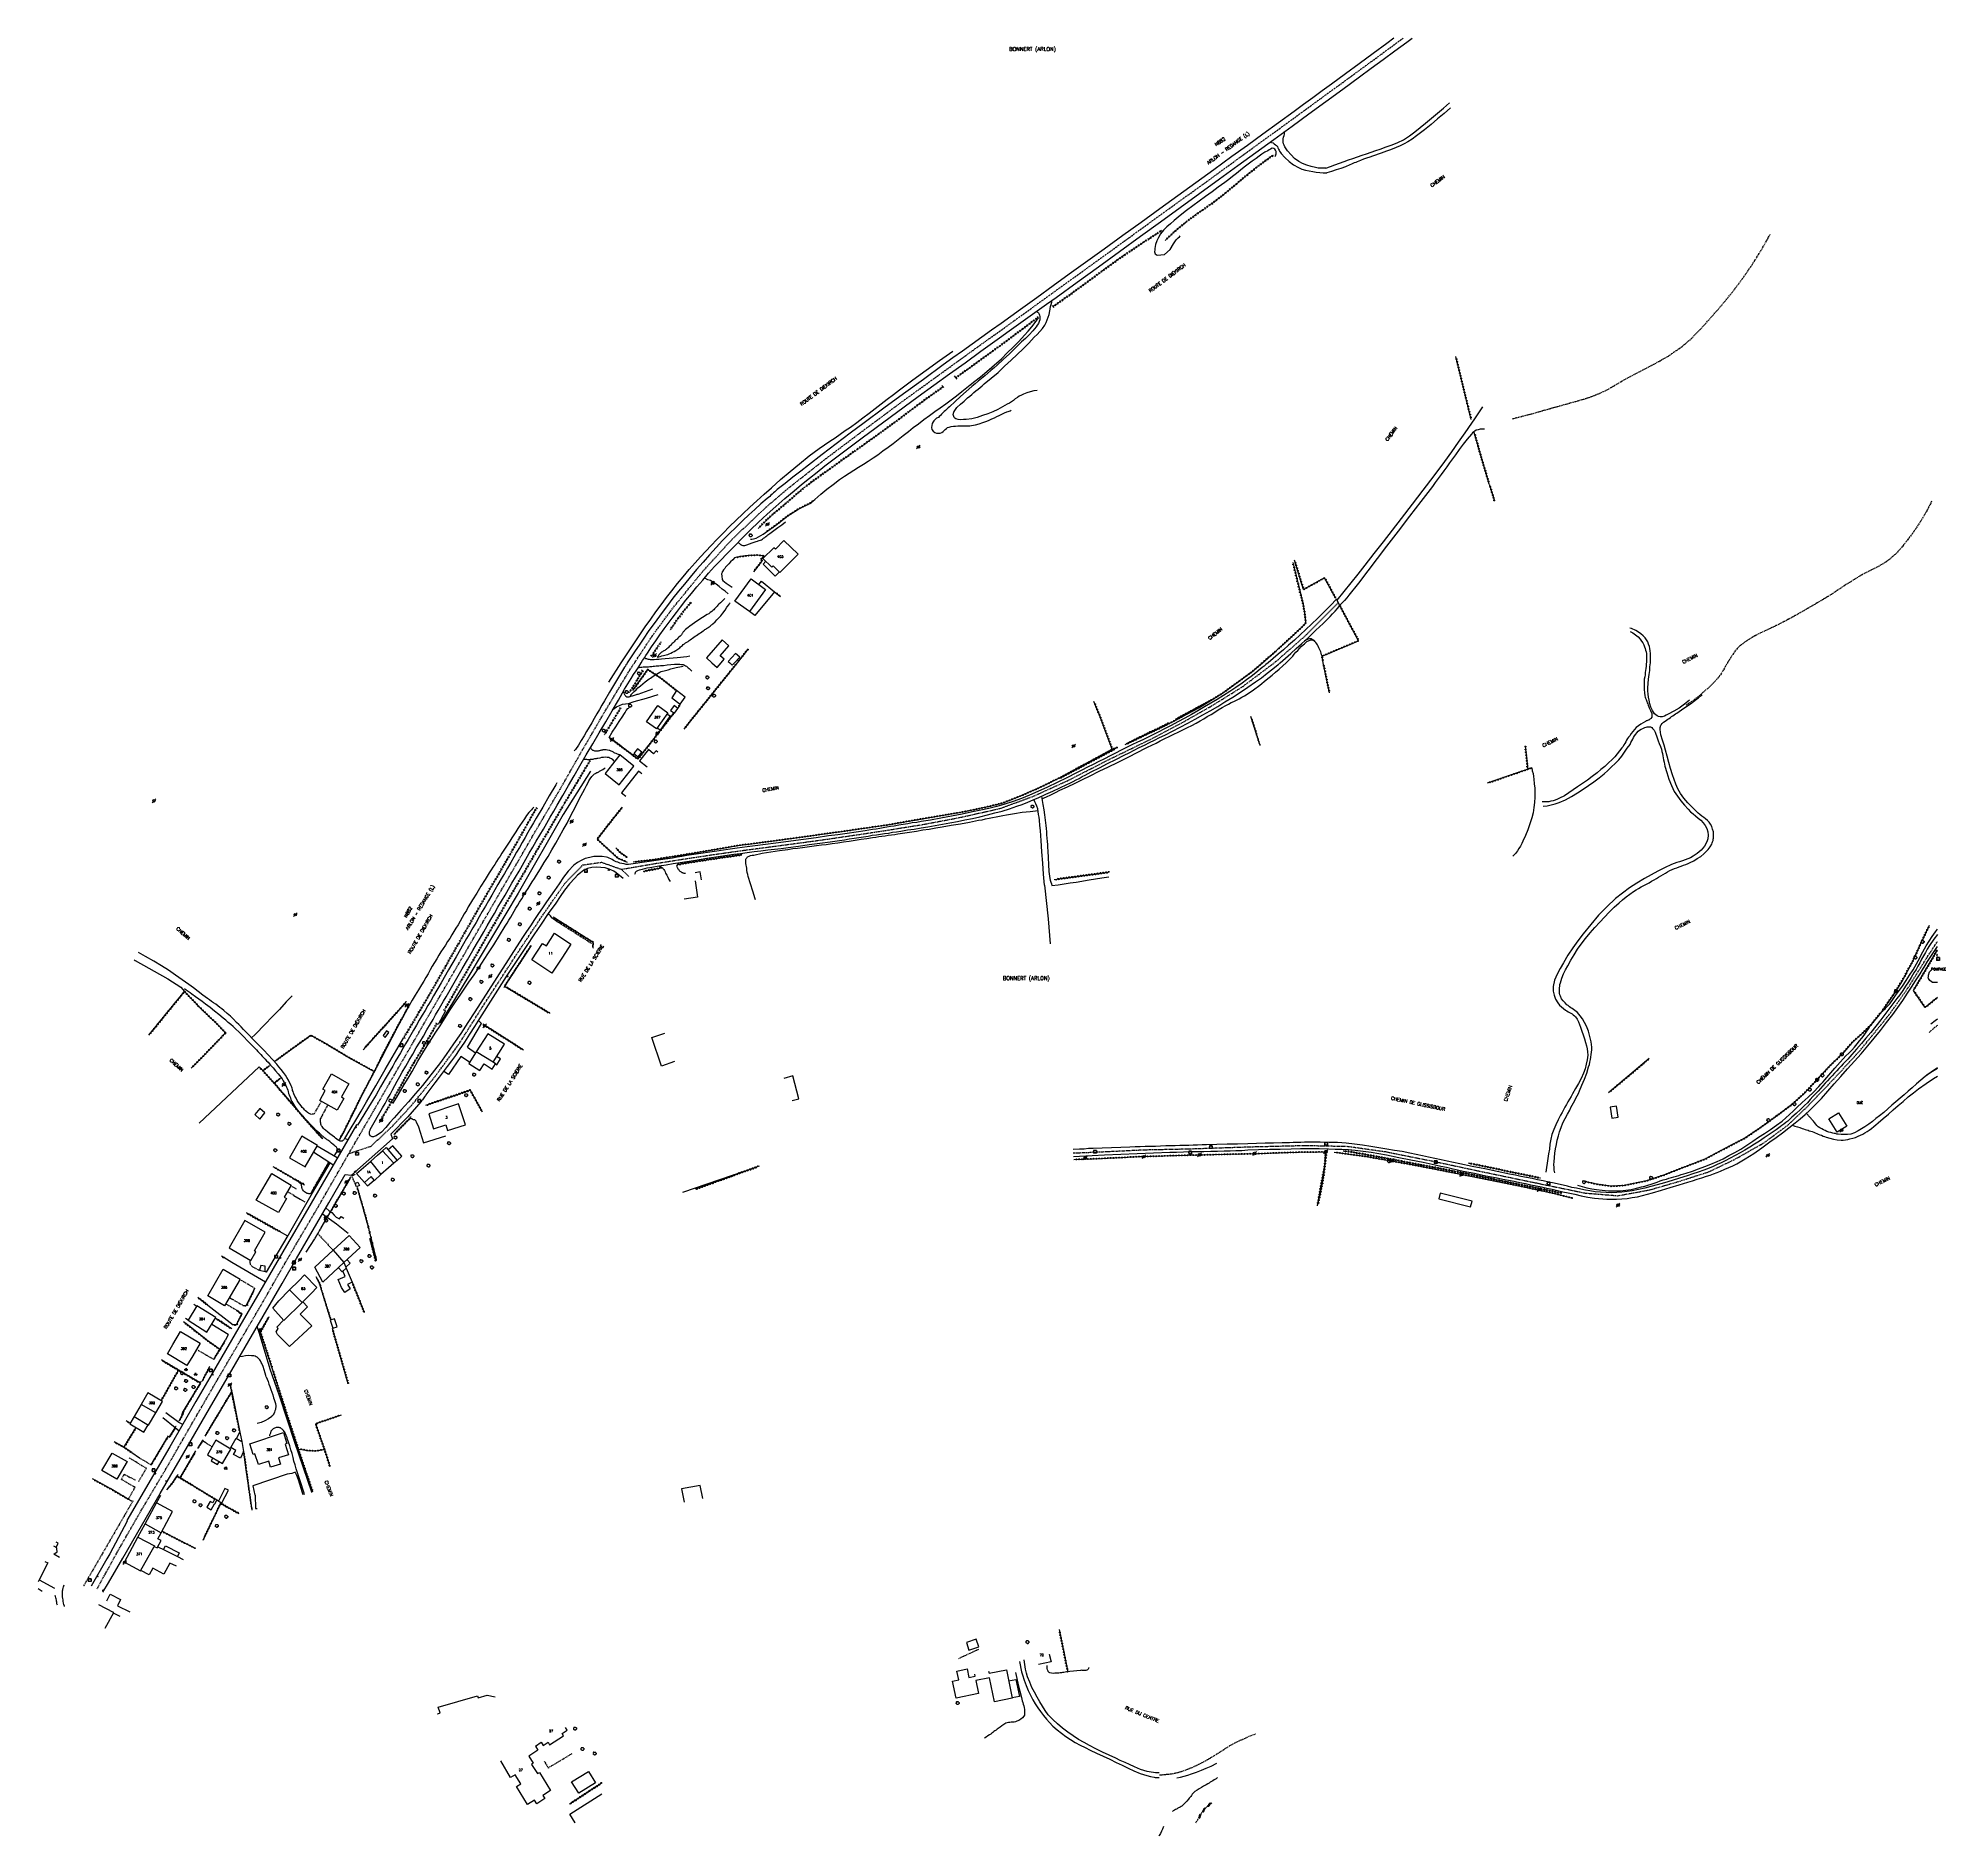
# Model space of a CAD drawing. Header units: millimetres. Extents: x 255000 to 256004, y 44053 to 45000.
import ezdxf
from ezdxf.enums import TextEntityAlignment as Align

# ---------------------------------------------------------------- set-up
doc = ezdxf.new("R2010")
doc.units = ezdxf.units.MM
doc.linetypes.add('DASHED', pattern=[0.75, 0.5, -0.25])
doc.layers.get('0').update_dxf_attribs({"linetype": 'CONTINUOUS'})
for name, color, linetype in [('W0001', 6, 'DASHED'), ('W0008', 7, 'CONTINUOUS'), ('W0014', 7, 'CONTINUOUS'), ('W0017', 7, 'CONTINUOUS'), ('W0070', 7, 'DASHED'), ('W0071', 7, 'CONTINUOUS'), ('W0101', 7, 'CONTINUOUS'), ('W0104', 1, 'CONTINUOUS'), ('W0105', 7, 'CONTINUOUS'), ('W0112', 1, 'DASHED'), ('W0120', 7, 'CONTINUOUS'), ('W0130', 7, 'CONTINUOUS'), ('W0211', 2, 'CONTINUOUS'), ('W0214', 2, 'CONTINUOUS'), ('W0220', 5, 'DASHED'), ('W0300', 7, 'CONTINUOUS'), ('W0303', 7, 'CONTINUOUS'), ('W0310', 3, 'CONTINUOUS'), ('W0322', 7, 'CONTINUOUS'), ('W0323', 7, 'CONTINUOUS'), ('W0330', 7, 'CONTINUOUS'), ('W0332', 3, 'DASHED'), ('W0333', 7, 'CONTINUOUS'), ('W0401', 7, 'CONTINUOUS'), ('W0420', 7, 'CONTINUOUS'), ('W0473', 7, 'CONTINUOUS'), ('W0501', 5, 'DASHED'), ('W0980', 7, 'CONTINUOUS'), ('W0988', 4, 'CONTINUOUS'), ('W0989', 7, 'CONTINUOUS'), ('W0990', 7, 'CONTINUOUS'), ('W0991', 7, 'CONTINUOUS'), ('W1102', 7, 'CONTINUOUS')]:
    doc.layers.add(name, color=color, linetype=linetype)
doc.styles.get("Standard").update_dxf_attribs({"font": 'romans.shx', "width": 0.85})

# ---------------------------------------------------------------- blocks, each defined once
blk = doc.blocks.new('T473')
for p, q in [((-0.166667, 0.166667), (0.166667, -0.166667)), ((-0.166667, -0.166667), (0.166667, 0.166667)), ((0.500001, 0.500001), (1.000002, 1.000002)), ((-1.000002, -1.000002), (-0.500001, -0.500001))]:
    blk.add_line(p, q)
blk.add_ellipse((0, 0), major_axis=(0.471405, 0.471405), ratio=1, start_param=5.4977871438, end_param=11.780972451)
blk = doc.blocks.new('T300')
for p, q in [((-0.8, 0.5), (-0.9, 0.3)), ((-0.9, 0.3), (-0.9, 0.2)), ((-0.9, 0.2), (-0.7, 0.1)), ((-0.7, 0.6), (-0.8, 0.5)), ((-0.8, -0.1), (-0.7, 0.1)), ((-0.6, 0.7), (-0.7, 0.6)), ((-0.7, 0.1), (-0.7, 0.1)), ((-0.5, 0.7), (-0.6, 0.7)), ((-0.3, 0.6), (-0.5, 0.7)), ((-0.3, 0.6), (-0.2, 0.7)), ((-0.2, 0.6), (-0.3, 0.6)), ((-0.2, 0.7), (-0.1, 0.8)), ((-0.1, 0.8), (0.1, 0.8)), ((0.1, 0.8), (0.2, 0.7)), ((0.2, 0.7), (0.3, 0.6)), ((0.3, 0.6), (0.4, 0.5)), ((0.5, 0.5), (0.3, 0.5)), ((0.4, 0.5), (0.4, 0.5)), ((0.6, 0.4), (0.5, 0.5)), ((0.6, 0.4), (0.7, 0.3)), ((0.7, 0.3), (0.7, 0.2)), ((0.7, 0.2), (0.7, 0.1)), ((0.7, 0.1), (0.7, -0.2)), ((-0.8, -0.2), (-0.8, -0.1)), ((-0.7, -0.3), (-0.8, -0.2)), ((-0.8, -0.2), (-0.8, -0.2)), ((-0.7, -0.4), (-0.7, -0.3)), ((-0.5, -0.5), (-0.7, -0.4)), ((-0.4, -0.5), (-0.5, -0.5)), ((-0.4, -0.5), (-0.3, -0.5)), ((-0.3, -0.5), (-0.3, -0.4)), ((-0.3, -0.6), (-0.3, -0.5)), ((-0.3, -0.5), (-0.3, -0.5)), ((-0.2, -0.7), (-0.3, -0.6)), ((-0.1, -0.8), (-0.2, -0.7)), ((0.1, -0.8), (-0.1, -0.8)), ((0.2, -0.7), (0.1, -0.8)), ((0.3, -0.5), (0.2, -0.5)), ((0.3, -0.6), (0.2, -0.7)), ((0.2, -0.7), (0.2, -0.7)), ((0.5, -0.4), (0.3, -0.5)), ((0.3, -0.5), (0.3, -0.6)), ((0.3, -0.5), (0.3, -0.5)), ((0.6, -0.3), (0.5, -0.4)), ((0.7, -0.2), (0.6, -0.3)), ((0.6, -0.3), (0.6, -0.3))]:
    blk.add_line(p, q)
blk = doc.blocks.new('T401')
for p, q in [((-0.3, 0.3), (0, 0.3)), ((-0.3, -0.25), (-0.3, 0.3)), ((-0.3, 0.15), (0, 0.15)), ((-0.3, 0), (0, 0)), ((0, 0.3), (0, -0.25)), ((-0.3, -0.15), (0, -0.15)), ((-0.3, -0.25), (-0.3, -0.3)), ((-0.3, -0.3), (0, -0.3)), ((0, -0.3), (0, -0.25))]:
    blk.add_line(p, q)
blk = doc.blocks.new('T303')
for p, q in [((-0.8, 0), (-0.3, 0.2)), ((-0.3, -0.2), (-0.8, 0)), ((-0.3, 0.2), (0, 0.8)), ((0, 0.8), (0.3, 0.2)), ((0.3, 0.2), (0.8, 0)), ((0.8, 0), (0.3, -0.2)), ((-0.5, -0.6), (-0.3, -0.2)), ((0, -0.3), (-0.5, -0.6)), ((0.6, -0.6), (0, -0.3)), ((0.3, -0.2), (0.6, -0.6))]:
    blk.add_line(p, q)
blk = doc.blocks.new('T420')
for p, q in [((0.7, 0.7), (-0.8, 0.7)), ((-0.8, 0.7), (-0.8, -0.8)), ((0.7, 0.7), (0.7, -0.8)), ((0.7, -0.8), (-0.8, -0.8))]:
    blk.add_line(p, q)
blk.add_ellipse((0, 0), major_axis=(-0.53, 0.53), ratio=1, start_param=3.926991, end_param=10.210176)
blk = doc.blocks.new('t323o')
at = {"color": 0, "linetype": 'Continuous'}
for radius in [0.25, 0.15]:
    blk.add_circle((0, 0), radius, dxfattribs=at)
blk = doc.blocks.new('t310o')
at = {"color": 0, "linetype": 'Continuous'}
for centre, start, end in [((-0.5, 0.4), 216.8699, 323.1304), ((0.5, -0.4), 36.8699, 143.1303)]:
    blk.add_arc(centre, 0.625, start, end, dxfattribs=at)
blk = doc.blocks.new('t220o')
at = {"color": 0, "linetype": 'Continuous'}
for p, q in [((-0.25, 0.25), (0.25, 0.25)), ((-0.25, -0.25), (0.25, -0.25))]:
    blk.add_line(p, q, dxfattribs=at)
blk = doc.blocks.new('t322o')
at = {"color": 0, "linetype": 'Continuous'}
for radius in [0.25, 0.15]:
    blk.add_circle((0, 0), radius, dxfattribs=at)
blk = doc.blocks.new('t500o')
at = {"color": 0, "linetype": 'Continuous'}
for centre, start, end in [((-0.5, 0.625), 216.869898, 323.130102), ((0.5, -0.125), 36.869898, 143.130102), ((0.5, -0.625), 36.869898, 143.130102), ((-0.5, 0.125), 216.869898, 323.130102)]:
    blk.add_arc(centre, 0.625, start, end, dxfattribs=at)

msp = doc.modelspace()

# ---------------------------------------------------------------- linework, layer by layer
at = {"layer": 'W0001'}
for points in [[(255314, 44671), (255323.4, 44685.3), (255334.3, 44700), (255350, 44719.3), (255365.5, 44736.2), (255383.4, 44753.1), (255394.5, 44762.6), (255413.8, 44777.8), (255434.1, 44793.1), (255454, 44807.9), (255474, 44822.4), (255494.3, 44837.1), (255514.3, 44851.4), (255534.2, 44865.8), (255554.3, 44880.3), (255574.7, 44895.1), (255594.8, 44909.7), (255615, 44924.2), (255635.1, 44938.9), (255655.1, 44953.4), (255675.5, 44968.3), (255705.6, 44990.3), (255718.7, 45000)], [(255684.6, 44702.7), (255667.9, 44685.9), (255652, 44671.9), (255650.8, 44671)], [(255163.6, 44412.6), (255177.4, 44436.4), (255188.1, 44455), (255200.5, 44476.4), (255212.9, 44497.8), (255226.5, 44521.2), (255243.1, 44549.9), (255261.6, 44581.9), (255274.8, 44604.4), (255286.7, 44625.3), (255298.2, 44645), (255311.6, 44667.4), (255314, 44671)], [(255307, 44562.3), (255326.4, 44565.6), (255350.3, 44569.3), (255369.9, 44572.1), (255393.5, 44575.2), (255412.1, 44577.7), (255432.7, 44580.7), (255448.4, 44583.1), (255465.8, 44585.9), (255484.4, 44589.4), (255506.4, 44594.3), (255523.9, 44600.7), (255542.3, 44609.1), (255564.4, 44620.4), (255585.2, 44630.5), (255604.1, 44640.5), (255619, 44649), (255633.8, 44658.2), (255650.8, 44671)], [(255163.6, 44412.6), (255175.3, 44416.5), (255186.4, 44426.9), (255196.4, 44437.7), (255209.6, 44454), (255221.3, 44469.9), (255234.1, 44490.1), (255251.6, 44517), (255265.3, 44537.6), (255277.2, 44554.7), (255286.8, 44564.6), (255296.6, 44566), (255307, 44562.3)], [(255307, 44562.3), (255311.1, 44558.5)], [(255545, 44412.9), (255557.1, 44413.4), (255582, 44414.6), (255605.9, 44415.1), (255626.8, 44415.8), (255639.3, 44416.2), (255639.3, 44416.2), (255667.3, 44416.9), (255689.8, 44416.4), (255709.4, 44413.6), (255733.9, 44408.7), (255760.6, 44403), (255788.9, 44397.1), (255814.6, 44391.8), (255831.8, 44390.4), (255848.6, 44393.5), (255863.8, 44397.9), (255879.4, 44402.9), (255892.9, 44409.3), (255908.6, 44418.2), (255921.5, 44427.7), (255932.6, 44438.4), (255945.6, 44452), (255959, 44466.5), (255974.6, 44485.7), (255984.2, 44499.3), (255994.9, 44516.4), (256000, 44524.2)], [(255031, 44183.3), (255042.1, 44203.5), (255054.5, 44225), (255068.2, 44248.1), (255080.8, 44270), (255093, 44291.1), (255109.6, 44319.5), (255118.6, 44334.9), (255131.5, 44357.5), (255131.5, 44357.5), (255147.6, 44384.8), (255163.6, 44412.6)]]:
    msp.add_lwpolyline(points, dxfattribs=at)
at = {"layer": 'W0008'}
for points in [[(255660.3, 44953.6), (255669.1, 44960.1), (255678, 44966.6), (255686.9, 44973.1), (255695.7, 44979.6), (255701.9, 44984.2), (255708.2, 44988.7), (255714.4, 44993.3), (255720.6, 44997.9), (255723.4, 45000)], [(255713.9, 45000), (255710.2, 44997.2), (255702.9, 44991.9), (255695.6, 44986.5), (255688.3, 44981.2), (255681, 44975.8), (255676, 44972.2), (255671.1, 44968.6), (255666.2, 44965), (255661.3, 44961.4)], [(255661.3, 44961.4), (255653.1, 44955.4), (255644.9, 44949.5), (255636.7, 44943.5), (255628.6, 44937.6), (255619.1, 44930.7), (255609.6, 44923.8), (255600.1, 44917), (255590.6, 44910.1), (255580.8, 44903), (255571.1, 44896), (255561.3, 44888.9), (255551.5, 44881.9), (255542.9, 44875.7), (255534.4, 44869.5), (255525.8, 44863.3), (255517.2, 44857.1), (255512.1, 44853.5), (255507, 44849.8), (255502, 44846.2), (255496.9, 44842.5), (255491.8, 44838.9), (255486.7, 44835.2), (255481.6, 44831.6), (255476.5, 44827.9), (255466.1, 44820.3), (255455.7, 44812.7), (255445.3, 44805.1), (255434.9, 44797.4), (255427.6, 44791.9), (255420.2, 44786.3), (255412.9, 44780.8), (255405.7, 44775.2), (255401.5, 44772), (255397.4, 44768.8), (255393.3, 44765.5), (255389.2, 44762.3)], [(255398, 44761.6), (255402, 44764.9), (255406.1, 44768.2), (255410.2, 44771.4), (255414.3, 44774.7), (255419.2, 44778.4), (255424.1, 44782.1), (255429, 44785.8), (255433.9, 44789.5), (255441.3, 44794.9), (255448.6, 44800.4), (255456, 44805.8), (255463.3, 44811.2), (255471.6, 44817.2), (255479.8, 44823.2), (255488.1, 44829.1), (255496.3, 44835.1), (255501.3, 44838.7), (255506.2, 44842.2), (255511.2, 44845.8), (255516.2, 44849.3), (255521.1, 44852.8), (255526.1, 44856.4), (255531, 44859.9), (255536, 44863.5), (255547.1, 44871.5), (255558.3, 44879.6), (255569.4, 44887.7), (255580.5, 44895.7), (255590.9, 44903.3), (255601.3, 44910.8), (255611.7, 44918.4), (255622.1, 44925.9), (255631.7, 44932.9), (255641.2, 44939.8), (255650.7, 44946.7), (255660.3, 44953.6)], [(255389.2, 44762.3), (255388.6, 44761.7), (255387.9, 44761.1), (255387.2, 44760.5), (255386.5, 44759.9), (255385.8, 44759.3), (255385.2, 44758.7), (255384.5, 44758.1), (255383.8, 44757.5), (255380.6, 44754.7), (255377.4, 44751.8), (255374.2, 44748.9), (255371.1, 44745.9), (255367.5, 44742.5), (255363.9, 44738.9), (255360.4, 44735.4), (255357, 44731.7), (255353.5, 44727.9), (255350.1, 44724), (255346.7, 44720.1), (255343.3, 44716.1), (255340.3, 44712.4), (255337.2, 44708.7), (255334.2, 44705), (255331.3, 44701.2), (255328, 44696.8), (255324.8, 44692.4), (255321.6, 44688), (255318.5, 44683.5), (255316.4, 44680.4), (255314.3, 44677.3), (255312.3, 44674.1), (255310.2, 44671)], [(255317.5, 44671), (255318.3, 44672.3), (255319.2, 44673.6), (255320, 44674.9), (255320.9, 44676.2), (255323, 44679.4), (255325.2, 44682.6), (255327.4, 44685.7), (255329.7, 44688.9), (255331.8, 44691.8), (255333.9, 44694.6), (255336.1, 44697.5), (255338.3, 44700.4), (255341.1, 44704), (255344, 44707.5), (255346.9, 44711.1), (255349.9, 44714.6), (255353, 44718.2), (255356.2, 44721.7), (255359.4, 44725.1), (255362.7, 44728.5), (255366.8, 44732.7), (255370.9, 44736.9), (255375.1, 44741), (255379.3, 44745.1), (255383.9, 44749.3), (255388.5, 44753.4), (255393.2, 44757.6), (255398, 44761.6)], [(255683.6, 44704.5), (255680.4, 44701.2), (255677.1, 44697.9), (255673.8, 44694.6), (255670.4, 44691.4), (255667.5, 44688.6), (255664.5, 44685.8), (255661.5, 44683), (255658.4, 44680.3), (255655.8, 44677.9), (255653, 44675.6), (255650.3, 44673.3), (255647.6, 44671)], [(255654, 44671), (255656.8, 44673.5), (255659.6, 44676), (255662.4, 44678.5), (255665.2, 44681), (255669, 44684.6), (255672.8, 44688.2), (255676.6, 44691.8), (255680.3, 44695.5), (255681.6, 44696.9), (255682.9, 44698.3), (255684.2, 44699.7), (255685.4, 44701.2)], [(255685.4, 44701.2), (255683.6, 44704.5)], [(255181.4, 44436.7), (255182.7, 44439), (255184, 44441.4), (255185.3, 44443.7), (255186.5, 44446.1), (255187.8, 44448.4), (255189.1, 44450.8), (255190.4, 44453.1), (255191.7, 44455.5), (255193.6, 44458.6), (255195.4, 44461.8), (255197.3, 44465), (255199.1, 44468.2), (255201, 44471.3), (255202.9, 44474.5), (255204.7, 44477.7), (255206.6, 44480.9), (255208, 44483.2), (255209.3, 44485.6), (255210.7, 44488), (255212.1, 44490.4), (255213.4, 44492.8), (255214.8, 44495.2), (255216.2, 44497.6), (255217.6, 44500), (255220.4, 44504.9), (255223.2, 44509.8), (255226.1, 44514.7), (255228.9, 44519.6), (255230.8, 44522.9), (255232.7, 44526.1), (255234.6, 44529.3), (255236.5, 44532.6), (255238.4, 44535.8), (255240.2, 44539.1), (255242.1, 44542.3), (255244, 44545.6), (255245.9, 44548.7), (255247.7, 44551.9), (255249.5, 44555), (255251.3, 44558.2), (255253.2, 44561.3), (255255, 44564.5), (255256.8, 44567.6), (255258.6, 44570.8), (255260.5, 44574), (255262.3, 44577.1), (255264.1, 44580.3), (255266, 44583.4), (255267.8, 44586.6), (255269.6, 44589.8), (255271.5, 44592.9), (255273.3, 44596.1), (255276.3, 44601.2), (255279.3, 44606.4), (255282.3, 44611.6), (255285.3, 44616.7), (255288.6, 44622.5), (255292, 44628.4), (255295.4, 44634.2), (255298.9, 44640), (255302.2, 44645.7), (255305.5, 44651.4), (255308.8, 44657.1), (255312.3, 44662.7), (255313.5, 44664.8), (255314.8, 44666.9), (255316.2, 44668.9), (255317.5, 44671)], [(255310.2, 44671), (255309.9, 44670.4), (255309.5, 44669.9), (255309.2, 44669.3), (255308.8, 44668.7), (255306.1, 44664.4), (255303.4, 44659.9), (255300.8, 44655.5), (255298.2, 44651.1), (255296.8, 44648.8), (255295.5, 44646.5), (255294.1, 44644.1), (255292.8, 44641.8), (255291.5, 44639.5), (255290.2, 44637.2), (255288.8, 44634.9), (255287.5, 44632.5), (255286, 44630.1), (255284.6, 44627.6), (255283, 44625.4), (255282.2, 44624.6)], [(255647.6, 44671), (255646.5, 44670.2), (255645.5, 44669.3), (255644.5, 44668.5), (255643.5, 44667.7), (255641.1, 44665.8), (255638.7, 44663.9), (255636.3, 44662.1), (255633.9, 44660.3), (255630.7, 44658.1), (255627.4, 44655.9), (255624.1, 44653.8), (255620.8, 44651.7), (255617.4, 44649.7), (255614.1, 44647.8), (255610.7, 44645.8), (255607.3, 44643.9), (255603.7, 44641.9), (255600.1, 44640), (255596.5, 44638), (255592.8, 44636.1), (255590, 44634.7), (255587.2, 44633.3), (255584.4, 44631.9), (255581.6, 44630.5), (255578.8, 44629.2), (255575.9, 44627.8), (255573.1, 44626.4), (255570.3, 44625), (255567.3, 44623.5), (255564.4, 44622), (255561.4, 44620.5), (255558.5, 44619), (255555.5, 44617.5), (255552.6, 44616), (255549.6, 44614.5), (255546.7, 44613.1), (255541.6, 44610.5), (255536.5, 44608), (255531.4, 44605.5), (255526.3, 44603.2), (255522, 44601.4), (255517.7, 44599.6), (255513.4, 44598), (255509, 44596.6), (255504.8, 44595.4), (255500.5, 44594.3), (255496.3, 44593.4), (255492, 44592.5), (255486.5, 44591.3), (255480.9, 44590.2), (255475.3, 44589.2), (255469.8, 44588.2), (255467.4, 44587.8), (255465, 44587.4), (255462.6, 44587), (255460.2, 44586.7), (255457.9, 44586.3), (255455.5, 44585.9), (255453.1, 44585.5), (255450.7, 44585.1), (255448.8, 44584.8), (255446.9, 44584.5), (255445, 44584.2), (255443.1, 44583.8), (255441.2, 44583.5), (255439.3, 44583.2), (255437.4, 44582.9), (255435.5, 44582.6), (255430.7, 44581.9), (255425.9, 44581.2), (255421, 44580.5), (255416.2, 44579.9), (255409.6, 44578.9), (255403, 44578), (255396.4, 44577.1), (255389.8, 44576.2), (255387.1, 44575.9), (255384.4, 44575.5), (255381.6, 44575.2), (255378.9, 44574.8), (255376.2, 44574.5), (255373.4, 44574.2), (255370.7, 44573.8), (255368, 44573.5), (255363.2, 44572.8), (255358.5, 44572.1), (255353.7, 44571.4), (255348.9, 44570.7), (255346.5, 44570.3), (255344, 44569.9), (255341.5, 44569.5), (255339, 44569.1), (255336.5, 44568.7), (255334, 44568.2), (255331.5, 44567.8), (255329, 44567.4), (255325.4, 44566.9), (255321.8, 44566.4), (255318.1, 44565.9), (255314.5, 44565.4)], [(255315, 44561.3), (255315.8, 44561.7), (255316.6, 44562), (255317.4, 44562.2), (255318.3, 44562.4), (255319.5, 44562.7), (255320.7, 44563), (255322, 44563.2), (255323.2, 44563.4), (255326.9, 44564.1), (255330.6, 44564.7), (255334.3, 44565.3), (255338, 44565.8), (255345.1, 44567), (255352.1, 44568.1), (255359.2, 44569.2), (255366.3, 44570.2), (255369.9, 44570.7), (255373.4, 44571.1), (255377, 44571.6), (255380.6, 44572), (255384.2, 44572.5), (255387.7, 44572.9), (255391.3, 44573.3), (255394.9, 44573.8), (255400.4, 44574.5), (255406, 44575.3), (255411.5, 44576), (255417, 44576.8), (255419.5, 44577.2), (255422, 44577.5), (255424.6, 44577.9), (255427.1, 44578.3), (255429.6, 44578.7), (255432.1, 44579.1), (255434.6, 44579.4), (255437.1, 44579.8), (255439.2, 44580.2), (255441.4, 44580.5), (255443.5, 44580.8), (255445.6, 44581.1), (255447.8, 44581.4), (255449.9, 44581.8), (255452, 44582.1), (255454.2, 44582.4), (255457.7, 44583), (255461.3, 44583.5), (255464.9, 44584.1), (255468.4, 44584.7), (255472.3, 44585.3), (255476.2, 44586), (255480.1, 44586.8), (255484, 44587.5), (255487.9, 44588.3), (255491.9, 44589.1), (255495.9, 44590), (255499.9, 44590.9), (255503.7, 44592), (255507.6, 44593), (255511.5, 44594.2), (255515.3, 44595.5), (255518.2, 44596.5), (255521.1, 44597.7), (255524, 44598.9), (255526.9, 44600.1), (255530.6, 44601.8), (255534.3, 44603.4), (255538, 44605.2), (255541.7, 44606.9), (255543.3, 44607.7), (255544.9, 44608.6), (255546.5, 44609.4), (255548.1, 44610.2), (255549.7, 44611.1), (255551.3, 44611.9), (255552.9, 44612.7), (255554.5, 44613.6), (255558.8, 44615.8), (255563.1, 44618), (255567.5, 44620.2), (255571.8, 44622.4), (255574.5, 44623.7), (255577.1, 44625.1), (255579.8, 44626.4), (255582.5, 44627.7), (255585.2, 44629), (255587.8, 44630.3), (255590.5, 44631.7), (255593.2, 44633), (255597.2, 44635.1), (255601.3, 44637.2), (255605.3, 44639.3), (255609.3, 44641.4), (255613.3, 44643.6), (255617.2, 44645.8), (255621.1, 44648.1), (255624.9, 44650.5), (255629, 44653), (255633, 44655.6), (255637, 44658.2), (255641, 44661), (255644.1, 44663.2), (255647.1, 44665.5), (255650.1, 44667.8), (255653, 44670.2), (255653.3, 44670.4), (255653.5, 44670.6), (255653.7, 44670.8), (255654, 44671)], [(255273.1, 44607.9), (255272.5, 44606.8), (255269.1, 44601), (255265.7, 44595.1), (255262.3, 44589.3), (255260.8, 44586.7), (255259.3, 44584.1), (255257.8, 44581.6), (255256.4, 44579), (255254.9, 44576.4), (255253.4, 44573.8), (255251.9, 44571.3), (255250.5, 44568.7), (255248.8, 44565.8), (255247.1, 44562.9), (255245.5, 44560.1), (255243.8, 44557.2), (255242.1, 44554.3), (255240.4, 44551.4), (255238.8, 44548.6), (255237.1, 44545.7), (255235.5, 44542.9), (255233.8, 44540), (255232.2, 44537.2), (255230.6, 44534.3), (255228.9, 44531.5), (255227.3, 44528.7), (255225.6, 44525.8), (255224, 44523), (255220.1, 44516.2), (255216.1, 44509.4), (255212.2, 44502.5), (255208.2, 44495.7), (255206.7, 44493.1), (255205.2, 44490.6), (255203.7, 44488), (255202.2, 44485.4), (255200.7, 44482.8), (255199.2, 44480.2), (255197.7, 44477.6), (255196.2, 44475.1), (255194.8, 44472.7), (255193.5, 44470.4), (255192.1, 44468), (255190.8, 44465.7), (255189.4, 44463.3), (255188, 44461), (255186.7, 44458.6), (255185.3, 44456.3), (255182.8, 44452), (255180.3, 44447.8), (255177.9, 44443.6), (255175.3, 44439.4)], [(255314.5, 44565.4), (255313.3, 44565.1), (255312.1, 44565), (255310.9, 44564.9), (255309.6, 44564.9), (255308.5, 44565.1), (255307.4, 44565.3), (255306.3, 44565.6), (255305.2, 44566), (255304.4, 44566.3), (255303.7, 44566.6), (255303, 44567), (255302.2, 44567.4), (255301.5, 44567.8), (255300.7, 44568.2), (255300, 44568.5), (255299.2, 44568.7), (255297, 44569), (255294.8, 44569.1), (255292.6, 44569), (255290.4, 44568.6), (255288.1, 44567.9), (255286, 44567), (255284, 44565.8), (255282.1, 44564.4), (255279.1, 44561.4), (255276.6, 44558.1), (255274.3, 44554.6), (255271.9, 44551.2), (255269.8, 44548.2), (255267.7, 44545.1), (255265.6, 44542), (255263.5, 44539), (255261.4, 44535.8), (255259.3, 44532.6), (255257.1, 44529.5), (255255.1, 44526.3), (255241.5, 44505.3), (255229.9, 44487.3), (255226.2, 44481.6), (255222.5, 44475.9), (255218.7, 44470.3), (255214.8, 44464.7), (255211.8, 44460.6), (255208.7, 44456.5), (255205.5, 44452.5), (255202.3, 44448.5), (255198.7, 44444.2), (255195, 44439.9), (255191.2, 44435.7), (255187.4, 44431.5), (255185.2, 44429), (255183.1, 44426.4), (255180.7, 44423.9), (255177.9, 44421.9), (255177.5, 44421.7), (255177, 44421.5), (255176.5, 44421.4), (255175.9, 44421.4), (255175.5, 44421.5), (255175.1, 44421.7), (255174.8, 44422), (255174.6, 44422.4), (255174.4, 44422.7), (255174.4, 44423.1), (255174.4, 44423.5), (255174.4, 44423.9), (255174.5, 44424.2), (255174.6, 44424.6), (255174.8, 44424.9), (255174.9, 44425.2), (255181.4, 44436.7)], [(255308, 44557.4), (255308, 44557.4), (255304.4, 44560.4), (255303.1, 44561.3), (255301.6, 44562), (255300.1, 44562.6), (255298.6, 44563), (255296.3, 44563.3), (255293.9, 44563.4), (255291.6, 44563.3), (255289.3, 44562.7), (255287.4, 44561.8), (255285.6, 44560.5), (255284, 44559.2), (255282.5, 44557.7), (255279.7, 44554.6), (255277.2, 44551.3), (255274.9, 44547.9), (255272.5, 44544.5), (255268.6, 44539), (255264.8, 44533.4), (255261, 44527.8), (255257.3, 44522.1), (255246.5, 44505.8), (255232.3, 44483.7), (255229.7, 44479.6), (255227.1, 44475.4), (255224.5, 44471.3), (255221.7, 44467.3), (255219.7, 44464.3), (255217.6, 44461.4), (255215.4, 44458.5), (255213.3, 44455.7), (255211.1, 44452.8), (255208.9, 44449.9), (255206.8, 44447), (255204.6, 44444.2), (255204.2, 44443.6), (255203.9, 44443.1), (255203.5, 44442.5), (255203.1, 44442), (255202.7, 44441.5), (255202.3, 44440.9), (255201.9, 44440.4), (255201.5, 44439.9), (255194.7, 44431.9), (255185.7, 44422.9), (255186.5, 44420.3), (255165, 44401.2)], [(255314.2, 44559.7), (255314.2, 44559.7), (255314.2, 44559.7), (255314.2, 44559.7), (255314.2, 44559.7), (255314.5, 44560.5), (255314.6, 44560.8), (255315, 44561.3)], [(255636.9, 44414.5), (255642.6, 44414.7), (255648.3, 44414.9), (255654, 44415), (255659.8, 44415.1), (255664.7, 44415.2), (255669.6, 44415.2), (255674.5, 44415.2), (255679.4, 44415.1), (255682.9, 44415), (255686.4, 44414.9), (255690, 44414.7), (255693.5, 44414.4), (255697.6, 44413.9), (255701.8, 44413.3), (255705.9, 44412.6), (255710, 44411.9), (255716.4, 44410.6), (255722.8, 44409.3), (255729.2, 44408), (255735.5, 44406.6), (255738.5, 44406), (255741.5, 44405.4), (255744.4, 44404.7), (255747.4, 44404.1), (255750.3, 44403.4), (255753.3, 44402.8), (255756.3, 44402.2), (255759.2, 44401.6), (255762.2, 44400.9), (255765.2, 44400.3), (255768.2, 44399.8), (255771.2, 44399.2), (255774.2, 44398.6), (255777.2, 44398), (255780.2, 44397.4), (255783.2, 44396.8), (255786, 44396.2), (255788.8, 44395.6), (255791.6, 44395), (255794.4, 44394.4), (255797.2, 44393.8), (255800, 44393.1), (255802.8, 44392.5), (255805.6, 44392), (255809.1, 44391.2), (255812.5, 44390.4), (255816, 44389.7), (255819.4, 44389.1), (255821.6, 44388.9), (255823.8, 44388.7), (255826, 44388.6), (255828.2, 44388.6), (255831, 44388.6), (255833.8, 44388.8), (255836.6, 44389), (255839.4, 44389.4), (255842.1, 44389.9), (255844.8, 44390.5), (255847.4, 44391.3), (255850, 44392), (255854.7, 44393.3), (255859.4, 44394.7), (255864.1, 44396.1), (255868.7, 44397.5), (255871.1, 44398.3), (255873.6, 44399.1), (255876, 44399.9), (255878.4, 44400.7), (255880.3, 44401.3), (255882.2, 44402), (255884, 44402.7), (255885.9, 44403.4), (255888.1, 44404.3), (255890.2, 44405.2), (255892.3, 44406.1), (255894.4, 44407.2), (255898.9, 44409.8), (255903.3, 44412.7), (255907.6, 44415.6), (255911.8, 44418.7), (255915.2, 44421.1), (255918.5, 44423.6), (255921.8, 44426.1), (255925.1, 44428.7), (255927.7, 44430.9), (255930.4, 44433.2), (255932.9, 44435.5), (255935.4, 44437.9), (255939, 44441.6), (255942.4, 44445.5), (255945.7, 44449.4), (255949.1, 44453.2), (255952.7, 44457.2), (255956.3, 44461.2), (255959.9, 44465.2), (255963.4, 44469.3), (255966.7, 44473.3), (255970.1, 44477.4), (255973.3, 44481.6), (255976.5, 44485.8), (255979.2, 44489.5), (255981.8, 44493.2), (255984.3, 44497), (255986.8, 44500.8), (255988.2, 44503), (255989.6, 44505.1), (255990.9, 44507.3), (255992.2, 44509.4), (255993.6, 44511.6), (255994.9, 44513.8), (255996.2, 44515.9), (255997.6, 44518), (255999.7, 44521.2), (256000, 44521.7)], [(256000, 44527.9), (255998.2, 44525.5), (255995.8, 44522.1), (255994.7, 44520.3), (255993.7, 44518.5), (255992.7, 44516.7), (255991.7, 44514.9), (255990.7, 44513.1), (255989.8, 44511.3), (255988.8, 44509.5), (255987.7, 44507.7), (255986.3, 44505.3), (255984.8, 44503), (255983.3, 44500.7), (255981.8, 44498.4), (255980.3, 44496.2), (255978.7, 44494.2), (255977.1, 44492.1), (255975.6, 44490), (255972.9, 44486.6), (255970.3, 44483.1), (255967.6, 44479.7), (255964.9, 44476.3), (255962.4, 44473.4), (255960, 44470.5), (255957.5, 44467.6), (255955, 44464.8), (255953.9, 44463.5), (255952.8, 44462.3), (255951.7, 44461.1), (255950.5, 44459.9), (255949.4, 44458.6), (255948.2, 44457.4), (255947.1, 44456.2), (255945.9, 44455), (255944.7, 44453.6), (255943.4, 44452.3), (255942.2, 44450.9), (255940.9, 44449.6), (255939.7, 44448.2), (255938.5, 44446.9), (255937.2, 44445.5), (255936, 44444.2), (255934.5, 44442.6), (255933, 44441), (255931.6, 44439.4), (255930, 44437.9), (255927.9, 44435.8), (255925.7, 44433.7), (255923.4, 44431.7), (255921.2, 44429.7)], [(255175.3, 44439.4), (255168.1, 44427.5), (255167.7, 44427.8), (255158.5, 44412), (255143.7, 44386.5), (255128.9, 44360.9), (255116.7, 44339.9), (255103.8, 44317.6), (255091.7, 44296.8), (255083.1, 44282), (255069.4, 44258.2), (255061.5, 44244.7), (255053.3, 44230.7), (255046.7, 44219.3)], [(255921.2, 44429.7), (255920.2, 44428.9), (255919.2, 44428.1), (255918.2, 44427.4), (255917.2, 44426.6), (255915.1, 44425.1), (255913, 44423.7), (255910.9, 44422.2), (255908.8, 44420.8), (255906.3, 44419.1), (255903.8, 44417.5), (255901.3, 44415.9), (255898.7, 44414.4), (255896.2, 44412.9), (255893.6, 44411.5), (255891, 44410.1), (255888.3, 44408.8), (255886.2, 44407.8), (255884.1, 44406.8), (255882, 44405.8), (255879.8, 44404.9), (255877, 44403.8), (255874.1, 44402.8), (255871.2, 44401.9), (255868.3, 44400.9), (255864.3, 44399.7), (255860.4, 44398.4), (255856.4, 44397.2), (255852.4, 44396.1), (255849.1, 44395.2), (255845.9, 44394.3), (255842.6, 44393.6), (255839.3, 44393), (255836.6, 44392.6), (255833.9, 44392.3), (255831.2, 44392.1), (255828.4, 44392), (255825.6, 44392.1), (255822.7, 44392.2), (255819.9, 44392.5), (255817.1, 44392.9), (255814.7, 44393.3), (255812.3, 44393.8), (255810, 44394.3), (255807.6, 44394.8), (255805.3, 44395.4), (255803, 44396), (255800.6, 44396.5), (255798.3, 44397), (255795.4, 44397.6), (255792.4, 44398.2), (255789.5, 44398.8), (255786.6, 44399.4), (255783.6, 44400), (255780.7, 44400.6), (255777.8, 44401.2), (255774.8, 44401.8), (255768.2, 44403.1), (255761.7, 44404.5), (255755.1, 44405.8), (255748.5, 44407.2), (255745.2, 44407.9), (255741.9, 44408.6), (255738.7, 44409.3), (255735.4, 44410), (255732.1, 44410.7), (255728.9, 44411.4), (255725.6, 44412.1), (255722.3, 44412.8), (255718.2, 44413.6), (255714.2, 44414.3), (255710.1, 44415), (255706, 44415.7), (255701.7, 44416.4), (255697.4, 44417.1), (255693.1, 44417.6), (255688.8, 44418.1), (255684.2, 44418.4), (255679.7, 44418.5), (255675.1, 44418.6), (255670.6, 44418.6), (255668.6, 44418.6), (255666.7, 44418.6), (255664.8, 44418.5), (255662.8, 44418.5), (255660.9, 44418.4), (255658.9, 44418.3), (255657, 44418.3), (255655.1, 44418.2), (255650.5, 44418.1), (255646, 44418), (255641.5, 44417.9), (255636.9, 44417.8)], [(255636.9, 44417.8), (255631.5, 44417.6), (255626.1, 44417.5), (255620.6, 44417.4), (255615.2, 44417.2), (255612.9, 44417.2), (255610.5, 44417.1), (255608.2, 44417), (255605.8, 44416.9), (255603.4, 44416.9), (255601.1, 44416.8), (255598.7, 44416.7), (255596.4, 44416.7), (255593.7, 44416.6), (255591, 44416.5), (255588.3, 44416.4), (255585.6, 44416.3), (255582.9, 44416.3), (255580.3, 44416.2), (255577.6, 44416.1), (255574.9, 44416), (255570, 44415.8), (255565.2, 44415.7), (255560.3, 44415.5), (255555.5, 44415.3), (255553.1, 44415.2), (255550.7, 44415), (255548.3, 44414.9), (255544.9, 44414.7), (255544.9, 44414.7), (255544.9, 44414.7), (255544.9, 44414.7), (255544.9, 44414.7), (255544.9, 44414.7)], [(255545.1, 44411.1), (255545.1, 44411.1), (255548.4, 44411.3), (255554.9, 44411.6), (255561.5, 44411.9), (255570, 44412.3), (255578.6, 44412.7), (255587.2, 44413), (255595.8, 44413.3), (255599.4, 44413.4), (255603, 44413.5), (255606.6, 44413.6), (255610.2, 44413.6), (255613.8, 44413.7), (255617.4, 44413.8), (255621, 44413.9), (255624.5, 44414), (255627.6, 44414.1), (255630.7, 44414.2), (255633.8, 44414.3), (255636.9, 44414.5)], [(255034.1, 44181.7), (255037, 44186.6), (255044.5, 44199.6), (255064.3, 44233.6), (255074.8, 44251.7), (255090.3, 44278.4), (255100.7, 44296.4), (255114.1, 44319.4), (255128.4, 44344.1), (255136.1, 44357.4), (255153.1, 44386.7), (255161.7, 44401.5), (255165, 44401.2)]]:
    msp.add_lwpolyline(points, dxfattribs=at)
at = {"layer": 'W0014'}
msp.add_lwpolyline([(255046.7, 44219.3), (255046.9, 44219), (255037.7, 44201.8), (255036.2, 44199.1), (255027.9, 44184.8)], dxfattribs=at)
at = {"layer": 'W0017'}
for points in [[(255368.5, 44734.5), (255368.8, 44734.2), (255369.1, 44734), (255369.4, 44733.7), (255369.7, 44733.5), (255369.9, 44733.4), (255370.1, 44733.2), (255370.3, 44733.1), (255370.5, 44733), (255371.1, 44732.9), (255371.6, 44732.9), (255372.1, 44732.9), (255372.6, 44733), (255373.1, 44733.1), (255373.6, 44733.3), (255374.1, 44733.5), (255374.6, 44733.7), (255375.1, 44733.9), (255375.5, 44734.1), (255376, 44734.3), (255376.5, 44734.4), (255377, 44734.6), (255377.6, 44734.8), (255378.1, 44734.9), (255378.7, 44735.1), (255379.2, 44735.2), (255379.7, 44735.4), (255380.3, 44735.6), (255380.8, 44735.8), (255381.4, 44736.2), (255382, 44736.6), (255382.6, 44737), (255383.1, 44737.5), (255383.7, 44737.9), (255384.2, 44738.4), (255384.8, 44738.8), (255385.3, 44739.2), (255387.4, 44740.7), (255389.4, 44742.3), (255391.5, 44743.7), (255393.5, 44745.2)], [(255363.3, 44707.4), (255361.8, 44708.7), (255360.2, 44709.9), (255358.6, 44711.2), (255357, 44712.4), (255356.5, 44712.8), (255356, 44713.2), (255355.4, 44713.6), (255354.8, 44713.9), (255354.1, 44714.3), (255353.4, 44714.6), (255352.7, 44714.8), (255352, 44715.1), (255351.7, 44715.2), (255351.4, 44715.4), (255351.1, 44715.5), (255350.8, 44715.6)], [(255359.8, 44717.9), (255359.9, 44716.6), (255360.2, 44715), (255360.5, 44714.4), (255362.3, 44712.9), (255365.4, 44710.9)], [(255302.6, 44646.4), (255304.5, 44647.8), (255307.7, 44649.3), (255310.8, 44649.6), (255313.9, 44650.6), (255320.3, 44652.5), (255326.4, 44654.4)], [(255323.4, 44657.1), (255321.5, 44656.4), (255319.6, 44655.7), (255317.7, 44655), (255315.8, 44654.4), (255315.3, 44654.3), (255314.8, 44654.1), (255314.3, 44654), (255313.8, 44653.8), (255313.3, 44653.7), (255312.8, 44653.5), (255312.3, 44653.4), (255311.8, 44653.3), (255311.7, 44653.2), (255311.5, 44653.2), (255311.4, 44653.1), (255311.3, 44653.1), (255311.1, 44653), (255311, 44653), (255310.8, 44652.9), (255310.7, 44652.9), (255310.5, 44652.9), (255310.4, 44652.9), (255310.2, 44652.9), (255310.1, 44652.9), (255309.9, 44653), (255309.8, 44653.1), (255309.7, 44653.2), (255309.6, 44653.3), (255309.1, 44653.9), (255308.8, 44654.6), (255308.5, 44655.3), (255308.2, 44656)], [(255303.5, 44619), (255303.2, 44619.4), (255302.8, 44619.9), (255302.4, 44620.2), (255301.9, 44620.5), (255301.1, 44620.9), (255300.4, 44621.1), (255299.6, 44621.2), (255298.8, 44621.3), (255297.7, 44621.2), (255296.7, 44621.1), (255295.7, 44620.9), (255294.7, 44620.7), (255294.2, 44620.6), (255293.8, 44620.5), (255293.4, 44620.4), (255292.9, 44620.4), (255292.5, 44620.3), (255292.1, 44620.2), (255291.6, 44620.2), (255291.2, 44620.1), (255290.6, 44620.1), (255290.1, 44620), (255289.5, 44620), (255288.9, 44620.1), (255288.5, 44620.1), (255288.1, 44620.1), (255287.7, 44620.2), (255287.3, 44620.3)], [(255306.3, 44622.5), (255305.6, 44622.7), (255305, 44623), (255304.3, 44623.2), (255303.7, 44623.5), (255303.3, 44623.7), (255302.9, 44623.9), (255302.6, 44624.1), (255302.2, 44624.3), (255301.8, 44624.5), (255301.4, 44624.7), (255301, 44624.8), (255300.6, 44624.9), (255299.8, 44625.1), (255299, 44625.2), (255298.2, 44625.2), (255297.4, 44625.2), (255297.1, 44625.1), (255296.7, 44625), (255296.3, 44624.9), (255296, 44624.8), (255295.6, 44624.7), (255295.2, 44624.6), (255294.9, 44624.5), (255294.5, 44624.5), (255294, 44624.5), (255293.6, 44624.5), (255293.1, 44624.5), (255292.7, 44624.6), (255292.4, 44624.8), (255292.1, 44624.9), (255291.8, 44625.1), (255291.5, 44625.3), (255291.3, 44625.6), (255291.1, 44625.8), (255291, 44626.1), (255290.9, 44626.4)], [(255327, 44564), (255327.3, 44563.9), (255327.5, 44563.8), (255327.8, 44563.7), (255328, 44563.5), (255328.2, 44563.4), (255328.5, 44563.2), (255328.8, 44563), (255329, 44562.8), (255329.4, 44562.2), (255329.8, 44561.6), (255330.1, 44560.9), (255330.4, 44560.3), (255331, 44559.2), (255331.6, 44558.1), (255332.1, 44557), (255332.7, 44555.8)], [(255337.2, 44565.7), (255336.2, 44563.9)], [(255336.2, 44563.9), (255336.3, 44563.6), (255336.5, 44563.4), (255336.6, 44563.1), (255336.7, 44562.9), (255336.9, 44562.6), (255337.1, 44562.3), (255337.3, 44562), (255337.6, 44561.7), (255337.9, 44561.4), (255338.2, 44561.1), (255338.6, 44560.9), (255339, 44560.7), (255339.2, 44560.6), (255339.5, 44560.5), (255339.7, 44560.4), (255339.9, 44560.3), (255340.2, 44560.3), (255340.4, 44560.2), (255340.6, 44560.2), (255340.9, 44560.1)], [(255275.3, 44533.5), (255274.3, 44534.1), (255273.3, 44534.7), (255272.4, 44535.4), (255271.4, 44536), (255271.2, 44536.2), (255271, 44536.3), (255270.8, 44536.5), (255270.7, 44536.6), (255270.1, 44537.2), (255269.7, 44537.8), (255269.2, 44538.4), (255268.8, 44539.1)], [(255226, 44468.6), (255230.3, 44465.6)], [(255227.2, 44460.7), (255222.6, 44463.7)], [(255157.6, 44414.1), (255157.6, 44414.2), (255157.6, 44414.3), (255157.6, 44414.4), (255157.6, 44414.6), (255157.5, 44414.8), (255157.5, 44415.1), (255157.4, 44415.3), (255157.3, 44415.6), (255157.1, 44415.9), (255156.9, 44416.1), (255156.6, 44416.4), (255156.3, 44416.6), (255155.4, 44417.4), (255154.5, 44418.1), (255153.5, 44418.9), (255152.6, 44419.6), (255152.2, 44419.9), (255151.9, 44420.1), (255151.5, 44420.4), (255151.1, 44420.7), (255150.8, 44420.9), (255150.4, 44421.2), (255150.1, 44421.5), (255149.7, 44421.8), (255148.1, 44423.3), (255146.4, 44424.8), (255144.9, 44426.4), (255143.3, 44428.1), (255142, 44429.4), (255140.7, 44430.8), (255139.4, 44432.1), (255138.1, 44433.5)], [(255143.5, 44433.3), (255143.1, 44433.5), (255142.7, 44433.7), (255142.3, 44433.9), (255141.9, 44434.2), (255141.4, 44434.6), (255140.8, 44435.1), (255140.3, 44435.6), (255139.9, 44436.1)], [(255161.4, 44420.5), (255161.4, 44420.4), (255161.3, 44420.4), (255161.3, 44420.3), (255161.2, 44420.3), (255161.1, 44420.1), (255160.9, 44419.9), (255160.7, 44419.6), (255160.5, 44419.5), (255160.4, 44419.4), (255160.2, 44419.3), (255160.1, 44419.2), (255159.9, 44419.2), (255159.6, 44419.2), (255159.3, 44419.2), (255159, 44419.2), (255158.7, 44419.3), (255157.9, 44419.7), (255157.3, 44420.2), (255156.6, 44420.7), (255156, 44421.2), (255154.8, 44422.1), (255153.6, 44423), (255152.5, 44423.9), (255151.3, 44424.9), (255150.8, 44425.3), (255150.3, 44425.8), (255149.9, 44426.3), (255149.5, 44426.8), (255149.2, 44427.2), (255149, 44427.6), (255148.9, 44428.1), (255148.8, 44428.6), (255148.7, 44429.2), (255148.6, 44429.8), (255148.6, 44430.5), (255148.7, 44431.1)], [(255195.8, 44431.2), (255196.3, 44431.1), (255196.7, 44431), (255197.1, 44430.8), (255197.5, 44430.6), (255197.8, 44430.6), (255198.1, 44430.5), (255198.3, 44430.4), (255198.6, 44430.2), (255198.7, 44430), (255198.8, 44429.8), (255198.9, 44429.6), (255199, 44429.3), (255200.2, 44426.6), (255201.2, 44423.8), (255202.1, 44421), (255202.9, 44418.2)], [(255163, 44419.8), (255161.4, 44420.5)], [(255202.9, 44418.2), (255214.7, 44422)], [(255145.1, 44413.3), (255153.1, 44408.2), (255155.4, 44406.7)], [(255157.5, 44410.4), (255146.9, 44416.5)], [(255159.1, 44413.1), (255157.6, 44414.1)], [(255143.5, 44391.5), (255143.4, 44391.5), (255143.3, 44391.4), (255143.2, 44391.4), (255143.1, 44391.4), (255142.6, 44391.4), (255142.2, 44391.5), (255141.7, 44391.6), (255141.3, 44391.8), (255140.7, 44392.1), (255140.2, 44392.5), (255139.7, 44392.9), (255139.3, 44393.5), (255139.2, 44393.7), (255139.1, 44394), (255139, 44394.3), (255138.9, 44394.5), (255138.9, 44394.8), (255138.8, 44395.1), (255138.8, 44395.3), (255138.7, 44395.6), (255138.6, 44395.8), (255138.6, 44396), (255138.6, 44396.2), (255138.5, 44396.4), (255137.5, 44397.4), (255136.5, 44398.2), (255135.3, 44398.9), (255134, 44399.3)], [(255134.6, 44390.6), (255137.9, 44388.6), (255140.5, 44387.1)], [(255163.2, 44370.5), (255157.1, 44375.4), (255149.8, 44380.6)], [(255151.6, 44383.8), (255153.2, 44382.5), (255154.6, 44381.5), (255155.9, 44380.1), (255157, 44379.1), (255158.7, 44378.2), (255159.6, 44379.4), (255161, 44378.6)], [(255100.1, 44317.3), (255091.4, 44322.6)], [(255122.2, 44299.1), (255116.4, 44318.4), (255115.4, 44321.6)], [(255120.1, 44295.1), (255119.6, 44296.9), (255119, 44298.7), (255118.4, 44300.4), (255117.7, 44302.1), (255117.4, 44302.6), (255117.2, 44303.1), (255117, 44303.5), (255116.7, 44304), (255116.3, 44304.4), (255115.8, 44304.9), (255115.3, 44305.3), (255114.8, 44305.6), (255114.2, 44305.9), (255113.6, 44306), (255113, 44306.1), (255112.4, 44306.1), (255110.8, 44306.2), (255109.2, 44306.1), (255107.6, 44305.8), (255106, 44305.5)], [(255144.1, 44234.1), (255144.1, 44234.3), (255135.2, 44260.5), (255127.1, 44285), (255122.2, 44299.1)], [(255120.1, 44295.1), (255120.6, 44293.8), (255121.1, 44292.5), (255121.5, 44291.2), (255122, 44289.9), (255122.5, 44288.4), (255123, 44287), (255123.5, 44285.5), (255124, 44284), (255124.3, 44283), (255124.6, 44282), (255124.9, 44280.9), (255125.1, 44279.8), (255125.1, 44279.5), (255125.1, 44279.1), (255125.1, 44278.8), (255125, 44278.5), (255124.9, 44277.8), (255124.7, 44277.1), (255124.5, 44276.4), (255124.2, 44275.8), (255123.9, 44275.3), (255123.7, 44274.9), (255123.3, 44274.5), (255123, 44274.2), (255121.2, 44272.9), (255119.3, 44271.8), (255117.4, 44271), (255115.3, 44270.4)], [(255074.2, 44266.4), (255072.2, 44268.2), (255065.6, 44273.5)], [(255076.2, 44270), (255074, 44271), (255067.2, 44276.1)], [(255140.2, 44233), (255140, 44233.8), (255137.9, 44240.2), (255135.9, 44246.6), (255135.3, 44248.6), (255134.7, 44250.6), (255134.2, 44252.6), (255133.7, 44254.6), (255133.1, 44256.6), (255132.5, 44258.6), (255131.9, 44260.6), (255131.2, 44262.6), (255131.1, 44263), (255130.9, 44263.4), (255130.7, 44263.8), (255130.6, 44264.2), (255130.4, 44264.6), (255130.2, 44265), (255130.1, 44265.4), (255129.9, 44265.8), (255129.5, 44266.3), (255129.2, 44266.7), (255128.8, 44267.1), (255128.4, 44267.5), (255128.1, 44267.7), (255127.8, 44267.9), (255127.6, 44268.1), (255127.2, 44268.2), (255126.9, 44268.3), (255126.5, 44268.4), (255126.2, 44268.4), (255125.8, 44268.4), (255125.4, 44268.3), (255124.9, 44268.2), (255124.5, 44268), (255124.1, 44267.8), (255123.7, 44267.6), (255123.4, 44267.3), (255123.1, 44267), (255122.8, 44266.7), (255122.6, 44266.4), (255122.5, 44266), (255122.4, 44265.7), (255122.3, 44265.4), (255122.1, 44265), (255122, 44264.6), (255121.9, 44264.3), (255121.8, 44263.9)], [(255088.3, 44260.2), (255086.6, 44261.3)], [(255010.1, 44174.8), (255010, 44175.1), (255009.9, 44175.5), (255009.9, 44175.8), (255009.8, 44176.1), (255009.8, 44176.4), (255009.7, 44176.8), (255009.7, 44177.1), (255009.6, 44177.4), (255009.4, 44178.1), (255009.3, 44178.7), (255009.1, 44179.3), (255008.9, 44179.9)], [(255013.8, 44174.1), (255013.8, 44174.3), (255013.5, 44175.1), (255013.4, 44175.9), (255013.2, 44176.8), (255013.1, 44177.5), (255013, 44178.3), (255012.9, 44179.1), (255012.8, 44179.9), (255012.8, 44180.3), (255012.8, 44180.8), (255012.8, 44181.2), (255012.8, 44181.6), (255012.9, 44182), (255012.9, 44182.4), (255013, 44182.8), (255013, 44183.3), (255013.1, 44183.8), (255013.3, 44184.4), (255013.5, 44184.9), (255013.7, 44185.4)]]:
    msp.add_lwpolyline(points, dxfattribs=at)
at = {"layer": 'W0070'}
for points in [[(255776.3, 44799.6), (255782.2, 44801.1), (255788, 44802.6), (255793.8, 44804.3), (255799.5, 44805.9), (255805.3, 44807.5), (255811, 44809.1), (255816.7, 44810.8), (255822.3, 44813), (255825.7, 44814.6), (255828.9, 44816.4), (255832.1, 44818.3), (255835.3, 44820.2), (255843, 44824.3), (255850.8, 44828.3), (255858.4, 44832.6), (255865.6, 44837.6), (255870.6, 44841.9), (255875.2, 44846.6), (255879.6, 44851.5), (255883.9, 44856.4), (255887.9, 44861.1), (255891.8, 44865.9), (255895.6, 44870.9), (255899.2, 44875.9), (255902.6, 44880.9), (255905.9, 44886.1), (255909, 44891.3), (255912, 44896.7)], [(255997, 44756.1), (255994.8, 44751.7), (255992.4, 44747.5), (255989.8, 44743.4), (255987.1, 44739.4), (255984.4, 44735.9), (255981.7, 44732.4), (255978.7, 44729), (255975.4, 44726), (255973.5, 44724.5), (255971.4, 44723.2), (255969.3, 44722), (255967.2, 44720.9), (255965.1, 44719.9), (255963, 44718.8), (255960.8, 44717.7), (255958.8, 44716.5), (255956.3, 44715), (255953.9, 44713.4), (255951.4, 44711.9), (255949, 44710.3), (255946.6, 44708.7), (255944.2, 44707.1), (255941.8, 44705.6), (255939.3, 44704.1), (255934.2, 44701.1), (255929, 44698.1), (255923.9, 44695.2), (255918.7, 44692.4), (255916.4, 44691.3), (255914.2, 44690.2), (255911.9, 44689.1), (255909.7, 44688.1), (255907.4, 44687), (255905.2, 44685.9), (255903, 44684.7), (255900.8, 44683.4), (255899.2, 44682.3), (255897.6, 44681.1), (255896, 44679.9), (255894.6, 44678.5), (255893.5, 44677.3), (255892.6, 44675.9), (255891.7, 44674.6), (255890.9, 44673.2), (255890.5, 44672.6), (255890.2, 44672.1), (255889.8, 44671.6), (255889.5, 44671)], [(255889.5, 44671), (255888.4, 44669.1), (255887.3, 44667.1), (255886.1, 44665.2), (255884.8, 44663.4), (255882.2, 44660.5), (255879.5, 44657.9), (255876.6, 44655.4), (255873.7, 44652.9), (255872.2, 44651.8), (255870.7, 44650.7), (255869.2, 44649.7), (255867.6, 44648.7)], [(256000, 44480.1), (255999.5, 44479.7), (255998.6, 44478.9), (255997.6, 44478), (255996.6, 44477.2), (255995.6, 44476.3)], [(255590.5, 44085.5), (255591.2, 44085.5), (255591.9, 44085.5), (255592.5, 44085.6), (255593.2, 44085.6), (255594.6, 44085.8), (255596, 44085.9), (255597.4, 44086.1), (255598.8, 44086.4), (255600.6, 44086.8), (255602.3, 44087.3), (255604, 44087.9), (255605.7, 44088.6), (255607.6, 44089.3), (255609.4, 44090.2), (255611.2, 44091), (255612.9, 44091.9), (255614.6, 44092.8), (255616.2, 44093.7), (255617.8, 44094.7), (255619.4, 44095.6), (255620.7, 44096.4), (255621.9, 44097.2), (255623.2, 44098), (255624.4, 44098.8), (255625.6, 44099.6), (255626.9, 44100.4), (255628.2, 44101.2), (255629.5, 44101.9), (255632.3, 44103.3), (255635.2, 44104.6), (255638.1, 44105.9), (255641.1, 44107)]]:
    msp.add_lwpolyline(points, dxfattribs=at)
at = {"layer": 'W0071'}
for points in [[(255678, 44931.5), (255680.4, 44932.4), (255682.8, 44933.3), (255685.2, 44934.2), (255687.6, 44935), (255690, 44935.9), (255692.3, 44936.7), (255694.7, 44937.5), (255697.1, 44938.3), (255699.5, 44939.1), (255701.9, 44939.9), (255704.3, 44940.8), (255706.7, 44941.6), (255709.8, 44942.7), (255712.9, 44943.8), (255716, 44945.1), (255718.9, 44946.5), (255722, 44948.5), (255724.9, 44950.7), (255727.7, 44953), (255730.5, 44955.3), (255733.7, 44957.9), (255736.9, 44960.5), (255740, 44963.2), (255743.1, 44965.9)], [(255743.7, 44963.3), (255740.3, 44960.4), (255736.9, 44957.5), (255733.4, 44954.6), (255729.9, 44951.8), (255727.8, 44950.2), (255725.7, 44948.5), (255723.5, 44946.8), (255721.2, 44945.4), (255719.2, 44944.3), (255717.1, 44943.3), (255715, 44942.4), (255712.9, 44941.6), (255711.5, 44941), (255710, 44940.4), (255708.5, 44939.9), (255707.1, 44939.4), (255705.6, 44938.9), (255704.1, 44938.4), (255702.6, 44937.9), (255701.2, 44937.4), (255699.5, 44936.8), (255697.9, 44936.2), (255696.3, 44935.6), (255694.6, 44934.9), (255693.8, 44934.6), (255693, 44934.3), (255692.3, 44934), (255691.5, 44933.6), (255690.7, 44933.3), (255689.9, 44933), (255689.1, 44932.6), (255688.3, 44932.3), (255685.9, 44931.4), (255683.4, 44930.6), (255681, 44929.8), (255678.5, 44929.1)], [(255678, 44931.5), (255676.6, 44931.5), (255675.2, 44931.5), (255673.9, 44931.6), (255672.5, 44931.9), (255670.3, 44932.4), (255668, 44933.1), (255665.8, 44933.9), (255663.8, 44935.1), (255661.6, 44936.7), (255659.7, 44938.5), (255657.9, 44940.6), (255656.5, 44942.8), (255656.1, 44943.6), (255655.8, 44944.4), (255655.6, 44945.2), (255655.5, 44946.1), (255655.6, 44946.9), (255655.8, 44947.8), (255656.1, 44948.7), (255656.3, 44949.5), (255656.3, 44949.8), (255656.3, 44950.1), (255656.3, 44950.4), (255656.3, 44950.8)], [(255648.6, 44945.2), (255649.4, 44945), (255650.2, 44944.8), (255650.9, 44944.4), (255651.5, 44943.9), (255652, 44943.4), (255652.5, 44942.9), (255652.8, 44942.3), (255653.1, 44941.6), (255653.4, 44941), (255653.7, 44940.4), (255654.1, 44939.8), (255654.5, 44939.3), (255656.5, 44937.1), (255658.7, 44935.1), (255661, 44933.3), (255663.6, 44931.8), (255665.4, 44931), (255667.3, 44930.5), (255669.3, 44930.1), (255671.2, 44929.8), (255673, 44929.5), (255674.8, 44929.3), (255676.7, 44929.1), (255678.5, 44929.1)], [(255526.1, 44814.4), (255524.3, 44814.2), (255522.4, 44813.7), (255520.6, 44813.2), (255518.9, 44812.5), (255517.7, 44812), (255516.6, 44811.4), (255515.6, 44810.7), (255514.5, 44810), (255513.5, 44809.2), (255512.5, 44808.5), (255511.4, 44807.8), (255510.3, 44807.2), (255507.8, 44805.8), (255505.3, 44804.5), (255502.7, 44803.2), (255500, 44802.1), (255497.3, 44801.2), (255494.5, 44800.3), (255491.6, 44799.6), (255488.7, 44799.2), (255487.3, 44799.1), (255485.9, 44799), (255484.5, 44799.1), (255483.2, 44799.6), (255482.7, 44799.9), (255482.3, 44800.3), (255482.1, 44800.8), (255481.9, 44801.3), (255481.8, 44801.6), (255481.8, 44801.9), (255481.9, 44802.2), (255481.9, 44802.4), (255482, 44802.7), (255482.1, 44802.9), (255482.2, 44803.2), (255482.3, 44803.4), (255483.8, 44805.5), (255485.6, 44807.3), (255487.6, 44808.9), (255489.4, 44810.6), (255490.5, 44811.5), (255491.6, 44812.4), (255492.7, 44813.4), (255493.8, 44814.3), (255494.9, 44815.1), (255496, 44816), (255497.1, 44816.9), (255498.2, 44817.9), (255501.8, 44821), (255505.4, 44824), (255508.9, 44827.2), (255512.4, 44830.4), (255515.5, 44833.4), (255518.6, 44836.4), (255521.6, 44839.4), (255524.5, 44842.5), (255526, 44844), (255527.4, 44845.5), (255528.8, 44847.1), (255530, 44848.8), (255530.7, 44850.2), (255531.3, 44851.6), (255531.9, 44853), (255532.3, 44854.5), (255532.4, 44854.8), (255532.5, 44855.2), (255532.6, 44855.6), (255532.6, 44855.9), (255532.7, 44856.3), (255532.7, 44856.7), (255532.8, 44857.1), (255532.8, 44857.4), (255533.1, 44858.6), (255533.4, 44859.8), (255533.7, 44860.9), (255534, 44862.1)], [(255525.8, 44856.1), (255526.3, 44855.7), (255526.7, 44855.3), (255527, 44854.7), (255527.3, 44854.1), (255527.5, 44853.5), (255527.5, 44852.9), (255527.5, 44852.3), (255527.4, 44851.7), (255527.1, 44850.7), (255526.7, 44849.7), (255526.1, 44848.8), (255525.5, 44848), (255523.8, 44845.8), (255521.8, 44843.8), (255519.8, 44841.9), (255517.8, 44840), (255514.6, 44836.9), (255511.4, 44833.8), (255508.2, 44830.7), (255504.9, 44827.7), (255503.3, 44826.3), (255501.7, 44824.9), (255500, 44823.5), (255498.4, 44822.1), (255496.7, 44820.7), (255495, 44819.3), (255493.4, 44817.9), (255491.7, 44816.5), (255488.7, 44813.9), (255485.7, 44811.3), (255482.8, 44808.6), (255479.8, 44805.9), (255479.1, 44805.3), (255478.5, 44804.6), (255477.8, 44803.9), (255477.1, 44803.3), (255476.4, 44802.6), (255475.7, 44802), (255475.1, 44801.3), (255474.4, 44800.7), (255474, 44800.3), (255473.6, 44800), (255473.1, 44799.8), (255472.7, 44799.5), (255472.3, 44799.2), (255471.9, 44798.8), (255471.6, 44798.5), (255471.3, 44798), (255470.8, 44797.1), (255470.5, 44796.1), (255470.4, 44795), (255470.6, 44793.9), (255471.3, 44793), (255472.1, 44792.3), (255473.1, 44792), (255474.2, 44791.9), (255475, 44792), (255475.8, 44792.3), (255476.5, 44792.8), (255477.1, 44793.3), (255477.6, 44793.9), (255478.2, 44794.4), (255478.8, 44794.9), (255479.6, 44795.2), (255480.7, 44795.5), (255481.9, 44795.7), (255483.1, 44795.7), (255484.3, 44795.8), (255485.2, 44795.8), (255486.1, 44795.8), (255487, 44795.8), (255487.8, 44795.8), (255488.7, 44795.8), (255489.6, 44795.8), (255490.5, 44795.8), (255491.4, 44796), (255493.5, 44796.4), (255495.5, 44796.9), (255497.5, 44797.6), (255499.5, 44798.3), (255500.8, 44798.9), (255502.2, 44799.5), (255503.5, 44800.1), (255504.8, 44800.7), (255506.1, 44801.3), (255507.4, 44802), (255508.8, 44802.6), (255510.1, 44803.2), (255510.7, 44803.4), (255511.3, 44803.6), (255511.8, 44803.8), (255512.4, 44804)], [(255683.9, 44704), (255687.6, 44708.6), (255691.3, 44713.2), (255695, 44717.8), (255698.7, 44722.4), (255703.5, 44728.6), (255708.3, 44734.7), (255713.1, 44740.9), (255717.8, 44747.1), (255723.6, 44754.6), (255729.3, 44762), (255735, 44769.5), (255740.7, 44777.1), (255744.3, 44782.1), (255747.8, 44787.2), (255751.4, 44792.2), (255754.9, 44797.3), (255756.4, 44799.5), (255757.8, 44801.6), (255759.3, 44803.7), (255760.7, 44805.8)], [(255761.6, 44794), (255760.5, 44794.1), (255759.3, 44794.1), (255758.2, 44793.8), (255757.2, 44793.5), (255756.5, 44793.1), (255755.9, 44792.6), (255755.3, 44792.1), (255754.7, 44791.5), (255752.4, 44788.9), (255750.3, 44786.2), (255748.3, 44783.3), (255746.3, 44780.5), (255744.7, 44778.5), (255743.2, 44776.4), (255741.7, 44774.3), (255740.2, 44772.2), (255738.7, 44770.2), (255737.2, 44768.1), (255735.6, 44766), (255734.1, 44763.9), (255728.1, 44756), (255722.1, 44748.2), (255716.1, 44740.4), (255710, 44732.5), (255705.1, 44726), (255700.2, 44719.5), (255695.3, 44713), (255690.2, 44706.6), (255689, 44705.3), (255687.8, 44703.9), (255686.6, 44702.6), (255685.3, 44701.3)], [(255848.9, 44671), (255848.9, 44671.5), (255848.9, 44671.9), (255848.9, 44672.4), (255848.9, 44672.9), (255848.9, 44673.4), (255848.9, 44673.8), (255848.9, 44674.3), (255848.9, 44674.8), (255848.9, 44676), (255848.8, 44677.3), (255848.7, 44678.5), (255848.4, 44679.7), (255848, 44680.9), (255847.5, 44682.1), (255846.9, 44683.2), (255846.2, 44684.2), (255845.1, 44685.3), (255843.9, 44686.3), (255842.6, 44687.2), (255841.2, 44688), (255840.5, 44688.4), (255839.7, 44688.8), (255838.9, 44689.1), (255838.1, 44689.3)], [(255838.2, 44687.5), (255839.7, 44686.8), (255841.1, 44685.8), (255842.5, 44684.7), (255843.6, 44683.5), (255844.3, 44682.5), (255844.9, 44681.5), (255845.4, 44680.5), (255845.8, 44679.4), (255846.1, 44678.5), (255846.4, 44677.7), (255846.7, 44676.8), (255846.8, 44675.9), (255846.9, 44674.6), (255846.9, 44673.4), (255846.9, 44672.2), (255846.8, 44671)], [(255315.8, 44668.5), (255316.5, 44668.6), (255317.2, 44668.7), (255317.9, 44668.8), (255318.6, 44668.9), (255319.2, 44668.9), (255319.7, 44669), (255320.3, 44669), (255320.8, 44669), (255321.4, 44669), (255322, 44669.1), (255322.5, 44669.1), (255323.1, 44669.1), (255323.8, 44669.2), (255324.6, 44669.3), (255325.4, 44669.4), (255326.1, 44669.4), (255326.9, 44669.5), (255327.7, 44669.6), (255328.5, 44669.7), (255329.2, 44669.7), (255331.2, 44669.9), (255333.2, 44670.1), (255335.1, 44670.3), (255337.1, 44670.3), (255337.9, 44670.3), (255338.7, 44670.2), (255339.6, 44670.1), (255340.3, 44669.8), (255340.9, 44669.5), (255341.4, 44669.2), (255341.9, 44668.8), (255342.3, 44668.4), (255342.8, 44668), (255343.3, 44667.6), (255343.7, 44667.2), (255344.2, 44666.7)], [(255343.2, 44674.5), (255341.5, 44674.2), (255339.8, 44674), (255338.2, 44673.8), (255336.5, 44673.6), (255334.4, 44673.4), (255332.3, 44673.3), (255330.2, 44673.1), (255328.2, 44673), (255326.9, 44672.8), (255325.6, 44672.7), (255324.3, 44672.6), (255323, 44672.6), (255322.5, 44672.6), (255321.9, 44672.7), (255321.4, 44672.8), (255320.9, 44672.9), (255320.5, 44673.1), (255320, 44673.2), (255319.6, 44673.4), (255319.2, 44673.6)], [(255846.8, 44671), (255846.7, 44670.6), (255846.7, 44670.1), (255846.7, 44669.7), (255846.6, 44669.3), (255846.5, 44668.1), (255846.4, 44667), (255846.2, 44665.9), (255846.1, 44664.7), (255845.9, 44663.6), (255845.7, 44662.5), (255845.6, 44661.3), (255845.6, 44660.2), (255845.6, 44658.6), (255845.6, 44656.9), (255845.8, 44655.3), (255846, 44653.7), (255846.2, 44653), (255846.4, 44652.4), (255846.6, 44651.8), (255846.8, 44651.2), (255847.1, 44650.6), (255847.3, 44650), (255847.6, 44649.4), (255847.8, 44648.8), (255848.3, 44647.3), (255849, 44645.9), (255849.6, 44644.3), (255849.7, 44642.6), (255849.6, 44642.3), (255849.4, 44642), (255849.3, 44641.8), (255849, 44641.5), (255848.7, 44641.3), (255848.4, 44641.1), (255848.1, 44640.9), (255847.7, 44640.8), (255847.4, 44640.6), (255847.1, 44640.5), (255846.7, 44640.4), (255846.4, 44640.2), (255845.1, 44639.5), (255843.9, 44638.7), (255842.7, 44637.9), (255841.5, 44637), (255840.5, 44636), (255839.6, 44634.9), (255838.8, 44633.8), (255838, 44632.6), (255837.4, 44631.9), (255836.9, 44631.1), (255836.4, 44630.3), (255836, 44629.4), (255835.5, 44628.6), (255835, 44627.8), (255834.5, 44627), (255833.9, 44626.3), (255832.7, 44624.7), (255831.5, 44623.1), (255830.2, 44621.6), (255828.8, 44620.1), (255826.9, 44618.3), (255824.9, 44616.5), (255822.9, 44614.8), (255820.8, 44613.1), (255818.3, 44611.1), (255815.8, 44609.3), (255813.2, 44607.4), (255810.6, 44605.7), (255808.3, 44604.1), (255806, 44602.5), (255803.6, 44601), (255801.1, 44599.7), (255800, 44599.2), (255798.8, 44598.7), (255797.7, 44598.4), (255796.5, 44598.1), (255795.4, 44597.9), (255794.3, 44597.8), (255793.1, 44597.8), (255792, 44597.9)], [(255869.5, 44651.3), (255866.9, 44649.2), (255864.1, 44647.2), (255861.3, 44645.5), (255858.3, 44644), (255857.3, 44643.5), (255856.3, 44643), (255855.1, 44642.6), (255854, 44642.6), (255853.1, 44642.8), (255852.4, 44643.2), (255851.7, 44643.7), (255851.1, 44644.2), (255850, 44645.9), (255849.2, 44647.7), (255848.7, 44649.5), (255848.2, 44651.4), (255847.9, 44653), (255847.7, 44654.6), (255847.6, 44656.3), (255847.6, 44657.9), (255847.7, 44660.2), (255848, 44662.5), (255848.3, 44664.8), (255848.6, 44667), (255848.7, 44668), (255848.7, 44669), (255848.8, 44670), (255848.9, 44671)], [(255798.6, 44402.4), (255798.3, 44403.9), (255798.2, 44405.3), (255798.1, 44406.8), (255798.2, 44408.2), (255798.4, 44410.5), (255798.6, 44412.8), (255799, 44415.1), (255799.4, 44417.4), (255799.9, 44419.7), (255800.5, 44421.9), (255801.1, 44424.1), (255801.9, 44426.4), (255802.8, 44428.7), (255804, 44431), (255805.3, 44433.3), (255806.5, 44435.5), (255807.1, 44436.8), (255807.8, 44438), (255808.4, 44439.3), (255809.1, 44440.5), (255809.7, 44441.8), (255810.4, 44443), (255811, 44444.3), (255811.6, 44445.6), (255812.9, 44448.7), (255814.3, 44451.8), (255815.4, 44455), (255816.4, 44458.3), (255816.8, 44459.5), (255817.1, 44460.8), (255817.4, 44462.1), (255817.6, 44463.4), (255817.8, 44464.7), (255817.9, 44466), (255818, 44467.3), (255818, 44468.6), (255817.7, 44471.5), (255817.1, 44474.3), (255816.3, 44477), (255815.2, 44479.7), (255814.3, 44481.6), (255813.2, 44483.5), (255811.9, 44485.2), (255810.5, 44486.9), (255809.9, 44487.5), (255809.2, 44488), (255808.5, 44488.5), (255807.8, 44489), (255807, 44489.4), (255806.3, 44489.9), (255805.6, 44490.5), (255805, 44491), (255804, 44492), (255803, 44493), (255802.1, 44494.1), (255801.5, 44495.4), (255801.2, 44496.2), (255801.1, 44497.1), (255801, 44498.1), (255801, 44499), (255801.1, 44499.9), (255801.2, 44500.8), (255801.3, 44501.6), (255801.5, 44502.5), (255802.2, 44504.9), (255803.2, 44507.2), (255804.3, 44509.4), (255805.5, 44511.5), (255807.1, 44514.4), (255808.7, 44517.3), (255810.5, 44520.2), (255812.4, 44522.9), (255814.7, 44525.9), (255817.2, 44528.8), (255819.7, 44531.7), (255822.3, 44534.5), (255824.7, 44537.1), (255827.2, 44539.7), (255829.8, 44542.3), (255832.5, 44544.7), (255834.3, 44546.3), (255836.2, 44547.8), (255838.1, 44549.2), (255840.1, 44550.6), (255841.4, 44551.4), (255842.7, 44552.2), (255844.1, 44553), (255845.4, 44553.8), (255846.8, 44554.5), (255848.2, 44555.2), (255849.5, 44556), (255850.9, 44556.7), (255852.1, 44557.4), (255853.2, 44558.1), (255854.4, 44558.8), (255855.6, 44559.5), (255856.8, 44560.2), (255858, 44560.9), (255859.2, 44561.6), (255860.4, 44562.2), (255861.6, 44562.7), (255862.8, 44563.1), (255864, 44563.6), (255865.2, 44564), (255866.4, 44564.4), (255867.6, 44564.8), (255868.8, 44565.3), (255869.9, 44565.8), (255871.8, 44566.8), (255873.6, 44567.9), (255875.4, 44569.1), (255877, 44570.4), (255878.3, 44571.6), (255879.4, 44572.8), (255880.4, 44574.1), (255881.2, 44575.6), (255881.5, 44576.2), (255881.7, 44576.8), (255881.9, 44577.5), (255882, 44578.1), (255882.1, 44578.7), (255882.2, 44579.4), (255882.2, 44580), (255882.2, 44580.7), (255882.1, 44582.1), (255881.7, 44583.5), (255881.2, 44584.8), (255880.6, 44586), (255879.8, 44587.1), (255878.9, 44588), (255878, 44588.8), (255877, 44589.6), (255876, 44590.3), (255875, 44591.1), (255874.1, 44591.9), (255873.2, 44592.7), (255870.9, 44595), (255868.7, 44597.3), (255866.5, 44599.7), (255864.7, 44602.3), (255863.4, 44604.7), (255862.3, 44607.1), (255861.4, 44609.6), (255860.5, 44612.1), (255859.5, 44615.3), (255858.6, 44618.5), (255857.8, 44621.8), (255856.9, 44625), (255856.1, 44627.7), (255855.2, 44630.3), (255854.4, 44633.1), (255854, 44635.9), (255854, 44636.2), (255854, 44636.5), (255854.1, 44636.8), (255854.1, 44637.1), (255854.2, 44637.4), (255854.2, 44637.8), (255854.4, 44638.1), (255854.5, 44638.3), (255855.1, 44639.1), (255855.9, 44639.7), (255856.7, 44640.3), (255857.4, 44640.8), (255858.1, 44641.3), (255858.8, 44641.8), (255859.5, 44642.2), (255860.1, 44642.7), (255860.8, 44643.1), (255861.5, 44643.6), (255862.2, 44644.1), (255862.9, 44644.5), (255865.3, 44646.2), (255867.6, 44647.8), (255870, 44649.5), (255872.3, 44651.2), (255873.2, 44651.9), (255874.2, 44652.6), (255875.1, 44653.4), (255876.1, 44654.1)], [(255792.4, 44595.5), (255794.6, 44595.7), (255796.7, 44596.2), (255798.8, 44596.7), (255800.8, 44597.5), (255804.2, 44598.9), (255807.4, 44600.7), (255810.5, 44602.6), (255813.6, 44604.5), (255816.4, 44606.4), (255819.2, 44608.4), (255821.9, 44610.5), (255824.5, 44612.6), (255826.5, 44614.4), (255828.5, 44616.2), (255830.4, 44618), (255832.3, 44620), (255833.8, 44621.9), (255835.3, 44624), (255836.7, 44626.1), (255838.2, 44628.1), (255838.7, 44629), (255839.2, 44629.9), (255839.6, 44630.8), (255840.1, 44631.7), (255840.6, 44632.5), (255841.2, 44633.4), (255841.8, 44634.2), (255842.5, 44635), (255843.2, 44635.6), (255844.1, 44636.1), (255845, 44636.5), (255845.9, 44636.9), (255846.6, 44637.1), (255847.3, 44637.3), (255848.1, 44637.4), (255848.9, 44637.3), (255849.6, 44637), (255850.1, 44636.5), (255850.5, 44636), (255850.9, 44635.5), (255851.4, 44634.5), (255851.8, 44633.5), (255852.1, 44632.5), (255852.4, 44631.5), (255853, 44630), (255853.6, 44628.5), (255854.2, 44627), (255854.7, 44625.5), (255855, 44624.4), (255855.2, 44623.3), (255855.4, 44622.1), (255855.6, 44621), (255855.8, 44619.9), (255856.1, 44618.8), (255856.3, 44617.7), (255856.6, 44616.6), (255857.6, 44613.2), (255858.7, 44609.8), (255860, 44606.5), (255861.5, 44603.3), (255863.1, 44600.8), (255864.9, 44598.4), (255866.9, 44596.1), (255868.8, 44593.9), (255870, 44592.6), (255871.4, 44591.5), (255872.7, 44590.4), (255874.1, 44589.3), (255875.4, 44588.1), (255876.7, 44586.8), (255877.8, 44585.4), (255878.6, 44583.7), (255879.2, 44582), (255879.3, 44580.2), (255879.2, 44578.4), (255878.7, 44576.7), (255877.4, 44574.4), (255875.6, 44572.4), (255873.5, 44570.7), (255871.4, 44569.2), (255870.1, 44568.4), (255868.7, 44567.8), (255867.2, 44567.2), (255865.8, 44566.7), (255864.3, 44566.3), (255862.9, 44565.8), (255861.4, 44565.3), (255860, 44564.8), (255856.4, 44563.1), (255852.8, 44561.3), (255849.3, 44559.4), (255845.8, 44557.4), (255841.8, 44555), (255837.9, 44552.5), (255834.2, 44549.8), (255830.5, 44546.9), (255825.9, 44542.6), (255821.6, 44538.1), (255817.5, 44533.3), (255813.5, 44528.4), (255810.7, 44524.7), (255808, 44520.9), (255805.4, 44517), (255803.1, 44513), (255801.4, 44510.1), (255799.8, 44507.1), (255798.4, 44503.9), (255797.7, 44500.5), (255797.8, 44498.2), (255798.2, 44496), (255799, 44493.9), (255800.1, 44492), (255801, 44490.8), (255802.1, 44489.9), (255803.2, 44489), (255804.3, 44488.2), (255805, 44487.7), (255805.6, 44487.3), (255806.3, 44486.9), (255807, 44486.5), (255807.7, 44486.1), (255808.3, 44485.7), (255808.9, 44485.2), (255809.5, 44484.6), (255810.4, 44483.3), (255811, 44481.9), (255811.6, 44480.5), (255812.1, 44479.1), (255812.9, 44477.1), (255813.6, 44475.1), (255814.3, 44473.1), (255814.8, 44471), (255815.2, 44469.4), (255815.6, 44467.8), (255815.8, 44466.1), (255815.9, 44464.5), (255815.6, 44462), (255815.1, 44459.6), (255814.5, 44457.3), (255813.7, 44455), (255812.4, 44452.2), (255811, 44449.5), (255809.4, 44446.8), (255807.9, 44444.1), (255807.2, 44442.7), (255806.4, 44441.3), (255805.5, 44439.9), (255804.7, 44438.5), (255803.9, 44437.1), (255803.1, 44435.7), (255802.4, 44434.2), (255801.6, 44432.8), (255800.4, 44430.3), (255799.2, 44427.8), (255798.1, 44425.3), (255797.1, 44422.7), (255796.5, 44420.2), (255796, 44417.6), (255795.7, 44415), (255795.3, 44412.4), (255794.9, 44410), (255794.5, 44407.6), (255794.2, 44405.2), (255793.9, 44402.8)], [(255529.8, 44553.9), (255529.4, 44559.8), (255529, 44565.6), (255528.5, 44571.5), (255528.1, 44577.4), (255527.9, 44580), (255527.7, 44582.7), (255527.4, 44585.4), (255527.2, 44588.1), (255527, 44589.7), (255526.8, 44591.2), (255526.6, 44592.7), (255526.3, 44594.2), (255525.9, 44595.5), (255525.4, 44596.7), (255524.8, 44597.8), (255524.2, 44599)], [(255528.3, 44600.8), (255528.5, 44599.7), (255528.7, 44598.6), (255528.9, 44597.5), (255529, 44596.4), (255529.5, 44593.7), (255529.9, 44590.9), (255530.3, 44588.1), (255530.6, 44585.4), (255530.8, 44583.7), (255530.9, 44582), (255531, 44580.4), (255531.2, 44578.7), (255531.3, 44577), (255531.4, 44575.3), (255531.5, 44573.7), (255531.6, 44572), (255531.8, 44568.4), (255532, 44564.8), (255532.2, 44561.1), (255532.7, 44557.5), (255532.9, 44556.6), (255533.2, 44555.6), (255533.5, 44554.7), (255533.8, 44553.8)], [(255108.5, 44473.9), (255107, 44475.3), (255105.6, 44476.7), (255104.1, 44478.1), (255102.6, 44479.5), (255101.4, 44480.6), (255100.1, 44481.7), (255098.8, 44482.8), (255097.5, 44483.9), (255095.2, 44485.8), (255092.9, 44487.6), (255090.5, 44489.5), (255088.2, 44491.3), (255086.4, 44492.6), (255084.6, 44493.9), (255082.8, 44495.2), (255081, 44496.5), (255080, 44497.2), (255079, 44497.9), (255078, 44498.7), (255077, 44499.4)], [(255109.3, 44476.7), (255108.1, 44478), (255106.9, 44479.3), (255105.7, 44480.5), (255104.4, 44481.7), (255102.8, 44483.3), (255101.2, 44484.9), (255099.5, 44486.4), (255097.8, 44487.9), (255096.8, 44488.8), (255095.7, 44489.6), (255094.6, 44490.4), (255093.5, 44491.2), (255092.4, 44492), (255091.3, 44492.7), (255090.2, 44493.5), (255089.1, 44494.3), (255086.7, 44496.1), (255084.2, 44497.9), (255081.8, 44499.8), (255079.3, 44501.6)], [(255108.5, 44473.9), (255110.1, 44472.2), (255111.7, 44470.5), (255113.3, 44468.9), (255114.9, 44467.2), (255115.6, 44466.4), (255116.4, 44465.6), (255117.2, 44464.8), (255118, 44463.9), (255118.8, 44463.1), (255119.6, 44462.3), (255120.3, 44461.5), (255121.1, 44460.7), (255122.4, 44459.2), (255123.7, 44457.7), (255125, 44456.2), (255126.3, 44454.6), (255127, 44453.7), (255127.7, 44452.8), (255128.4, 44451.9), (255129, 44450.9), (255129.5, 44450.1), (255129.9, 44449.3), (255130.4, 44448.4), (255130.8, 44447.6), (255131.1, 44446.8), (255131.4, 44446), (255131.7, 44445.2), (255131.9, 44444.3), (255132.2, 44443.5), (255132.5, 44442.7), (255132.8, 44441.9), (255133.1, 44441.1), (255133.6, 44440.1), (255134.1, 44439.2), (255134.7, 44438.2), (255135.2, 44437.3), (255135.9, 44436.3), (255136.6, 44435.4), (255137.4, 44434.4), (255138.1, 44433.5)], [(255139.9, 44436.1), (255139.1, 44436.9), (255138.4, 44437.7), (255137.7, 44438.6), (255137.1, 44439.5), (255136.4, 44440.5), (255135.8, 44441.7), (255135.2, 44442.8), (255134.7, 44444), (255134.4, 44444.6), (255134.2, 44445.2), (255134, 44445.8), (255133.9, 44446.4), (255133.7, 44447), (255133.5, 44447.6), (255133.3, 44448.2), (255133.1, 44448.8), (255132.4, 44450.1), (255131.8, 44451.3), (255131, 44452.6), (255130.3, 44453.8), (255129.2, 44455.3), (255128, 44456.8), (255126.8, 44458.2), (255125.6, 44459.6), (255123.4, 44462.1), (255121.1, 44464.6), (255118.8, 44467), (255116.5, 44469.4), (255114.7, 44471.2), (255112.9, 44473.1), (255111.1, 44474.9), (255109.3, 44476.7)], [(255923.7, 44427.6), (255925, 44427.1), (255926.3, 44426.7), (255927.6, 44426.3), (255928.9, 44425.8), (255929.6, 44425.6), (255930.4, 44425.3), (255931.1, 44425.1), (255931.9, 44424.9), (255932.6, 44424.6), (255933.4, 44424.4), (255934.1, 44424.2), (255934.9, 44423.9), (255935.7, 44423.6), (255936.5, 44423.2), (255937.3, 44422.9), (255938.1, 44422.5), (255939, 44422.2), (255939.8, 44421.8), (255940.6, 44421.5), (255941.5, 44421.3), (255943.4, 44420.7), (255945.3, 44420.2), (255947.3, 44419.8), (255949.4, 44419.7), (255950.5, 44419.7), (255951.7, 44419.8), (255952.9, 44420), (255954, 44420.3), (255955.5, 44420.7), (255956.9, 44421.1), (255958.3, 44421.7), (255959.6, 44422.3), (255960.8, 44422.9), (255961.9, 44423.5), (255963, 44424.2), (255964.1, 44424.9), (255965.3, 44425.8), (255966.5, 44426.8), (255967.7, 44427.8), (255968.9, 44428.8), (255971.5, 44431), (255974.2, 44433.3), (255976.8, 44435.6), (255979.4, 44437.9), (255982, 44440.1), (255984.7, 44442.4), (255987.4, 44444.6), (255990.1, 44446.7), (255994.1, 44449.5), (255998, 44452.2), (256000, 44453.4)], [(256000, 44457.4), (255998.3, 44456.4), (255996, 44454.9), (255993.6, 44453.1), (255991.3, 44451.2), (255989.1, 44449.3), (255986.8, 44447.3), (255984.6, 44445.5), (255982.5, 44443.6), (255980.4, 44441.7), (255978.2, 44439.9), (255976.1, 44438), (255974, 44436.1), (255971.8, 44434.3), (255969.6, 44432.5), (255967.7, 44431), (255965.8, 44429.5), (255963.9, 44428.1), (255961.9, 44426.7), (255960.1, 44425.6), (255958.3, 44424.5), (255956.4, 44423.6), (255954.4, 44422.9), (255952.7, 44422.6), (255951.1, 44422.6), (255949.4, 44422.7), (255947.7, 44422.8), (255947.1, 44422.9), (255946.4, 44423.1), (255945.7, 44423.2), (255945, 44423.4)], [(255945, 44423.4), (255944, 44423.7), (255942.9, 44423.9), (255941.9, 44424.3), (255940.9, 44424.7), (255940, 44425.1), (255939.1, 44425.6), (255938.2, 44426.1), (255937.3, 44426.7), (255936.6, 44427.4), (255936, 44428.1), (255935.4, 44428.9), (255934.8, 44429.6), (255934.4, 44430), (255934.1, 44430.3), (255933.8, 44430.7), (255933.5, 44431.1), (255933.2, 44431.4), (255932.8, 44431.8), (255932.5, 44432.2), (255932.2, 44432.5), (255931.9, 44432.8), (255931.6, 44433.1), (255931.4, 44433.4), (255931.1, 44433.7)], [(255516.8, 44145.1), (255517.7, 44139.7), (255517.7, 44139.7), (255517.7, 44139.7), (255518.3, 44138), (255519.2, 44135.2), (255520.2, 44132.5), (255521.3, 44129.9), (255522.5, 44127.3), (255523.7, 44125), (255525, 44122.9), (255526.3, 44120.7), (255527.8, 44118.7), (255529.3, 44116.7), (255530.9, 44114.7), (255532.5, 44112.9), (255534.3, 44111.1), (255536.5, 44109.1), (255538.8, 44107.3), (255541.2, 44105.7), (255543.6, 44104), (255546.1, 44102.5), (255548.7, 44101.1), (255551.3, 44099.8), (255553.9, 44098.5), (255557.3, 44096.8), (255560.7, 44095.2), (255564.2, 44093.6), (255567.7, 44092), (255570.8, 44090.5), (255573.9, 44089), (255577, 44087.5), (255580.2, 44086.2), (255582, 44085.6), (255583.8, 44085), (255585.7, 44084.6), (255587.6, 44084.2), (255588.2, 44084.1), (255588.9, 44084.1), (255589.6, 44084.1), (255590.3, 44084.1)], [(255590.3, 44086.5), (255589.8, 44086.5), (255589.3, 44086.5), (255588.8, 44086.5), (255588.3, 44086.5), (255587.2, 44086.6), (255586.1, 44086.8), (255585, 44087), (255583.9, 44087.2), (255582.2, 44087.7), (255580.5, 44088.3), (255578.8, 44089), (255577.2, 44089.7), (255574.7, 44090.8), (255572.3, 44091.9), (255569.8, 44093), (255567.4, 44094.2), (255563.9, 44095.8), (255560.5, 44097.4), (255557, 44099.1), (255553.6, 44100.8), (255550.7, 44102.5), (255547.8, 44104.1), (255544.9, 44105.9), (255542.1, 44107.9), (255539.4, 44110), (255536.7, 44112.2), (255534.2, 44114.6), (255531.9, 44117.1), (255530.2, 44119.3), (255528.8, 44121.6), (255527.4, 44123.9), (255526.1, 44126.3), (255524.7, 44128.9), (255523.3, 44131.5), (255522.1, 44134.2), (255521, 44137), (255520.4, 44139), (255519.8, 44141.1), (255519.8, 44141.1), (255519.1, 44146)]]:
    msp.add_lwpolyline(points, dxfattribs=at)
at = {"layer": 'W0101'}
for points in [[(255392.7, 44735.4), (255388.2, 44730.8), (255387.3, 44731.6), (255381.5, 44726), (255386.4, 44721.4), (255387.1, 44722.1), (255390.6, 44718.6), (255400.2, 44728.2)], [(255366.9, 44703.5), (255375.5, 44715.2), (255383, 44709.7), (255374.5, 44698), (255366.9, 44703.5)], [(255331.5, 44644.7), (255325.6, 44636.2), (255320.4, 44639.9), (255326.2, 44648.5)], [(255306.3, 44622.5), (255298.5, 44612.7), (255305.9, 44606.8), (255313.7, 44616.6)], [(255260, 44514.7), (255265.6, 44523.2), (255267.7, 44522), (255271.9, 44528.6), (255280.5, 44522.8), (255276.1, 44516.1), (255270.5, 44507.6)], [(255149.9, 44446.5), (255154.4, 44454.5), (255163.6, 44449.3), (255159.7, 44442.4), (255161, 44441.6), (255157.4, 44435.4), (255148.3, 44440.6), (255151.2, 44445.8)], [(255221.4, 44438.8), (255205.7, 44433.6), (255208.2, 44425.7), (255214.7, 44427.8), (255215.6, 44424.7), (255225.1, 44427.8)], [(255138.9, 44421.7), (255132.4, 44410.4), (255140.6, 44405.6), (255147.1, 44416.9), (255138.9, 44421.7)], [(255114.8, 44388.1), (255123, 44402.1), (255133.2, 44396), (255129.5, 44389.7), (255130.8, 44389), (255126.5, 44381.5), (255114.8, 44388.1)], [(255113.9, 44361.4), (255119.5, 44371.2), (255108.8, 44377.4), (255100.6, 44362.9), (255112, 44356.2), (255114.6, 44360.9), (255113.9, 44361.4)], [(255106.4, 44346.4), (255098.2, 44332.4), (255089.4, 44337.6), (255097.4, 44351.8), (255106.4, 44346.4)], [(255079, 44324.8), (255088.9, 44318.6), (255093.6, 44326.2), (255083.6, 44332.4), (255079, 44324.8)], [(255078.3, 44301), (255068.1, 44307.1), (255071, 44312), (255074.9, 44318.9), (255085.3, 44312.7), (255081.4, 44306.1)], [(255093.5, 44261.7), (255089.1, 44254), (255097.1, 44249.3), (255101.4, 44257)], [(255111.5, 44259.8), (255129.2, 44265.7), (255130.9, 44259.9), (255130.1, 44259.6), (255131.8, 44254), (255126.6, 44252.3), (255127.6, 44249), (255122.4, 44247.4), (255121.4, 44250.6), (255116, 44248.8), (255114.1, 44254.4), (255113.3, 44254.1)], [(255046.8, 44250.4), (255041.5, 44241.2), (255033.6, 44245.7), (255038.9, 44254.9)]]:
    msp.add_lwpolyline(points, close=True, dxfattribs=at)
for points in [[(255345.9, 44556.2), (255347.1, 44547.6)], [(255347.1, 44547.6), (255340.1, 44546.5), (255340.1, 44546.5), (255340.1, 44546.5), (255340.1, 44546.5)], [(255236.8, 44475.6), (255230.6, 44466.1)], [(255239.5, 44460.7), (255245.5, 44470.2), (255236.8, 44475.6)], [(255335, 44461), (255335, 44461), (255328.3, 44458.7), (255323.2, 44473.8), (255329.9, 44476)], [(255239.5, 44460.7), (255230.6, 44466.1)], [(255397.1, 44440.5), (255397.1, 44440.5), (255400.6, 44441.4), (255397.4, 44453.6), (255392.6, 44452.2)], [(255167.7, 44402.1), (255175, 44408.5)], [(255175, 44408.5), (255178.7, 44411.8), (255181.3, 44414)], [(255181.3, 44414), (255187.3, 44407.6)], [(255180.4, 44401.5), (255177.1, 44398.5), (255175.4, 44400.5), (255171.9, 44397.4), (255167.7, 44402.1)], [(255187.3, 44407.6), (255184.4, 44405), (255184.4, 44405), (255180.4, 44401.5)], [(255155.3, 44361.7), (255163.7, 44369.4), (255169.6, 44363.1), (255161, 44355.2)], [(255145.6, 44352.8), (255155.3, 44361.7)], [(255132.3, 44340.8), (255137.2, 44345.6), (255140.3, 44348.8), (255146.8, 44342.1), (255143.9, 44339), (255139, 44334.2), (255139, 44334.2)], [(255161, 44355.2), (255149.9, 44344.9), (255145.6, 44352.8)], [(255132.3, 44340.8), (255139, 44334.2)], [(255057.7, 44286.6), (255054.2, 44280.5)], [(255061.9, 44276.1), (255054.2, 44280.5)], [(255061.9, 44276.1), (255065.5, 44282.1), (255057.7, 44286.6)], [(255139.6, 44232.8), (255139.2, 44234), (255137, 44240.8), (255136.2, 44243.1), (255135.4, 44244.9), (255133.6, 44244.2), (255131.2, 44243.7), (255113.1, 44237.7), (255114.1, 44232.7), (255114.2, 44232.7), (255114.5, 44225.7), (255115.2, 44225.7), (255115.3, 44225.6)], [(255349.9, 44231), (255348.6, 44237.8), (255338.8, 44236.1), (255340.1, 44229.1)], [(255056.4, 44217.6), (255062.4, 44228.7)], [(255064.7, 44212.9), (255070.8, 44224.1), (255062.4, 44228.7)], [(255052.5, 44210.5), (255056.4, 44217.6)], [(255045.5, 44197.5), (255052.5, 44210.5)], [(255061, 44205.7), (255061, 44205.7), (255062.7, 44204.9), (255064.7, 44208.8), (255063, 44209.7), (255064.7, 44212.9)], [(255003.5, 44197.8), (255005.1, 44197), (255000.5, 44188.2), (255008.6, 44183.7), (255008.6, 44183.7)], [(255011.3, 44199.8), (255008.2, 44201.6), (255008.2, 44201.6), (255010, 44202.8), (255009.8, 44204.4), (255009.9, 44204.9), (255008.2, 44205.9)], [(255045.5, 44197.5), (255053.9, 44192.9), (255061, 44205.7)], [(255039.6, 44171), (255031.9, 44175)], [(255035.3, 44162.6), (255039.8, 44170.9), (255039.6, 44171)], [(255532.4, 44149), (255532.4, 44149), (255532.4, 44149), (255533.4, 44145)], [(255512.8, 44125.8), (255503.6, 44123.9), (255500.9, 44136.5), (255500.9, 44136.5), (255493.7, 44135.1), (255495.2, 44128.2), (255483.4, 44125.8), (255481.5, 44134.8), (255484.7, 44135.5), (255483.7, 44140), (255489.1, 44141.2), (255490.1, 44136.6), (255493.4, 44137.3), (255493.2, 44138.5), (255493.2, 44138.5), (255493.2, 44138.5)], [(255500.4, 44140), (255500.7, 44138.9), (255509.8, 44140.8), (255512.8, 44125.8)], [(255533.4, 44145), (255526.8, 44143.6), (255526.8, 44143.6)], [(255210.6, 44117.2), (255210.5, 44117.6), (255211.7, 44118), (255211.7, 44118), (255210.6, 44121.1), (255231.4, 44127.1), (255231.7, 44126), (255236.5, 44127.4), (255240.6, 44126.5)], [(255265.9, 44100.9), (255268.5, 44102.6), (255269.3, 44101.3), (255276.7, 44105.9), (255276, 44107.2), (255278.6, 44108.9), (255277.6, 44110.4)], [(255261.8, 44100.6), (255263.1, 44098.4), (255258.3, 44095.3), (255260.7, 44091.5), (255259.8, 44090.9), (255259.8, 44090.9), (255262.9, 44086.1), (255263.9, 44086.6), (255269.7, 44077.2), (255265.7, 44074.6), (255266.8, 44073), (255262.6, 44070.2), (255261.4, 44072), (255257.7, 44069.8), (255251.8, 44079.2), (255254.1, 44080.6), (255251.2, 44085.5), (255251.2, 44085.5), (255248.7, 44084.1)], [(255264.9, 44102.6), (255265.9, 44100.9)], [(255248.7, 44084.1), (255243.6, 44092.8)]]:
    msp.add_lwpolyline(points, dxfattribs=at)
at = {"layer": 'W0104'}
for points in [[(255383.1, 44724.5), (255381.7, 44723), (255388.1, 44716.6), (255390.4, 44718.9)], [(255379.5, 44712.2), (255380.9, 44714.1), (255387.8, 44708.4), (255377.3, 44696), (255374.5, 44698)], [(255363.7, 44680), (255360.2, 44683.1), (255351.9, 44673.6), (255354.8, 44671)], [(255359.6, 44671), (255361.2, 44672.9), (255359.1, 44674.7), (255363.7, 44680)], [(255354.8, 44671), (255357.5, 44668.6), (255359.6, 44671)], [(255366.6, 44671), (255369.4, 44674), (255367.2, 44676), (255363.3, 44671.8), (255364.2, 44671)], [(255364.2, 44671), (255365.5, 44669.8)], [(255365.5, 44669.8), (255366.6, 44671)], [(255331.1, 44644.2), (255332.7, 44643.1), (255327.5, 44635.6), (255325.9, 44636.6)], [(255321.3, 44625.3), (255316.7, 44619.5), (255320.7, 44616.3)], [(255326.3, 44624), (255325.4, 44624.7), (255324, 44623.1), (255321.3, 44625.3)], [(255316.1, 44614), (255307.1, 44602.5), (255309.4, 44600.8)], [(255317.9, 44612.5), (255316.1, 44614)], [(255349.2, 44556.7), (255349.2, 44556.7), (255348.6, 44560.9), (255345.9, 44560.5), (255345.9, 44560.5)], [(255230.6, 44466.1), (255226.7, 44460), (255232.5, 44456.4), (255234.9, 44459.9), (255239.1, 44457), (255240.8, 44459.8), (255239.5, 44460.7)], [(255240.8, 44459.8), (255241.5, 44459.3), (255243.5, 44462.4), (255241.4, 44463.8)], [(255181.3, 44414), (255183.2, 44415.8)], [(255183.2, 44415.8), (255189, 44409), (255187.3, 44407.6)], [(255189, 44409), (255191.5, 44411.2), (255186.7, 44416.7), (255184.3, 44414.5)], [(255171.9, 44397.4), (255173.4, 44395.6), (255177, 44398.6)], [(255162.2, 44352.3), (255165.3, 44344.8), (255162.8, 44343.6), (255164.3, 44341.3), (255161.4, 44339.5), (255159.8, 44342), (255157.9, 44346.2), (255161.6, 44347.9), (255160.4, 44350.8)], [(255162.7, 44356.7), (255164.3, 44354.9), (255162, 44352.8), (255162.2, 44352.3), (255160, 44350.4), (255158.1, 44352.5)], [(255161, 44355.2), (255162, 44352.8)], [(255123.5, 44331.1), (255126.7, 44335.1), (255132.3, 44340.8)], [(255081.9, 44333.3), (255083.5, 44332.3)], [(255139, 44334.2), (255129.4, 44324.6), (255123.5, 44331.1)], [(255139.4, 44334.5), (255141.8, 44331.9), (255138, 44328), (255144.1, 44321.9), (255132.4, 44311), (255126.1, 44317.3), (255125.3, 44318.8), (255126.3, 44320.5), (255125.6, 44321.2), (255129.2, 44324.8)], [(255079, 44324.8), (255077.5, 44325.7)], [(255054.2, 44280.5), (255050.5, 44274.1), (255058.1, 44269.6), (255061.9, 44276.1)], [(255050.5, 44274.1), (255048.3, 44270.2), (255055.7, 44265.8), (255057.9, 44269.7)], [(255104.5, 44262.5), (255106.2, 44265.8), (255107.2, 44261)], [(255092, 44252.3), (255091.1, 44250.7), (255094.5, 44248.8), (255095.3, 44250.3)], [(255062.4, 44228.7), (255064.6, 44232.7)], [(255009.5, 44205.2), (255010.6, 44207.4), (255009.4, 44208)], [(255063.1, 44205.6), (255063.4, 44205.4), (255063.4, 44205.4), (255066, 44204.1), (255067, 44206), (255074.2, 44202.3), (255073.3, 44200.4), (255076.4, 44198.8)], [(255066, 44204.1), (255067.7, 44203.2), (255073.3, 44200.4)], [(255000.6, 44188.1), (255000, 44187)], [(255072.8, 44195.3), (255069.4, 44196.9), (255066.2, 44191.1), (255060.3, 44194.2), (255058.5, 44190.8), (255054, 44193.1)], [(255000, 44183.6), (255002.1, 44182.1), (255002.1, 44182.1)], [(255036.2, 44177), (255036.2, 44177), (255038, 44180.5), (255043.3, 44177.7), (255041.7, 44174.4), (255048.2, 44171.2)], [(255043.2, 44168.8), (255039.6, 44170.6)], [(255511, 44135), (255514.8, 44135.7), (255516.7, 44126.6), (255512.8, 44125.9)], [(255261.8, 44100.6), (255264.9, 44102.6)], [(255279.9, 44064.7), (255296.8, 44075.5)], [(255282.8, 44060.2), (255282.8, 44060.2), (255282.8, 44060.2), (255282.8, 44060.2), (255279.9, 44064.7), (255279.9, 44064.7)]]:
    msp.add_lwpolyline(points, dxfattribs=at)
for points in [[(255333.7, 44652.6), (255338, 44649.3), (255340.6, 44653), (255336.1, 44656.4)], [(255334.8, 44648.5), (255333, 44646), (255335.1, 44644.5), (255336.9, 44647)], [(255315.6, 44625.7), (255313.7, 44623.3), (255316, 44621.5), (255317.9, 44623.9), (255315.6, 44625.7)], [(255183.5, 44477.3), (255181.6, 44474.7), (255182.7, 44473.8), (255184.6, 44476.4)], [(255116.8, 44436.3), (255114.1, 44433.1), (255116.7, 44430.8), (255119.4, 44434), (255116.8, 44436.3)], [(255831.9, 44431.8), (255831, 44437.5), (255827.7, 44437.1), (255828.6, 44431.3)], [(255947.2, 44423.8), (255942.8, 44430.9), (255948, 44434.1), (255952.3, 44427), (255947.2, 44423.8)], [(255167.6, 44395.1), (255166.9, 44396.9), (255168.4, 44397.6), (255169.2, 44395.8)], [(255755, 44387.6), (255738.3, 44391.8), (255737.5, 44388.7), (255754.2, 44384.5)], [(255153.8, 44324.8), (255155.1, 44320.6), (255157.4, 44321.3), (255156.1, 44325.5)], [(255101.4, 44257.8), (255104.2, 44262.7), (255107.2, 44261), (255108.2, 44255.7), (255106.6, 44252.2), (255102.9, 44254.2), (255104, 44256.3)], [(255090.6, 44229.4), (255088.8, 44226.3), (255091.1, 44225), (255092.9, 44228.1), (255093, 44228.1), (255094.1, 44230.1), (255093.1, 44230.7), (255092, 44228.7)], [(255098.3, 44236.3), (255094.9, 44229.6), (255096.8, 44228.6), (255100.2, 44235.3)], [(255493.9, 44156.9), (255488.8, 44155.2), (255490.1, 44151.1), (255495.3, 44152.8), (255493.9, 44156.9)], [(255293.5, 44081.2), (255284.7, 44075.8), (255280.8, 44081.7), (255289.8, 44087.2), (255293.5, 44081.2)]]:
    msp.add_lwpolyline(points, close=True, dxfattribs=at)
at = {"layer": 'W0105'}
for points in [[(255116.6, 44351.2), (255119.5, 44350.5), (255119.6, 44353.3), (255117.3, 44353.7)], [(255117.3, 44353.7), (255116.6, 44351.2)]]:
    msp.add_lwpolyline(points, dxfattribs=at)
at = {"layer": 'W0112'}
for points in [[(255275.3, 44533.5), (255291.3, 44523.3)], [(255143.5, 44433.3), (255145.5, 44433.7), (255149.1, 44440.1)], [(255152.5, 44438.2), (255148.7, 44431.1)], [(255167, 44401.7), (255165.2, 44400.7)], [(255166.9, 44396.9), (255165.2, 44400.6)], [(255134.6, 44390.6), (255131.2, 44392.5)], [(255133, 44395.7), (255135.9, 44394)], [(255149, 44373.5), (255145.5, 44367.7)], [(255145.7, 44367.8), (255149.1, 44373.5)], [(255147.2, 44370.5), (255155.3, 44361.7)], [(255111.5, 44356.5), (255111.4, 44355.4), (255111.6, 44354.4), (255112.6, 44353.2), (255116.1, 44351.3), (255116.6, 44351.2)], [(255114.1, 44341.6), (255106.9, 44345.9)], [(255104.8, 44329.9), (255098.8, 44333.4)], [(255100.7, 44336.8), (255108.1, 44332.5)], [(255116.8, 44318.7), (255121.6, 44326.8)], [(255084.3, 44309), (255092.5, 44304.2)], [(255091.5, 44258.2), (255088.3, 44260.2)], [(255052.9, 44239.9), (255057, 44246.8), (255048, 44252.3)], [(255053.4, 44252.3), (255059.5, 44248.7)], [(255049.5, 44229.4), (255049.5, 44229.4), (255047.5, 44230.5), (255051, 44236.8), (255043.8, 44241), (255045.3, 44243.7), (255051.3, 44240.6)], [(255049.9, 44229.7), (255037.4, 44208.1), (255023.8, 44184.7)], [(255266.4, 44092.7), (255268.6, 44089.1), (255281.1, 44096.6)]]:
    msp.add_lwpolyline(points, dxfattribs=at)
at = {"layer": 'W0120'}
for points in [[(255526.8, 44852.7), (255526.2, 44853.5)], [(255534, 44859.2), (255534.8, 44858.2)], [(255482.3, 44822.2), (255483.7, 44820.5)], [(255476.9, 44816), (255475.9, 44817.1)], [(255323.3, 44674.3), (255322.4, 44674.9)], [(255318.8, 44666.3), (255317.6, 44667.1)], [(255262.9, 44594.2), (255262, 44594.6)], [(255213.2, 44488.5), (255214.4, 44487.8)], [(255210.7, 44480.5), (255209.4, 44481.3)], [(255192.5, 44473.8), (255193.2, 44473.4)]]:
    msp.add_lwpolyline(points, dxfattribs=at)
at = {"layer": 'W0130'}
for points in [[(255995.3, 44505.6), (255995.3, 44506.5), (255995.8, 44508.3), (255997.3, 44509.7), (255998.9, 44510), (256000, 44509.8)], [(256000, 44517.4), (255999.6, 44517.1), (256000, 44516.6)], [(256000, 44502.6), (255997.5, 44502.6), (255996.1, 44503.7), (255995.4, 44504.8), (255995.2, 44505.5), (255995.3, 44505.6)]]:
    msp.add_lwpolyline(points, dxfattribs=at)
at = {"layer": 'W0211'}
for points in [[(255651.1, 44937.6), (255651.5, 44938.1), (255651.7, 44938.6), (255651.9, 44939.1), (255651.9, 44939.7), (255651.8, 44940.3), (255651.6, 44941), (255651.2, 44941.5), (255650.6, 44941.9), (255649.7, 44942), (255648.8, 44941.6), (255648.1, 44941.1), (255647.5, 44940.7), (255645.9, 44939.9), (255644.4, 44938.9), (255642.9, 44937.8), (255641.4, 44936.7), (255639.3, 44935.2), (255637.2, 44933.6), (255635.1, 44932), (255633.1, 44930.4), (255631, 44928.8), (255628.9, 44927.2), (255626.9, 44925.6), (255624.8, 44924), (255621.4, 44921.5), (255618.1, 44919.1), (255614.7, 44916.6), (255611.3, 44914.2), (255607.9, 44911.7), (255604.6, 44909.2), (255601.3, 44906.6), (255598.1, 44903.9), (255596.2, 44902.3), (255594.3, 44900.6), (255592.5, 44898.9), (255591, 44896.9), (255589.9, 44895.1), (255589, 44893.3), (255588.3, 44891.4), (255588, 44889.3), (255587.9, 44888.5), (255587.8, 44887.5), (255588.2, 44886.4), (255589.2, 44885.7), (255593, 44886.1), (255596, 44888.7), (255597.8, 44891.7), (255599.2, 44893.8), (255599.8, 44894.3), (255600.3, 44894.8), (255600.9, 44895.3), (255601.4, 44895.9)], [(255408.9, 44757), (255412.1, 44759.8), (255415.3, 44762.5), (255418.6, 44765), (255422, 44767.6), (255424.5, 44769.3), (255427, 44770.9), (255429.5, 44772.5), (255432, 44774.1), (255434.6, 44775.7), (255437.1, 44777.3), (255439.6, 44778.9), (255442.1, 44780.6), (255444.8, 44782.6), (255447.5, 44784.6), (255450.2, 44786.6), (255452.9, 44788.7), (255455.5, 44790.8), (255458.2, 44792.8), (255460.8, 44794.9), (255463.5, 44796.9), (255466.4, 44799.1), (255469.3, 44801.2), (255472.1, 44803.3), (255475, 44805.4), (255477.9, 44807.5), (255480.8, 44809.6), (255483.6, 44811.7), (255486.4, 44813.9), (255491.7, 44818.1), (255497, 44822.4), (255502.1, 44826.7), (255507.2, 44831.2), (255510.3, 44834.2), (255513.4, 44837.2), (255516.4, 44840.3), (255519.3, 44843.5), (255521.3, 44845.7), (255523.2, 44848), (255525, 44850.3), (255526.8, 44852.7)], [(255386.1, 44763.1), (255390.9, 44767.5), (255395.9, 44771.8), (255400.9, 44775.9), (255406, 44780), (255408.6, 44782), (255411.3, 44783.9), (255414.1, 44785.8), (255416.8, 44787.7), (255419.6, 44789.5), (255422.3, 44791.4), (255425, 44793.3), (255427.7, 44795.2), (255431, 44797.6), (255434.2, 44800), (255437.5, 44802.5), (255440.7, 44805), (255443.9, 44807.5), (255447.1, 44809.9), (255450.3, 44812.4), (255453.6, 44814.8), (255460.6, 44820), (255467.6, 44825.1), (255474.6, 44830.2), (255481.7, 44835.2)], [(255307, 44671), (255308, 44672.6), (255309.1, 44674.2), (255310.1, 44675.8), (255311.2, 44677.4), (255314, 44681.6), (255316.8, 44685.8), (255319.7, 44690), (255322.6, 44694.1), (255325.3, 44697.9), (255328, 44701.6), (255330.8, 44705.4), (255333.6, 44709), (255336.6, 44712.8), (255339.7, 44716.4), (255342.8, 44720.1), (255346, 44723.7), (255348.7, 44726.8), (255351.6, 44729.8), (255354.4, 44732.9), (255357.3, 44735.9), (255360.7, 44739.3), (255364.1, 44742.8), (255367.5, 44746.2), (255371, 44749.5), (255374.7, 44753), (255378.5, 44756.4), (255382.3, 44759.8), (255386.1, 44763.1)], [(255375, 44736.2), (255375.8, 44736.2), (255376.6, 44736.3), (255377.3, 44736.5), (255378.1, 44736.7), (255379.3, 44737.3), (255380.6, 44738), (255381.8, 44738.8), (255382.9, 44739.6)], [(255355.3, 44691.6), (255356.4, 44692.6), (255357.4, 44693.6), (255358.4, 44694.7), (255359.4, 44695.8), (255360.6, 44697.2), (255361.7, 44698.7), (255362.7, 44700.3), (255363.8, 44701.8), (255363.9, 44702), (255364.1, 44702.2), (255364.2, 44702.4), (255364.3, 44702.6)], [(255326, 44674), (255326.8, 44674.2), (255327.6, 44674.4), (255328.4, 44674.7), (255329.2, 44674.9), (255330, 44675.1), (255330.7, 44675.3), (255331.5, 44675.5), (255332.3, 44675.8), (255333.2, 44676.2), (255334, 44676.6), (255334.9, 44677), (255335.7, 44677.5), (255336.3, 44677.9), (255336.8, 44678.2), (255337.3, 44678.6), (255337.8, 44679), (255338.2, 44679.4), (255338.7, 44679.8), (255339.2, 44680.2), (255339.7, 44680.6), (255340.3, 44681.1), (255340.9, 44681.5), (255341.5, 44681.9), (255342.2, 44682.3), (255342.8, 44682.8), (255343.4, 44683.2), (255344, 44683.6), (255344.6, 44684), (255345.3, 44684.5), (255346, 44685), (255346.7, 44685.5), (255347.4, 44686), (255348.1, 44686.4), (255348.8, 44686.9), (255349.4, 44687.4), (255350.1, 44687.9), (255350.6, 44688.2), (255351.1, 44688.5), (255351.5, 44688.8), (255352, 44689.1), (255352.5, 44689.4), (255352.9, 44689.7), (255353.4, 44690), (255353.8, 44690.4), (255354.2, 44690.7), (255354.6, 44691), (255354.9, 44691.3), (255355.3, 44691.6)], [(255300.4, 44660.8), (255307, 44671)], [(255311.8, 44653.9), (255312.7, 44654.9), (255313.8, 44655.9), (255314.8, 44656.8), (255315.8, 44657.8), (255317.1, 44658.9), (255318.4, 44660), (255319.7, 44661), (255321, 44662.1), (255321.7, 44662.6), (255322.5, 44663), (255323.2, 44663.5), (255323.9, 44664), (255324.7, 44664.5), (255325.5, 44665.1), (255326.4, 44665.6), (255327.3, 44666.1), (255328, 44666.4), (255328.8, 44666.6), (255329.6, 44666.8), (255330.4, 44667), (255331.8, 44667.4), (255333.2, 44667.8), (255334.5, 44668.2), (255335.9, 44668.6), (255336.9, 44668.8), (255337.8, 44669), (255338.8, 44669.1), (255339.7, 44669.3)], [(255300.6, 44631.7), (255302.3, 44634.5), (255304.1, 44637.3), (255305.9, 44640.1), (255307.8, 44642.9), (255308.4, 44643.9), (255309, 44644.9), (255309.7, 44646), (255310.5, 44646.9), (255310.9, 44647.2), (255311.2, 44647.5), (255311.6, 44647.8), (255312.1, 44648)], [(255186.8, 44439), (255188.8, 44442.3), (255190.8, 44445.7), (255192.8, 44449), (255194.8, 44452.3), (255195.9, 44454.1), (255196.9, 44455.9), (255197.9, 44457.7), (255198.9, 44459.4), (255200, 44461.2), (255201, 44463), (255202.1, 44464.8), (255203.1, 44466.5), (255205.2, 44469.9), (255207.3, 44473.2), (255209.4, 44476.6), (255211.6, 44479.9), (255214.3, 44484.1), (255217, 44488.3), (255219.8, 44492.5), (255222.5, 44496.6), (255223.9, 44498.7), (255225.3, 44500.7), (255226.7, 44502.8), (255228.1, 44504.8), (255229.5, 44506.8), (255230.9, 44508.8), (255232.3, 44510.9), (255233.7, 44512.9), (255236.8, 44517.7), (255239.9, 44522.6), (255242.9, 44527.4), (255245.9, 44532.3), (255246.9, 44533.9), (255247.8, 44535.5), (255248.8, 44537.1), (255249.7, 44538.7), (255250.6, 44540.3), (255251.6, 44541.8), (255252.5, 44543.4), (255253.5, 44545), (255254.6, 44546.8), (255255.7, 44548.6), (255256.8, 44550.4), (255258, 44552.1), (255259.1, 44553.9), (255260.2, 44555.7), (255261.3, 44557.5), (255262.4, 44559.2), (255264.5, 44562.5), (255266.5, 44565.8), (255268.5, 44569.1), (255270.4, 44572.5), (255272.5, 44576), (255274.5, 44579.5), (255276.5, 44583), (255278.5, 44586.6), (255279.3, 44588.1), (255280.1, 44589.7), (255280.9, 44591.3), (255281.7, 44592.9), (255282.5, 44594.5), (255283.3, 44596.1), (255284.1, 44597.7), (255284.9, 44599.3), (255285.9, 44601.1), (255286.8, 44602.8), (255287.8, 44604.6), (255288.8, 44606.4), (255289.4, 44607.6), (255290, 44608.8), (255290.7, 44610), (255291.5, 44611.1), (255291.8, 44611.5), (255292.2, 44611.8), (255292.6, 44612.2), (255293, 44612.5), (255293.4, 44612.7), (255293.7, 44613), (255294.1, 44613.2), (255294.5, 44613.3), (255294.9, 44613.5), (255295.3, 44613.7), (255295.6, 44613.9), (255296, 44614.1), (255296.7, 44614.5), (255297.3, 44614.9), (255298, 44615.3), (255298.6, 44615.8)], [(255261, 44595.1), (255260.3, 44594.4), (255259.7, 44593.7), (255259, 44593), (255258.4, 44592.2), (255257.2, 44590.6), (255256, 44588.9), (255254.8, 44587.1), (255253.6, 44585.4), (255252.5, 44583.8), (255251.5, 44582.1), (255250.4, 44580.5), (255249.4, 44578.9), (255248.3, 44577.2), (255247.3, 44575.5), (255246.2, 44573.9), (255245.2, 44572.3), (255244.2, 44570.8), (255243.2, 44569.3), (255242.3, 44567.8), (255241.3, 44566.4), (255240.4, 44564.9), (255239.4, 44563.4), (255238.5, 44562), (255237.5, 44560.5), (255235.3, 44556.9), (255233.1, 44553.4), (255230.9, 44549.8), (255228.7, 44546.3), (255227.6, 44544.4), (255226.5, 44542.5), (255225.5, 44540.6), (255224.4, 44538.8), (255223.3, 44536.9), (255222.2, 44535), (255221.2, 44533.1), (255220, 44531.3), (255218.9, 44529.5), (255217.8, 44527.7), (255216.7, 44525.9), (255215.5, 44524.2), (255214.4, 44522.4), (255213.3, 44520.6), (255212.1, 44518.8), (255211, 44517), (255209.9, 44515.1), (255208.7, 44513.2), (255207.5, 44511.2), (255206.4, 44509.3), (255205.3, 44507.3), (255204.1, 44505.4), (255203, 44503.4), (255201.8, 44501.5), (255200.2, 44498.8), (255198.6, 44496), (255197, 44493.3), (255195.3, 44490.6)], [(255996.6, 44480.9), (255998.9, 44482.7), (256000, 44483.5)], [(255994.5, 44454), (255996.7, 44455.7), (255999.1, 44457.3), (256000, 44457.9)], [(255514.6, 44139.4), (255515.3, 44136.1), (255516.1, 44132.8), (255516.9, 44129.5), (255517.7, 44126.2), (255517.9, 44125.3), (255518.2, 44124.4), (255518.4, 44123.5), (255518.7, 44122.6), (255519, 44121.7), (255519.2, 44120.8), (255519.3, 44119.8), (255519.4, 44118.9), (255519.4, 44118.2), (255519.4, 44117.6), (255519.3, 44116.9), (255519, 44116.3), (255518.3, 44115.4), (255517.4, 44114.7), (255516.4, 44114.1), (255515.4, 44113.6), (255514.6, 44113.4), (255513.9, 44113.2), (255513.2, 44113.1), (255512.4, 44113.1), (255511.7, 44113), (255511, 44113), (255510.2, 44112.8), (255509.5, 44112.6), (255508.4, 44112), (255507.4, 44111.3), (255506.5, 44110.6), (255505.5, 44109.9), (255504.9, 44109.4), (255504.4, 44109), (255503.8, 44108.6), (255503.2, 44108.2), (255502.7, 44107.8), (255502.1, 44107.3), (255501.6, 44106.9), (255501, 44106.5), (255500.1, 44105.9), (255499.2, 44105.2), (255498.3, 44104.7)], [(255553.4, 44142), (255553.3, 44141.8), (255553.1, 44141.4), (255552.9, 44141), (255552.6, 44140.7), (255552.1, 44140.5), (255551.6, 44140.4), (255551.1, 44140.3), (255550.6, 44140.3), (255550.2, 44140.4), (255549.7, 44140.4), (255549.2, 44140.5), (255548.8, 44140.4), (255546.9, 44140.2), (255545.1, 44140), (255543.3, 44139.8), (255541.4, 44139.6), (255540.8, 44139.5), (255540.1, 44139.4), (255539.4, 44139.3), (255538.8, 44139.2), (255538.1, 44139.1), (255537.5, 44139), (255536.8, 44139), (255536.1, 44138.9), (255535.3, 44138.9), (255534.4, 44138.8), (255533.5, 44138.9), (255532.7, 44139.1), (255532.4, 44139.3), (255532.1, 44139.5), (255531.9, 44139.8), (255531.8, 44140.1), (255531.5, 44140.8), (255531.3, 44141.5), (255531.3, 44142.2), (255531.3, 44143)], [(255599.6, 44083.8), (255601.5, 44084.2), (255603.4, 44084.7), (255605.4, 44085.3), (255607.3, 44085.9), (255609.9, 44086.8), (255612.5, 44087.8), (255615, 44088.9), (255617.6, 44090), (255620.6, 44091.5)], [(255621, 44084), (255620.2, 44083.4), (255619.3, 44082.8), (255618.6, 44082.3), (255617.9, 44081.9), (255617.2, 44081.5), (255616.5, 44081.1), (255615.8, 44080.6), (255615, 44080.2), (255614.3, 44079.8), (255613.6, 44079.4), (255612.5, 44078.7), (255611.3, 44078.1), (255610.2, 44077.4), (255609.1, 44076.6), (255608.6, 44076.1), (255608.2, 44075.7), (255607.7, 44075.2), (255607.3, 44074.6), (255606.9, 44074.1), (255606.5, 44073.6), (255606.1, 44073.1), (255605.7, 44072.6), (255604.9, 44071.6), (255604, 44070.7), (255603.1, 44069.8), (255602.2, 44068.9), (255601.8, 44068.7), (255601.4, 44068.4), (255601, 44068.2), (255600.5, 44068), (255600.1, 44067.8), (255599.7, 44067.6), (255599.3, 44067.4), (255598.9, 44067.2), (255598.4, 44066.9), (255598, 44066.7), (255597.6, 44066.4), (255597.2, 44066.1)], [(255592.5, 44058.2), (255592, 44056.9), (255591.5, 44055.8), (255590.9, 44054.6), (255590.2, 44053.5), (255590.1, 44053.3)]]:
    msp.add_lwpolyline(points, dxfattribs=at)
at = {"layer": 'W0214'}
for points in [[(255361.6, 44704.9), (255360.8, 44704.2), (255360, 44703.4), (255359.2, 44702.6), (255358.4, 44701.9), (255357.9, 44701.4), (255357.5, 44700.9), (255357, 44700.4), (255356.6, 44700), (255356.1, 44699.5), (255355.7, 44699), (255355.2, 44698.6), (255354.7, 44698.1), (255353.9, 44697.5), (255353.1, 44696.9), (255352.2, 44696.4), (255351.4, 44695.9)], [(255351.4, 44695.9), (255350.6, 44695.4), (255349.8, 44694.9), (255349, 44694.4), (255348.2, 44693.9), (255346.9, 44693), (255345.6, 44692.1), (255344.3, 44691.2), (255343.1, 44690.3), (255342.3, 44689.7), (255341.6, 44689.1), (255340.8, 44688.5), (255340.2, 44687.9), (255339.9, 44687.6), (255339.7, 44687.3), (255339.5, 44687), (255339.3, 44686.7), (255339.1, 44686.4), (255338.9, 44686.1), (255338.7, 44685.8), (255338.4, 44685.5), (255338, 44685), (255337.4, 44684.5), (255336.9, 44684), (255336.4, 44683.5), (255335.8, 44683.1), (255335.3, 44682.6), (255334.8, 44682.1), (255334.3, 44681.6), (255333.9, 44681.2), (255333.5, 44680.8), (255333.1, 44680.4), (255332.7, 44680), (255332.3, 44679.6), (255331.9, 44679.1), (255331.5, 44678.8), (255331, 44678.4), (255330.7, 44678.1), (255330.3, 44677.8), (255329.9, 44677.6), (255329.5, 44677.4), (255329.1, 44677.1), (255328.7, 44676.9), (255328.3, 44676.6), (255327.9, 44676.3), (255327.4, 44675.8), (255326.9, 44675.2), (255326.4, 44674.6), (255326, 44674)], [(255970.6, 44487.2), (255971.3, 44487.7), (255971.9, 44488.3), (255972.5, 44488.9), (255973.1, 44489.5), (255974.9, 44491.5), (255976.5, 44493.7), (255978, 44495.8), (255979.6, 44498), (255981.6, 44500.8), (255983.5, 44503.7), (255985.4, 44506.5), (255987.2, 44509.4), (255988.2, 44511), (255989, 44512.5), (255989.9, 44514.1), (255990.7, 44515.7), (255991.5, 44517.3), (255992.4, 44518.9), (255993.3, 44520.5), (255994.2, 44522), (255995.7, 44524.5), (255997.3, 44526.9), (255999, 44529.3), (256000, 44530.7)], [(255214.4, 44487.8), (255210.7, 44480.5)], [(255810.5, 44395.9), (255813, 44395.2), (255815.5, 44394.6), (255818, 44394.1), (255820.5, 44393.7), (255823.6, 44393.3), (255826.8, 44393), (255829.9, 44392.9), (255833.1, 44393), (255836, 44393.3), (255838.8, 44393.7), (255841.6, 44394.3), (255844.3, 44395), (255846, 44395.4), (255847.6, 44395.9), (255849.3, 44396.5), (255850.9, 44397), (255852.5, 44397.6), (255854.1, 44398.2), (255855.7, 44398.7), (255857.4, 44399.2), (255858.7, 44399.6), (255860, 44400), (255861.3, 44400.4), (255862.6, 44400.7), (255863.9, 44401.1), (255865.2, 44401.5), (255866.5, 44401.9), (255867.7, 44402.3), (255871, 44403.4), (255874.3, 44404.5), (255877.5, 44405.8), (255880.8, 44407.1), (255884, 44408.5), (255887.2, 44409.9), (255890.3, 44411.5), (255893.4, 44413.1), (255896.6, 44415), (255899.7, 44417), (255902.8, 44419.1), (255905.8, 44421.2), (255909, 44423.2), (255912.1, 44425.3), (255915.3, 44427.5), (255918.3, 44429.7), (255920.3, 44431.4), (255922.2, 44433.2), (255924.1, 44435), (255926, 44436.8), (255928.9, 44439.5), (255931.9, 44442.3), (255934.8, 44445), (255937.6, 44447.9), (255938.7, 44449.1), (255939.8, 44450.3), (255940.8, 44451.5), (255941.9, 44452.7), (255942.9, 44453.9), (255943.9, 44455.2), (255944.9, 44456.4), (255946, 44457.6), (255947.5, 44459.2), (255948.9, 44460.8), (255950.4, 44462.4), (255951.9, 44464), (255953.4, 44465.5), (255954.9, 44467.1), (255956.3, 44468.7), (255957.8, 44470.4), (255959, 44471.9), (255960.2, 44473.4), (255961.4, 44474.9), (255962.6, 44476.5), (255963.2, 44477.5), (255963.9, 44478.5), (255964.5, 44479.5), (255965.1, 44480.5)], [(255161.4, 44420.5), (255164.3, 44425.3), (255167.2, 44430.2), (255170, 44435), (255172.9, 44439.9), (255177.8, 44448.3), (255182.7, 44456.8), (255187.6, 44465.3), (255192.5, 44473.8)]]:
    msp.add_lwpolyline(points, dxfattribs=at)
at = {"layer": 'W0220'}
for points in [[(255593.4, 44893.5), (255595.8, 44895.8), (255598.3, 44898.1), (255600.9, 44900.3), (255603.5, 44902.4), (255605.8, 44904.2), (255608.1, 44906), (255610.5, 44907.7), (255612.9, 44909.3), (255615.3, 44911), (255617.6, 44912.7), (255620, 44914.4), (255622.3, 44916.2), (255624.4, 44917.8), (255626.5, 44919.6), (255628.6, 44921.3), (255630.7, 44923), (255632.7, 44924.8), (255634.8, 44926.5), (255636.8, 44928.2), (255638.9, 44929.9), (255641.2, 44931.7), (255643.5, 44933.4), (255645.8, 44935.2), (255648.1, 44936.8), (255648.7, 44937.3), (255649.4, 44937.8), (255650.1, 44938.2), (255650.8, 44938.6)], [(255534.4, 44858.7), (255537.3, 44860.7), (255540.2, 44862.8), (255543.2, 44864.9), (255546.1, 44866.9), (255549.1, 44869.2), (255552.2, 44871.4), (255555.2, 44873.7), (255558.3, 44875.9), (255561.3, 44878.2), (255564.4, 44880.4), (255567.4, 44882.6), (255570.5, 44884.8), (255575.8, 44888.4), (255581.1, 44891.9), (255586.4, 44895.4), (255591.7, 44898.8)], [(255526.5, 44853), (255522.4, 44849.9), (255518.2, 44846.7), (255514, 44843.6), (255509.9, 44840.5), (255503.2, 44835.6), (255496.5, 44830.8), (255489.9, 44825.9), (255483.1, 44821.2)], [(255476.4, 44816.3), (255472.9, 44813.8), (255469.5, 44811.4), (255466.1, 44808.9), (255462.7, 44806.5), (255461.4, 44805.5), (255460.1, 44804.5), (255458.8, 44803.5), (255457.4, 44802.5), (255456.1, 44801.5), (255454.8, 44800.5), (255453.5, 44799.5), (255452.1, 44798.5), (255447.5, 44795.1), (255442.8, 44791.7), (255438.2, 44788.4), (255433.5, 44785), (255428.8, 44781.7), (255424.1, 44778.4), (255419.4, 44775), (255414.8, 44771.6), (255411.9, 44769.6), (255409.1, 44767.5), (255406.3, 44765.5), (255403.5, 44763.4)], [(255379.1, 44741.8), (255380.7, 44743.4), (255382.2, 44745), (255383.9, 44746.6), (255385.5, 44748.1), (255387.9, 44750.2), (255390.3, 44752.2), (255392.7, 44754.2), (255395.1, 44756.2), (255396.1, 44757.1), (255397.2, 44758), (255398.2, 44758.9), (255399.3, 44759.8), (255400.3, 44760.7), (255401.4, 44761.6), (255402.4, 44762.5), (255403.5, 44763.4)], [(255343.8, 44702.9), (255342.5, 44701.5), (255341.3, 44700), (255340.1, 44698.6), (255338.9, 44697.1), (255337.8, 44695.6), (255336.7, 44694.1), (255335.6, 44692.5), (255334.5, 44690.9), (255334, 44690.3), (255333.5, 44689.6), (255333.1, 44688.9), (255332.6, 44688.2)], [(255327.9, 44682), (255323.1, 44674.9)], [(255318.1, 44666.5), (255311.1, 44655.1)], [(255306.7, 44647.4), (255298, 44632.9)], [(255290.6, 44619.5), (255289.6, 44617.9), (255288.6, 44616.2), (255287.6, 44614.6), (255286.6, 44612.9), (255284.1, 44608.7), (255281.6, 44604.5), (255279.1, 44600.3), (255276.6, 44596.1)], [(255192.8, 44474.1), (255196.2, 44479.7), (255199.5, 44485.2), (255202.8, 44490.8), (255206.1, 44496.4), (255209.1, 44501.6), (255212.1, 44506.9), (255215.1, 44512.1), (255218, 44517.3), (255219.9, 44520.6), (255221.8, 44523.8), (255223.6, 44527.1), (255225.5, 44530.4), (255227.4, 44533.7), (255229.2, 44537), (255231.1, 44540.2), (255233, 44543.5), (255235, 44547), (255237, 44550.5), (255239.1, 44554), (255241.1, 44557.4), (255243.2, 44560.9), (255245.2, 44564.4), (255247.2, 44567.9), (255249.2, 44571.4), (255252.5, 44577.1), (255255.7, 44582.7), (255258.9, 44588.4), (255262.1, 44594.2)], [(255276.6, 44596.1), (255271.7, 44587.8), (255266.8, 44579.4), (255261.9, 44571.1), (255257.1, 44562.7), (255253.7, 44557), (255250.4, 44551.3), (255247.1, 44545.7), (255243.8, 44539.9), (255240.8, 44534.7), (255237.7, 44529.4), (255234.6, 44524.1), (255231.6, 44518.8), (255227.2, 44511.2), (255222.8, 44503.7), (255218.5, 44496.1), (255214.1, 44488.5)], [(255209.6, 44480.5), (255207.7, 44477.1), (255205.7, 44473.7), (255203.8, 44470.4), (255201.8, 44467), (255201, 44465.6), (255200.1, 44464.2), (255199.3, 44462.8), (255198.5, 44461.5), (255197.6, 44460.1), (255196.8, 44458.7), (255196, 44457.3), (255195.1, 44455.9), (255194.2, 44454.2), (255193.2, 44452.5), (255192.3, 44450.8), (255191.3, 44449), (255190.4, 44447.3), (255189.4, 44445.6), (255188.4, 44443.9), (255187.5, 44442.2), (255185.7, 44439.2), (255184, 44436.3), (255182.2, 44433.4), (255180.5, 44430.5)], [(255802.2, 44391.7), (255795.9, 44393), (255789.6, 44394.3), (255783.3, 44395.6), (255777, 44396.9), (255770.5, 44398.2), (255764.1, 44399.6), (255757.6, 44400.9), (255751.1, 44402.2), (255744.7, 44403.4), (255738.2, 44404.7), (255731.7, 44405.9), (255725.2, 44407.1), (255719.1, 44408.3), (255712.9, 44409.5), (255706.8, 44410.6), (255700.7, 44411.7), (255698, 44412.2), (255695.3, 44412.7), (255692.6, 44413.2), (255689.9, 44413.6), (255689.1, 44413.7), (255688.4, 44413.7), (255687.6, 44413.8), (255686.9, 44413.8)], [(255791.1, 44399.6), (255785, 44400.9), (255779, 44402.1), (255772.9, 44403.4), (255766.9, 44404.7), (255763.5, 44405.4), (255760, 44406.1), (255756.6, 44406.8), (255753.1, 44407.5)]]:
    msp.add_lwpolyline(points, dxfattribs=at)
at = {"layer": 'W0300'}
msp.add_lwpolyline([(255290.9, 44613.9), (255276.5, 44591.1), (255252.8, 44549.8), (255226.8, 44506.2), (255211.7, 44481.3)], dxfattribs=at)
at = {"layer": 'W0303'}
msp.add_lwpolyline([(255084.7, 44428.6), (255116.3, 44458.3)], dxfattribs=at)
at = {"layer": 'W0310'}
for points in [[(255617.5, 44651.3), (255598.6, 44641.1)], [(255595.5, 44639.3), (255572.8, 44628.3)], [(255643.2, 44628.1), (255638.6, 44642.8)], [(255315.8, 44620.3), (255305.9, 44627.8), (255300.6, 44631.7)], [(255568, 44626.3), (255537.8, 44610.2)], [(255337, 44564.8), (255338.9, 44565.3), (255356.9, 44568), (255370.5, 44570)], [(255318.8, 44561.3), (255318.8, 44561.3), (255318.8, 44561.3), (255318.8, 44561.3), (255318.8, 44561.3), (255328.4, 44563.1)], [(255535, 44556.9), (255556.5, 44559.8), (255563.6, 44560.8)], [(255292.1, 44521.5), (255292.3, 44523.7), (255271.1, 44537.1)], [(255259.6, 44522.2), (255245.6, 44500.8), (255262.4, 44490.7), (255268.8, 44486.8)], [(255195.3, 44490.6), (255189, 44479), (255180.7, 44463.1), (255177, 44455.9), (255170.3, 44443), (255164.4, 44431.1), (255160.9, 44424), (255158.5, 44419.8)], [(255193.2, 44491.8), (255171.1, 44467.3)], [(255255.5, 44467), (255248.7, 44471.5), (255234.1, 44480.7)], [(255127.6, 44452.2), (255124.3, 44449.7), (255139.3, 44432.2), (255149.8, 44420.3)], [(255204.1, 44438), (255227.4, 44446)], [(255195.8, 44431.2), (255187.3, 44422.6)], [(255153.1, 44408.2), (255143.5, 44391.5)], [(255133.9, 44399.8), (255140.2, 44396.2)], [(255154.2, 44382.5), (255164.5, 44399.9)], [(255379.7, 44406), (255379.7, 44406), (255346, 44393.8)], [(255168, 44394.9), (255173.5, 44375.3), (255178, 44356.9)], [(255127.1, 44371.6), (255110.9, 44380.6), (255109.7, 44381.3)], [(255099.1, 44357), (255096.5, 44358.6)], [(255108.1, 44332.5), (255109.6, 44332.6), (255114.1, 44341.6)], [(255154, 44325.5), (255148.1, 44344.3), (255146.4, 44347.6)], [(255084, 44336.9), (255089.4, 44332.7)], [(255104.8, 44329.9), (255107.2, 44328), (255104.3, 44322.4), (255102.7, 44322.4)], [(255101.5, 44320.5), (255093.6, 44325.8)], [(255092.5, 44304.2), (255098.7, 44314.4)], [(255076, 44276), (255085.5, 44291.7), (255066.2, 44303.1), (255064.9, 44303.9)], [(255086.4, 44292.8), (255090.4, 44300.4)], [(255101.9, 44287.1), (255101.1, 44291.3)], [(255087.9, 44263.7), (255101.9, 44287.1)], [(255101.9, 44287.1), (255106.2, 44265.8)], [(255069, 44263), (255072.2, 44268.2)], [(255074.3, 44271.8), (255076.4, 44275.8)], [(255059.5, 44248.7), (255068.7, 44264)], [(255084, 44257.2), (255086.6, 44261.3)], [(255074.7, 44241.8), (255083.1, 44256)], [(255109.6, 44246.1), (255108.3, 44255.4)], [(255067.7, 44235.6), (255070.5, 44238.9), (255073.2, 44242.8), (255081.2, 44237.9)], [(255112.6, 44224.8), (255109.6, 44246.1)], [(255105.9, 44222.9), (255096.1, 44228.4), (255086.7, 44208.9)], [(255297, 44081.3), (255279.7, 44070)]]:
    msp.add_lwpolyline(points, dxfattribs=at)
at = {"layer": 'W0322'}
for points in [[(255382.9, 44739.6), (255388.4, 44743.6), (255395, 44748.7), (255400.5, 44752.2), (255406.3, 44755), (255408.9, 44757)], [(255995.7, 44532.7), (255991.2, 44523.1), (255986.8, 44513.4), (255981.4, 44503.6), (255977.2, 44496.9), (255970.6, 44487.2)], [(255965.1, 44480.5), (255960.6, 44476), (255955.1, 44471), (255950.3, 44465.4), (255943.1, 44458.5), (255936.8, 44451.6), (255929.7, 44444.1), (255923.2, 44438.2), (255916.5, 44433.2), (255907, 44426.3), (255898.7, 44420.7), (255888.1, 44415.2), (255877.6, 44409.6), (255867.2, 44405.6), (255856.3, 44401.4), (255846.9, 44398.2), (255835.1, 44395.7), (255828.2, 44395.4), (255820.6, 44396.4), (255813.5, 44398.1)]]:
    msp.add_lwpolyline(points, dxfattribs=at)
at = {"layer": 'W0323'}
for points in [[(255754.6, 44799.2), (255749.2, 44820.9), (255746.5, 44832.4)], [(255764.1, 44765.2), (255760.6, 44776.7), (255756.2, 44792.4)], [(255764.1, 44765.2), (255766.8, 44756.4)], [(255382.2, 44727.4), (255378.1, 44727.8), (255374.3, 44727.5), (255369.7, 44727), (255366.7, 44726.3)], [(255382.2, 44727.4), (255380.5, 44725.4), (255381.2, 44724.9), (255376.6, 44718.9)], [(255660.6, 44723.9), (255661.2, 44721.8), (255663.9, 44710.5), (255666, 44701.8), (255667.2, 44694.8), (255667.3, 44691.7), (255661.5, 44686.2), (255652.1, 44677.6)], [(255683.2, 44704.9), (255677.4, 44715.8), (255666.3, 44709.7), (255661.6, 44725.1)], [(255387.8, 44708.4), (255390.9, 44706)], [(255676.7, 44671), (255676, 44674.6), (255695.2, 44682.7), (255685.4, 44701.2)], [(255368, 44671), (255361.3, 44662.6), (255345.3, 44642.7), (255340, 44636.1)], [(255373.7, 44678.2), (255368, 44671)], [(255572.4, 44628), (255593.2, 44637.8), (255611.2, 44647.4), (255623.6, 44655), (255639.3, 44666.4), (255644.6, 44671)], [(255644.6, 44671), (255652.1, 44677.6)], [(255679.9, 44655.3), (255676.7, 44671)], [(255313.1, 44656.5), (255321, 44667.5), (255325, 44664.9), (255328.4, 44662.6), (255336.1, 44656.4)], [(255338, 44649.3), (255336.9, 44647)], [(255565.6, 44625.5), (255558.7, 44644), (255555.9, 44650.6)], [(255315.8, 44620.3), (255328.4, 44636.2), (255334.8, 44644.7)], [(255313.3, 44566.2), (255323.2, 44567.3), (255342.9, 44570.5), (255368.5, 44574.8), (255393.6, 44578.1), (255422.9, 44582.2), (255447.1, 44585.7), (255462.6, 44588.4), (255475.5, 44590.6), (255486.9, 44592.5), (255500.9, 44595.5), (255508.1, 44597.3), (255516.1, 44600.4), (255527.3, 44605.4), (255537.5, 44610.3), (255565.6, 44625.5), (255568.5, 44626.6)], [(255783, 44627.2), (255784.3, 44614.9)], [(255786.4, 44615.7), (255762.9, 44607.6)], [(255307.5, 44595), (255300.7, 44586.4), (255294.3, 44578.2), (255305.3, 44568.1), (255310.2, 44566.1)], [(255309.9, 44568.7), (255306.6, 44571), (255304.1, 44573.6)], [(255987.4, 44498.5), (255995.7, 44512.4), (256000, 44519.9)], [(255993.6, 44489.5), (255987.4, 44498.5)], [(255058.3, 44474.9), (255062.9, 44480.5), (255077.1, 44497.9), (255085.7, 44489), (255093.6, 44481.5), (255098.7, 44476.1)], [(256000, 44494.7), (255993.6, 44489.5)], [(255970.6, 44487.2), (255965.1, 44480.5)], [(255098.7, 44476.1), (255086.7, 44463.7), (255080.6, 44457.5)], [(255124.7, 44461.3), (255143.5, 44474.9), (255151.4, 44470.5), (255164.9, 44462.4), (255177, 44455.9)], [(255124.3, 44449.7), (255118.3, 44456.3), (255121.8, 44458.9)], [(255848.3, 44462.6), (255826.9, 44444.6)], [(255116.3, 44458.3), (255118.3, 44456.3)], [(255227.4, 44446), (255230.8, 44440), (255233.8, 44434.6)], [(255545.3, 44409.4), (255545.3, 44409.4), (255560, 44410), (255580.5, 44411), (255610.7, 44411.9), (255642.9, 44412.6)], [(255642.9, 44412.6), (255663.7, 44413.3), (255678.4, 44413.5)], [(255677.9, 44413.5), (255677.4, 44406.2), (255675.7, 44397.3), (255673.7, 44386), (255673.5, 44385.1)], [(255673.7, 44385.2), (255675.2, 44391.7), (255677, 44401.3), (255678.4, 44413.5)], [(255682.4, 44413.3), (255698.4, 44411.2), (255723.3, 44406.8), (255752.5, 44401.1), (255780.5, 44395.4), (255798.5, 44391.6), (255808, 44389.1)], [(255133.9, 44399.8), (255123.8, 44405.6)], [(255177.8, 44355.9), (255177.1, 44358.7), (255174.7, 44367.9)], [(255165.3, 44344.8), (255169.2, 44335.3), (255171.7, 44328.9)], [(255095.7, 44309.4), (255088.8, 44314.4), (255079.3, 44321.8), (255076.5, 44323.9)], [(255123.4, 44299), (255117.1, 44318.6), (255121.6, 44326.7)], [(255163.3, 44291.4), (255162.6, 44293.8), (255154.9, 44320.5)], [(255073.9, 44298.5), (255064.8, 44282.5)], [(255137, 44256.8), (255131.3, 44274.2), (255126, 44290.9), (255123.4, 44299)], [(255049.3, 44255.2), (255045.2, 44257.8), (255051.6, 44268.3)], [(255048.5, 44270.5), (255046.3, 44271.8)], [(255159.6, 44274.9), (255146.1, 44270.3), (255150.9, 44256.3), (255153.6, 44247.8)], [(255045.2, 44257.8), (255040, 44260.8)], [(255137, 44256.8), (255138.1, 44256.9), (255141.7, 44256.3), (255146.1, 44256), (255150.7, 44256.8)], [(255144.6, 44234.2), (255144.1, 44235.8), (255137, 44256.8)], [(255038.2, 44236), (255028.7, 44241.3)], [(255081.2, 44237.9), (255093.1, 44230.7)], [(255047.5, 44230.5), (255038.2, 44236)], [(255094.9, 44229.6), (255094.1, 44230.1)], [(255082.5, 44204.8), (255074.4, 44208.9), (255065.1, 44213.7)], [(255537.6, 44161.9), (255542.1, 44139.6)]]:
    msp.add_lwpolyline(points, dxfattribs=at)
at = {"layer": 'W0330'}
for points in [[(255657.1, 44671), (255657.5, 44671.4), (255657.9, 44671.8), (255658.3, 44672.2), (255658.7, 44672.6), (255659.7, 44673.6), (255660.6, 44674.6), (255661.4, 44675.6), (255662.3, 44676.6), (255663.2, 44677.6), (255664.1, 44678.6), (255665, 44679.6), (255666, 44680.5), (255666.7, 44681.1), (255667.4, 44681.7), (255668.1, 44682.2), (255668.9, 44682.7), (255669.2, 44682.8), (255669.7, 44683), (255670.1, 44683.1), (255670.5, 44683.1), (255670.9, 44683.1), (255671.2, 44683), (255671.5, 44682.9), (255671.8, 44682.7), (255672, 44682.6), (255672.1, 44682.5), (255672.3, 44682.3), (255672.4, 44682.2)], [(255528.5, 44599.4), (255530.9, 44600.5), (255533.3, 44601.6), (255535.7, 44602.8), (255538, 44603.9), (255542, 44605.8), (255546, 44607.7), (255549.9, 44609.6), (255553.9, 44611.5), (255558.7, 44613.9), (255563.5, 44616.2), (255568.4, 44618.6), (255573.2, 44621), (255575.4, 44622.1), (255577.6, 44623.2), (255579.8, 44624.3), (255582, 44625.5), (255584.2, 44626.6), (255586.4, 44627.7), (255588.6, 44628.8), (255590.8, 44629.9), (255593.2, 44631.1), (255595.6, 44632.3), (255598, 44633.4), (255600.3, 44634.5), (255602.7, 44635.7), (255605.1, 44636.9), (255607.4, 44638.1), (255609.8, 44639.3), (255611.8, 44640.4), (255613.7, 44641.5), (255615.6, 44642.7), (255617.6, 44643.9), (255619.5, 44645.1), (255621.4, 44646.3), (255623.4, 44647.5), (255625.4, 44648.6), (255626.8, 44649.3), (255628.2, 44650.1), (255629.6, 44650.7), (255631, 44651.4), (255632.4, 44652.1), (255633.8, 44652.9), (255635.2, 44653.6), (255636.6, 44654.5), (255640, 44656.8), (255643.3, 44659.3), (255646.6, 44662), (255649.8, 44664.6), (255651.6, 44666.2), (255653.5, 44667.7), (255655.3, 44669.4), (255657.1, 44671)], [(255786.4, 44615.7), (255786.7, 44614.2), (255787.1, 44612.7), (255787.3, 44611.2), (255787.5, 44609.7), (255787.8, 44607.3), (255788, 44605), (255788.1, 44602.6), (255788.1, 44600.3), (255787.9, 44597.5), (255787.6, 44594.8), (255787.1, 44592.1), (255786.5, 44589.4), (255785.5, 44586.2), (255784.4, 44583.1), (255783.2, 44580.1), (255781.8, 44577.1), (255781.2, 44575.8), (255780.5, 44574.5), (255779.7, 44573.2), (255778.9, 44572), (255777.9, 44570.7), (255776.8, 44569.5), (255776.5, 44569.2)], [(255377.8, 44546.3), (255377.6, 44546.8), (255376.3, 44550.7), (255375.1, 44554.6), (255373.9, 44558.5), (255373.7, 44559.6), (255373.4, 44560.7), (255373.2, 44561.8), (255373.1, 44562.9), (255372.9, 44563.7), (255372.8, 44564.5), (255372.7, 44565.3), (255372.7, 44566.1), (255372.7, 44566.3), (255372.6, 44566.6), (255372.6, 44566.8), (255372.6, 44567), (255372.6, 44567.2), (255372.6, 44567.5), (255372.7, 44567.7), (255372.8, 44567.9), (255372.9, 44568.2), (255373.1, 44568.4), (255373.3, 44568.6), (255373.5, 44568.8), (255374.3, 44569.2), (255375.1, 44569.5), (255376, 44569.7), (255376.8, 44569.8), (255381.3, 44570.8), (255385.8, 44571.5), (255390.3, 44572.2), (255394.8, 44572.8), (255397.3, 44573.2), (255399.9, 44573.5), (255402.4, 44573.8), (255404.9, 44574.1), (255407.4, 44574.4), (255409.9, 44574.8), (255412.4, 44575.1), (255414.9, 44575.4), (255418, 44575.9), (255421, 44576.3), (255424.1, 44576.8), (255427.1, 44577.2), (255430.2, 44577.7), (255433.3, 44578.2), (255436.3, 44578.6), (255439.4, 44579.1), (255441, 44579.3), (255442.7, 44579.5), (255444.3, 44579.8), (255446, 44580), (255447.6, 44580.2), (255449.3, 44580.4), (255451, 44580.6), (255452.6, 44580.9), (255455.1, 44581.3), (255457.6, 44581.6), (255460, 44582), (255462.5, 44582.4), (255465.9, 44583), (255469.2, 44583.5), (255472.6, 44584.1), (255476, 44584.7), (255480.8, 44585.5), (255485.6, 44586.3), (255490.4, 44587.2), (255495.1, 44588.1), (255497, 44588.4), (255498.8, 44588.8), (255500.7, 44589.2), (255502.5, 44589.6), (255504.4, 44590), (255506.2, 44590.3), (255508, 44590.7), (255509.9, 44591), (255514.1, 44591.7), (255518.2, 44592.3), (255522.4, 44592.8), (255526.6, 44593.3)], [(255529.8, 44553.9), (255531.9, 44536.2), (255532.9, 44523)], [(255533.8, 44553.8), (255537, 44554.2), (255540.2, 44554.7), (255543.4, 44555.1), (255546.6, 44555.6), (255553.4, 44556.7), (255560.1, 44557.8), (255563.8, 44558.4)], [(255050.5, 44514.6), (255051, 44514.3), (255068.3, 44504.6), (255075.2, 44500.2), (255077.1, 44497.9)], [(255079.3, 44501.6), (255075.8, 44504.1), (255072.3, 44506.6), (255068.7, 44509.1), (255065, 44511.4), (255060.9, 44514), (255056.6, 44516.4), (255052.9, 44518.5)], [(255133.7, 44495.7), (255130.6, 44492.5), (255127, 44488.5), (255123.3, 44484.6), (255119.5, 44480.7), (255117.8, 44478.9), (255116, 44477.1), (255114.2, 44475.3), (255112.4, 44473.6)]]:
    msp.add_lwpolyline(points, dxfattribs=at)
at = {"layer": 'W0332'}
msp.add_lwpolyline([(255495.2, 44151.5), (255484.4, 44146.5)], dxfattribs=at)
at = {"layer": 'W0333'}
for points in [[(255366.7, 44726.3), (255365.7, 44725.3), (255364.6, 44724.3), (255363.6, 44723.2), (255362.6, 44722.1), (255362, 44721.4), (255361.5, 44720.7), (255360.9, 44720), (255360.4, 44719.2), (255360.2, 44718.9), (255360.1, 44718.6), (255359.9, 44718.2), (255359.8, 44717.9)], [(255676, 44674.5), (255675.8, 44675.3), (255675.5, 44676.1), (255675.3, 44676.8), (255675, 44677.6), (255674.7, 44678.3), (255674.3, 44679), (255674, 44679.8), (255673.6, 44680.5), (255673.2, 44681.1), (255672.8, 44681.7), (255672.3, 44682.3), (255671.8, 44682.8), (255671.6, 44683), (255671.3, 44683.2), (255671, 44683.4), (255670.7, 44683.5), (255670.4, 44683.6), (255670.1, 44683.7), (255669.8, 44683.7), (255669.5, 44683.6), (255668.8, 44683.5), (255668.1, 44683.2), (255667.4, 44682.9), (255666.8, 44682.5)], [(255226, 44468.6), (255233.5, 44481.1), (255231.9, 44482.6)], [(255222.6, 44463.7), (255216.1, 44454.3), (255213.6, 44455.8)], [(255155.9, 44411.3), (255157.6, 44414.1)], [(255120.3, 44350.1), (255131.2, 44368.6), (255144.5, 44391.9), (255153.7, 44407.8)], [(255339.5, 44392.2), (255371.8, 44403.4)], [(255149, 44373.5), (255154.2, 44382.5)], [(255131.5, 44369.1), (255127.1, 44371.6)], [(255145.5, 44367.7), (255141, 44360.7)], [(255119.7, 44344.9), (255102, 44355.2), (255099.1, 44357)], [(255120.3, 44350.1), (255119.5, 44350.5)], [(255089.4, 44332.7), (255102.7, 44322.4)], [(255100.1, 44317.3), (255098.7, 44314.4)], [(255049.3, 44255.2), (255053.4, 44252.3)]]:
    msp.add_lwpolyline(points, dxfattribs=at)
at = {"layer": 'W0501'}
msp.add_lwpolyline([(255609.5, 44060.1), (255610.6, 44061.9), (255611.8, 44064.1), (255613.2, 44066.2), (255614.8, 44068.1), (255616.1, 44069.3), (255617.6, 44070.4), (255618.1, 44070.7)], dxfattribs=at)
at = {"layer": 'W1102'}
for points in [[(255175, 44408.5), (255180.4, 44401.5)], [(255155.3, 44361.7), (255161, 44355.2)], [(255056.4, 44217.6), (255064.7, 44212.9)], [(255052.5, 44210.5), (255061.2, 44206.1), (255061, 44205.7)]]:
    msp.add_lwpolyline(points, dxfattribs=at)

# ---------------------------------------------------------------- block references
at = {"layer": 'W0220'}
for p, rotation in [((255640.2, 44930.9), 38.11364201878292), ((255641.4, 44931.9), 37.53303520930095), ((255642.6, 44932.8), 37.53303520930095), ((255643.8, 44933.7), 36.80450710755235), ((255645, 44934.6), 36.80450710755235), ((255646.2, 44935.5), 35.92808601101822), ((255647.4, 44936.3), 35.92808601101822), ((255648.6, 44937.2), 35.0503653525997), ((255649.9, 44938.1), 33.41483276159978), ((255627.5, 44920.4), 39.9938091617994), ((255628.7, 44921.3), 40.38643984894435), ((255629.8, 44922.3), 40.38643984894435), ((255631, 44923.3), 40.44942216391135), ((255632.1, 44924.3), 40.44942216391135), ((255633.2, 44925.2), 40.18270920731847), ((255634.4, 44926.2), 40.18270920731847), ((255635.5, 44927.2), 39.64437330658923), ((255636.7, 44928.1), 39.64437330658923), ((255637.9, 44929.1), 38.83448495394507), ((255639, 44930), 38.11364201878292), ((255614.4, 44910.4), 34.90015952363208), ((255615.6, 44911.3), 35.26710124910559), ((255616.8, 44912.1), 35.26710124910559), ((255618.1, 44913), 36.0348164166805), ((255619.3, 44913.9), 36.0348164166805), ((255620.5, 44914.8), 37.20308625646673), ((255621.7, 44915.7), 37.20308625646673), ((255622.9, 44916.6), 38.39414015424223), ((255624, 44917.5), 38.39414015424223), ((255625.2, 44918.5), 39.32968030369685), ((255626.4, 44919.4), 39.32968030369685), ((255601.2, 44900.5), 39.49908738059833), ((255602.3, 44901.5), 39.49908738059833), ((255603.5, 44902.4), 38.03194091873492), ((255604.7, 44903.4), 38.03194091873492), ((255605.9, 44904.3), 36.62751337661002), ((255607.1, 44905.2), 36.62751337661002), ((255608.3, 44906.1), 35.62306380305532), ((255609.5, 44906.9), 35.62306380305532), ((255610.7, 44907.8), 35.01887765849452), ((255611.9, 44908.7), 35.01887765849452), ((255613.2, 44909.5), 34.90015952363208), ((255578.3, 44890.1), 33.79061652594656), ((255579.6, 44890.9), 33.79061652594656), ((255580.8, 44891.7), 33.79061652594656), ((255582.1, 44892.6), 33.14116201206278), ((255583.3, 44893.4), 33.14116201206278), ((255584.6, 44894.2), 33.14116201206278), ((255585.8, 44895), 33.14116201206278), ((255587.1, 44895.8), 32.49170635963598), ((255588.4, 44896.6), 32.49170635963598), ((255589.6, 44897.4), 32.49170635963598), ((255590.9, 44898.3), 32.49170635963598), ((255594.5, 44894.5), 43.59179137282523), ((255595.6, 44895.6), 43.59179137282523), ((255596.7, 44896.6), 42.22755677460586), ((255597.8, 44897.6), 42.22755677460586), ((255598.9, 44898.6), 40.86332211105374), ((255600, 44899.6), 40.86332211105374), ((255564.8, 44880.7), 35.67612308720896), ((255566, 44881.6), 35.67612308720896), ((255567.2, 44882.4), 35.67612308720896), ((255568.4, 44883.3), 35.08890277865519), ((255569.7, 44884.2), 35.08890277865519), ((255570.9, 44885), 34.4400699004369), ((255572.1, 44885.9), 34.4400699004369), ((255573.4, 44886.7), 34.4400699004369), ((255574.6, 44887.6), 34.4400699004369), ((255575.8, 44888.4), 33.79061652594656), ((255577.1, 44889.2), 33.79061652594656), ((255550.3, 44870), 36.27927379761307), ((255551.5, 44870.9), 36.27927379761307), ((255552.7, 44871.8), 36.47802318684809), ((255553.9, 44872.7), 36.47802318684809), ((255555.1, 44873.6), 36.47802318684809), ((255556.3, 44874.5), 36.52943131787738), ((255557.5, 44875.4), 36.52943131787738), ((255558.7, 44876.2), 36.40877744018575), ((255559.9, 44877.1), 36.40877744018575), ((255561.1, 44878), 36.40877744018575), ((255562.3, 44878.9), 36.11608695454625), ((255563.5, 44879.8), 36.11608695454625), ((255536.9, 44860.4), 35.14501988632606), ((255538.1, 44861.3), 35.31205320938187), ((255539.3, 44862.1), 35.31205320938187), ((255540.5, 44863), 35.47908633941253), ((255541.8, 44863.9), 35.47908633941253), ((255543, 44864.7), 35.47908633941253), ((255544.2, 44865.6), 35.64611927584804), ((255545.4, 44866.5), 35.64611927584804), ((255546.6, 44867.4), 35.93319081021741), ((255547.8, 44868.2), 35.93319081021741), ((255549.1, 44869.1), 35.93319081021741), ((255523.1, 44850.4), 217.3522487061339), ((255524.3, 44851.3), 217.3522487061339), ((255525.5, 44852.2), 217.3522487061339), ((255535.6, 44859.5), 35.14501988632606), ((255509.9, 44840.5), 216.5565384979296), ((255511.1, 44841.4), 216.5565384979296), ((255512.3, 44842.3), 216.5565384979296), ((255513.5, 44843.2), 216.5565384979296), ((255514.7, 44844.1), 216.8217714021781), ((255515.9, 44845), 216.8217714021781), ((255517.1, 44845.9), 216.8217714021781), ((255518.3, 44846.8), 217.0870081381752), ((255519.5, 44847.7), 217.0870081381752), ((255520.7, 44848.6), 217.0870081381752), ((255521.9, 44849.5), 217.0870081381752), ((255495.3, 44829.9), 215.7608470357201), ((255496.6, 44830.8), 216.0260769414859), ((255497.8, 44831.7), 216.0260769414859), ((255499, 44832.5), 216.0260769414859), ((255500.2, 44833.4), 216.0260769414859), ((255501.4, 44834.3), 216.0260769414859), ((255502.6, 44835.2), 216.0260769414859), ((255503.8, 44836.1), 216.2913074561922), ((255505, 44837), 216.2913074561922), ((255506.3, 44837.8), 216.2913074561922), ((255507.5, 44838.7), 216.2913074561922), ((255508.7, 44839.6), 216.2913074561922), ((255484.4, 44822), 215.4956177386715), ((255485.6, 44822.9), 215.4956177386715), ((255486.8, 44823.8), 215.4956177386715), ((255488, 44824.6), 215.4956177386715), ((255489.3, 44825.5), 215.4956177386715), ((255490.5, 44826.4), 215.7608470357201), ((255491.7, 44827.3), 215.7608470357201), ((255492.9, 44828.1), 215.7608470357201), ((255494.1, 44829), 215.7608470357201), ((255467.8, 44810.2), 215.9204990437831), ((255469, 44811), 215.9204990437831), ((255470.2, 44811.9), 215.6349151742453), ((255471.4, 44812.8), 215.6349151742453), ((255472.7, 44813.7), 215.6349151742453), ((255473.9, 44814.5), 215.3493300585329), ((255475.1, 44815.4), 215.3493300585329), ((255476.3, 44816.3), 215.3493300585329), ((255454.6, 44800.3), 216.8433149333213), ((255455.8, 44801.2), 217.0811157668285), ((255456.9, 44802.1), 217.2134345173275), ((255458.1, 44803), 217.2187256324185), ((255459.3, 44803.9), 217.0969885197171), ((255460.5, 44804.8), 216.8697677549368), ((255461.7, 44805.7), 216.537067825881), ((255462.9, 44806.6), 216.2060816668998), ((255464.2, 44807.5), 216.2060816668998), ((255465.4, 44808.4), 216.2060816668998), ((255466.6, 44809.3), 215.9204990437831), ((255440, 44789.7), 215.655878092284), ((255441.2, 44790.6), 215.655878092284), ((255442.4, 44791.5), 215.655878092284), ((255443.7, 44792.3), 215.8675370228683), ((255444.9, 44793.2), 215.8675370228683), ((255446.1, 44794.1), 215.8675370228683), ((255447.3, 44795), 215.8675370228683), ((255448.5, 44795.9), 216.1503851864516), ((255449.7, 44796.7), 216.1503851864516), ((255450.9, 44797.6), 216.1503851864516), ((255452.1, 44798.5), 216.5000367182586), ((255453.4, 44799.4), 216.5000367182586), ((255426.6, 44780.1), 215.4995323498656), ((255427.8, 44781), 215.4995323498656), ((255429, 44781.9), 215.463294140981), ((255430.2, 44782.7), 215.463294140981), ((255431.5, 44783.6), 215.463294140981), ((255432.7, 44784.5), 215.463294140981), ((255433.9, 44785.3), 215.5154102992683), ((255435.1, 44786.2), 215.5154102992683), ((255436.3, 44787.1), 215.5154102992683), ((255437.6, 44788), 215.5154102992683), ((255438.8, 44788.8), 215.655878092284), ((255412, 44769.6), 215.9388135071554), ((255413.2, 44770.5), 215.9388135071554), ((255414.4, 44771.4), 215.9388135071554), ((255415.6, 44772.3), 215.7856029897443), ((255416.8, 44773.1), 215.7856029897443), ((255418, 44774), 215.7856029897443), ((255419.3, 44774.9), 215.7856029897443), ((255420.5, 44775.8), 215.6069689551661), ((255421.7, 44776.6), 215.6069689551661), ((255422.9, 44777.5), 215.6069689551661), ((255424.1, 44778.4), 215.4995323498656), ((255425.4, 44779.3), 215.4995323498656), ((255399.2, 44759.8), 41.04573693968501), ((255400.4, 44760.8), 40.85468195656721), ((255401.5, 44761.7), 40.56695696676506), ((255402.6, 44762.7), 40.15901533424919), ((255404.7, 44764.3), 216.233693264039), ((255405.9, 44765.2), 216.233693264039), ((255407.1, 44766.1), 216.135402045795), ((255408.3, 44767), 216.135402045795), ((255409.5, 44767.9), 216.0371087937781), ((255410.7, 44768.7), 216.0371087937781), ((255387.8, 44750.1), 41.44635781219831), ((255388.9, 44751.1), 40.07237631413801), ((255390.1, 44752), 40.07237631413801), ((255391.2, 44753), 39.52549665335357), ((255392.4, 44753.9), 39.52549665335357), ((255393.5, 44754.9), 39.80638304733274), ((255394.7, 44755.9), 39.80638304733274), ((255395.8, 44756.8), 40.32385498164791), ((255397, 44757.8), 40.68471124718772), ((255398.1, 44758.8), 40.92534062545424), ((255380.1, 44742.9), 45.9657202732424), ((255381.2, 44744), 44.91971980789337), ((255382.2, 44745), 44.91971980789337), ((255383.3, 44746.1), 43.87371902557378), ((255384.4, 44747.1), 42.82771792485237), ((255385.5, 44748.1), 42.82771792485237), ((255386.6, 44749.1), 41.44635781219831), ((255340.5, 44699.1), 230.5286917740687), ((255341.5, 44700.2), 229.4696470378021), ((255342.5, 44701.4), 229.4696470378021), ((255343.4, 44702.5), 228.4105984737274), ((255333.4, 44689.4), 235.415500754078), ((255334.3, 44690.6), 234.8909824540759), ((255335.1, 44691.9), 234.8965031130519), ((255336, 44693.1), 234.8959550143775), ((255336.9, 44694.3), 234.2350494125699), ((255337.8, 44695.5), 234.2350494125699), ((255338.7, 44696.7), 232.9142973334198), ((255339.6, 44697.9), 231.5877326839381), ((255326.5, 44679.8), 236.215592636903), ((255327.3, 44681.1), 236.215592636903), ((255324, 44676.1), 236.215592636903), ((255324.8, 44677.3), 236.215592636903), ((255325.6, 44678.6), 236.215592636903), ((255313.5, 44659), 238.2738013228834), ((255314.3, 44660.2), 238.2738013228834), ((255315.1, 44661.5), 238.2738013228834), ((255315.8, 44662.8), 238.2738013228834), ((255316.6, 44664.1), 238.2738013228834), ((255317.4, 44665.3), 238.2738013228834), ((255311.9, 44656.4), 238.2738013228834), ((255312.7, 44657.7), 238.2738013228834), ((255301.9, 44639.3), 239.1024517915563), ((255302.6, 44640.6), 239.1024517915563), ((255303.4, 44641.9), 239.1024517915563), ((255304.2, 44643.2), 239.1024517915563), ((255305, 44644.5), 239.1024517915563), ((255305.7, 44645.8), 239.1024517915563), ((255306.5, 44647.1), 239.1024517915563), ((255298.8, 44634.2), 239.1024517915563), ((255299.6, 44635.5), 239.1024517915563), ((255300.3, 44636.8), 239.1024517915563), ((255301.1, 44638), 239.1024517915563), ((255290.4, 44619.3), 238.8803381413045), ((255284.3, 44609), 239.0806124169015), ((255285, 44610.3), 239.0806124169015), ((255285.8, 44611.6), 239.0806124169015), ((255286.6, 44612.9), 239.0806124169015), ((255287.3, 44614.2), 239.0305442463155), ((255288.1, 44615.5), 238.9804777059063), ((255288.9, 44616.7), 238.930409004218), ((255289.7, 44618), 238.8803381413045), ((255278.1, 44598.7), 239.2308185221839), ((255278.9, 44600), 239.2308185221839), ((255279.6, 44601.3), 239.1807512300007), ((255280.4, 44602.6), 239.1807512300007), ((255281.2, 44603.9), 239.1807512300007), ((255282, 44605.2), 239.1306825281827), ((255282.7, 44606.4), 239.1306825281827), ((255283.5, 44607.7), 239.1306825281827), ((255259.6, 44589.7), 60.88967945829022), ((255260.3, 44591), 60.88967945829022), ((255261.1, 44592.3), 60.88967945829022), ((255261.8, 44593.6), 60.88967945829022), ((255272.8, 44589.7), 239.6371754631566), ((255273.6, 44591), 239.6371754631566), ((255274.3, 44592.3), 239.6371754631566), ((255275.1, 44593.6), 239.6371754631566), ((255275.8, 44594.9), 239.6371754631566), ((255277.3, 44597.4), 239.2308185221839), ((255253.7, 44579.2), 60.4577624725547), ((255254.5, 44580.5), 60.4577624725547), ((255255.2, 44581.8), 60.4577624725547), ((255255.9, 44583.1), 60.66481288527763), ((255256.7, 44584.4), 60.66481288527763), ((255257.4, 44585.8), 60.66481288527763), ((255258.1, 44587.1), 60.66481288527763), ((255258.9, 44588.4), 60.66481288527763), ((255266.8, 44579.4), 239.6998436609843), ((255267.5, 44580.6), 239.6623185968426), ((255268.3, 44581.9), 239.6623185968426), ((255269, 44583.2), 239.6623185968426), ((255269.8, 44584.5), 239.6623185968426), ((255270.5, 44585.8), 239.6623185968426), ((255271.3, 44587.1), 239.6623185968426), ((255272.1, 44588.4), 239.6371754631566), ((255247.8, 44568.8), 60.05940757932212), ((255248.5, 44570.1), 60.05940757932212), ((255249.3, 44571.4), 60.26852833651928), ((255250, 44572.7), 60.26852833651928), ((255250.7, 44574), 60.26852833651928), ((255251.5, 44575.3), 60.26852833651928), ((255252.2, 44576.6), 60.26852833651928), ((255253, 44577.9), 60.4577624725547), ((255260.7, 44569), 239.7497506460732), ((255261.5, 44570.3), 239.7497506460732), ((255262.2, 44571.6), 239.6998436609843), ((255263, 44572.9), 239.6998436609843), ((255263.7, 44574.2), 239.6998436609843), ((255264.5, 44575.5), 239.6998436609843), ((255265.2, 44576.8), 239.6998436609843), ((255266, 44578.1), 239.6998436609843), ((255241.7, 44558.4), 59.60548877058999), ((255242.5, 44559.7), 59.60548877058999), ((255243.2, 44561), 59.69663323684369), ((255244, 44562.3), 59.69663323684369), ((255244.7, 44563.6), 59.69663323684369), ((255245.5, 44564.9), 59.84793983071349), ((255246.3, 44566.2), 59.84793983071349), ((255247, 44567.5), 59.84793983071349), ((255254.7, 44558.6), 239.8029373764394), ((255255.4, 44559.9), 239.8029373764394), ((255256.2, 44561.2), 239.8029373764394), ((255256.9, 44562.5), 239.8029373764394), ((255257.7, 44563.8), 239.7497506460732), ((255258.4, 44565.1), 239.7497506460732), ((255259.2, 44566.4), 239.7497506460732), ((255259.9, 44567.7), 239.7497506460732), ((255236.4, 44549.4), 59.75077693926762), ((255237.2, 44550.7), 59.63833424712794), ((255237.9, 44552), 59.63833424712794), ((255238.7, 44553.3), 59.63833424712794), ((255239.4, 44554.6), 59.58605554133672), ((255240.2, 44555.8), 59.58605554133672), ((255241, 44557.1), 59.58605554133672), ((255249.4, 44549.5), 239.8744466563015), ((255250.1, 44550.8), 239.8744466563015), ((255250.9, 44552.1), 239.8472146851186), ((255251.6, 44553.4), 239.8472146851186), ((255252.4, 44554.7), 239.8472146851186), ((255253.1, 44556), 239.8472146851186), ((255253.9, 44557.3), 239.8029373764394), ((255230.4, 44539), 60.19551200618331), ((255231.1, 44540.3), 60.08360504356703), ((255231.9, 44541.6), 60.08360504356703), ((255232.6, 44542.9), 60.08360504356703), ((255233.4, 44544.2), 59.92338289656544), ((255234.1, 44545.5), 59.92338289656544), ((255234.9, 44546.8), 59.92338289656544), ((255235.7, 44548.1), 59.75077693926762), ((255243.4, 44539.2), 239.8927962050126), ((255244.1, 44540.5), 239.8846332758822), ((255244.9, 44541.8), 239.8846332758822), ((255245.6, 44543.1), 239.8846332758822), ((255246.4, 44544.4), 239.8846332758822), ((255247.1, 44545.7), 239.8744466563015), ((255247.9, 44547), 239.8744466563015), ((255248.6, 44548.2), 239.8744466563015), ((255224.5, 44528.6), 60.36752932334776), ((255225.2, 44529.9), 60.36752932334776), ((255225.9, 44531.2), 60.33957683435312), ((255226.7, 44532.5), 60.33957683435312), ((255227.4, 44533.8), 60.28083597229909), ((255228.2, 44535.1), 60.28083597229909), ((255228.9, 44536.4), 60.28083597229909), ((255229.7, 44537.7), 60.19551200618331), ((255237.3, 44528.8), 239.9276549289847), ((255238.1, 44530.1), 239.9079122671169), ((255238.8, 44531.4), 239.9079122671169), ((255239.6, 44532.7), 239.9079122671169), ((255240.4, 44534), 239.9079122671169), ((255241.1, 44535.3), 239.8927962050126), ((255241.9, 44536.6), 239.8927962050126), ((255242.6, 44537.9), 239.8927962050126), ((255219.3, 44519.4), 60.27927030166611), ((255220, 44520.7), 60.3352735628041), ((255220.7, 44522), 60.3352735628041), ((255221.5, 44523.3), 60.3352735628041), ((255222.2, 44524.7), 60.36469324903079), ((255223, 44526), 60.36469324903079), ((255223.7, 44527.3), 60.36752932334776), ((255231.3, 44518.4), 239.9764326328694), ((255232.1, 44519.7), 239.9520241905427), ((255232.8, 44521), 239.9520241905427), ((255233.6, 44522.3), 239.9520241905427), ((255234.3, 44523.6), 239.9520241905427), ((255235.1, 44524.9), 239.9276549289847), ((255235.8, 44526.2), 239.9276549289847), ((255236.6, 44527.5), 239.9276549289847), ((255213.3, 44509), 60.35634032149541), ((255214.1, 44510.3), 60.35634032149541), ((255214.8, 44511.6), 60.35634032149541), ((255215.5, 44512.9), 60.30618909887365), ((255216.3, 44514.2), 60.30618909887365), ((255217, 44515.5), 60.30618909887365), ((255217.8, 44516.8), 60.30618909887365), ((255218.5, 44518.1), 60.27927030166611), ((255226.1, 44509.3), 239.9989633150377), ((255226.8, 44510.6), 239.9989633150377), ((255227.6, 44511.9), 239.9764326328694), ((255228.3, 44513.2), 239.9764326328694), ((255229.1, 44514.5), 239.9764326328694), ((255229.8, 44515.8), 239.9764326328694), ((255230.6, 44517.1), 239.9764326328694), ((255207.3, 44498.6), 59.94462223476956), ((255208.1, 44499.9), 59.94462223476956), ((255208.9, 44501.2), 59.94462223476956), ((255209.6, 44502.5), 60.2358159556351), ((255210.3, 44503.8), 60.2358159556351), ((255211.1, 44505.1), 60.2358159556351), ((255211.8, 44506.4), 60.2358159556351), ((255212.6, 44507.7), 60.35634032149541), ((255220.1, 44498.9), 240.0214926940792), ((255220.8, 44500.2), 240.0214926940792), ((255221.6, 44501.5), 240.0214926940792), ((255222.3, 44502.8), 240.0214926940792), ((255223.1, 44504.1), 239.9989633150377), ((255223.8, 44505.4), 239.9989633150377), ((255224.6, 44506.7), 239.9989633150377), ((255225.3, 44508), 239.9989633150377), ((255201.3, 44488.2), 59.42838340709824), ((255202, 44489.5), 59.42838340709824), ((255202.8, 44490.8), 59.42838340709824), ((255203.6, 44492.1), 59.65191327966696), ((255204.3, 44493.4), 59.65191327966696), ((255205.1, 44494.7), 59.65191327966696), ((255205.8, 44496), 59.65191327966696), ((255206.6, 44497.3), 59.94462223476956), ((255214.8, 44489.8), 240.0440207697474), ((255215.6, 44491.1), 240.0440207697474), ((255216.3, 44492.4), 240.0440207697474), ((255217.1, 44493.7), 240.0440207697474), ((255217.8, 44495), 240.0440207697474), ((255218.6, 44496.3), 240.0214926940792), ((255219.3, 44497.6), 240.0214926940792), ((255195.9, 44479.2), 58.9813210382565), ((255196.7, 44480.5), 59.2048526596116), ((255197.5, 44481.8), 59.2048526596116), ((255198.2, 44483.1), 59.2048526596116), ((255199, 44484.4), 59.2048526596116), ((255199.8, 44485.7), 59.42838340709824), ((255200.5, 44487), 59.42838340709824), ((255208.4, 44478.4), 240.1968180034824), ((255209.1, 44479.7), 240.1968180034824), ((255193.6, 44475.4), 58.9813210382565), ((255194.4, 44476.6), 58.9813210382565), ((255195.1, 44477.9), 58.9813210382565), ((255202.4, 44468), 239.6238095282321), ((255203.1, 44469.3), 239.6238095282321), ((255203.9, 44470.6), 239.8148123442018), ((255204.7, 44471.9), 239.8148123442018), ((255205.4, 44473.2), 239.8148123442018), ((255206.2, 44474.5), 240.005815168881), ((255206.9, 44475.8), 240.005815168881), ((255207.7, 44477.1), 240.005815168881), ((255197, 44459), 239.0559140062941), ((255197.8, 44460.3), 238.8780847977798), ((255198.5, 44461.6), 238.8257834376918), ((255199.3, 44462.9), 238.8990157136803), ((255200.1, 44464.2), 238.8990157136803), ((255200.9, 44465.4), 239.0783109037834), ((255201.6, 44466.7), 239.3636654256824), ((255191.1, 44448.6), 241.1502043647012), ((255191.8, 44449.9), 241.1523106115993), ((255192.5, 44451.2), 240.9808792857255), ((255193.2, 44452.5), 240.6654792566646), ((255194, 44453.8), 240.6654792566646), ((255194.7, 44455.1), 240.2061221270836), ((255195.5, 44456.4), 239.7297091532785), ((255196.2, 44457.7), 239.3397906808376), ((255185.1, 44438.2), 239.3168933460364), ((255185.9, 44439.5), 239.7254888822781), ((255186.6, 44440.8), 239.7254888822781), ((255187.4, 44442), 239.7254888822781), ((255188.1, 44443.3), 240.1913833693376), ((255188.9, 44444.7), 240.6549500655511), ((255189.6, 44446), 240.9745609849365), ((255190.3, 44447.3), 240.9745609849365), ((255181.2, 44431.7), 238.4997021525589), ((255182, 44433), 238.4997021525589), ((255182.8, 44434.3), 238.9082977697641), ((255183.6, 44435.6), 238.9082977697641), ((255184.3, 44436.9), 239.3168933460364), ((255688.4, 44413.7), 175.291021458611), ((255689.9, 44413.6), 172.0520097327394), ((255691.4, 44413.4), 172.0520097327394), ((255692.9, 44413.2), 170.2442657628895), ((255694.3, 44412.9), 170.2442657628895), ((255695.8, 44412.6), 169.407140220993), ((255697.3, 44412.4), 169.407140220993), ((255698.8, 44412.1), 169.5420337738377), ((255700.2, 44411.8), 169.5420337738377), ((255701.7, 44411.6), 169.6101093272808), ((255703.2, 44411.3), 169.6101093272808), ((255704.7, 44411), 169.6101093272808), ((255706.1, 44410.7), 169.6101093272808), ((255707.6, 44410.5), 169.2855412421945), ((255709.1, 44410.2), 169.2855412421945), ((255710.6, 44409.9), 169.2855412421945), ((255712, 44409.6), 169.2855412421945), ((255713.5, 44409.4), 169.1486804610255), ((255715, 44409.1), 169.1486804610255), ((255716.5, 44408.8), 169.1486804610255), ((255717.9, 44408.5), 169.1486804610255), ((255719.4, 44408.2), 169.1995355448766), ((255720.9, 44407.9), 169.1995355448766), ((255722.3, 44407.7), 169.1995355448766), ((255723.8, 44407.4), 169.1995355448766), ((255725.3, 44407.1), 169.3088199675921), ((255726.8, 44406.8), 169.3088199675921), ((255728.2, 44406.5), 169.3088199675921), ((255729.7, 44406.3), 169.3088199675921), ((255731.2, 44406), 169.3088199675921), ((255732.7, 44405.7), 169.3407696155133), ((255734.1, 44405.4), 169.3407696155133), ((255735.6, 44405.2), 169.3407696155133), ((255737.1, 44404.9), 169.3407696155133), ((255738.6, 44404.6), 169.2326936512454), ((255740, 44404.3), 169.2326936512454), ((255741.5, 44404), 169.2326936512454), ((255743, 44403.8), 169.2326936512454), ((255744.5, 44403.5), 169.2326936512454), ((255745.9, 44403.2), 168.984595836813), ((255747.4, 44402.9), 168.984595836813), ((255748.9, 44402.6), 168.984595836813), ((255750.3, 44402.3), 168.984595836813), ((255751.8, 44402), 168.6762673719101), ((255753.3, 44401.7), 168.6762673719101), ((255754.6, 44407.2), 168.4985871179343), ((255754.8, 44401.4), 168.6762673719101), ((255756.1, 44406.9), 168.4985871179343), ((255756.2, 44401.2), 168.6762673719101), ((255757.5, 44406.6), 168.4376023385207), ((255757.7, 44400.9), 168.4259905260923), ((255759, 44406.3), 168.4376023385207), ((255759.2, 44400.6), 168.4259905260923), ((255760.5, 44406), 168.3766155793448), ((255760.6, 44400.3), 168.4259905260923), ((255761.9, 44405.7), 168.3766155793448), ((255762.1, 44400), 168.4259905260923), ((255763.4, 44405.4), 168.3766155793448), ((255763.6, 44399.7), 168.4259905260923), ((255764.9, 44405.1), 168.3156268398496), ((255765, 44399.4), 168.3212476058882), ((255766.3, 44404.8), 168.3156268398496), ((255766.5, 44399.1), 168.3212476058882), ((255767.8, 44404.5), 168.2546376035238), ((255768, 44398.7), 168.3212476058882), ((255769.3, 44404.2), 168.2546376035238), ((255769.4, 44398.4), 168.3212476058882), ((255770.8, 44403.9), 168.2546376035238), ((255770.9, 44398.1), 168.3620425500087), ((255772.2, 44403.5), 168.2546376035238), ((255772.4, 44397.8), 168.3620425500087), ((255773.7, 44403.2), 168.1936493215468), ((255775.2, 44402.9), 168.1936493215468), ((255776.6, 44402.6), 168.1936493215468), ((255778.1, 44402.3), 168.1936493215468), ((255779.6, 44402), 168.132662562411), ((255781, 44401.7), 168.132662562411), ((255782.5, 44401.4), 168.132662562411), ((255784, 44401.1), 168.132662562411), ((255785.4, 44400.8), 168.0716773262452), ((255786.9, 44400.5), 168.0716773262452), ((255788.4, 44400.2), 168.0716773262452), ((255789.8, 44399.8), 168.0716773262452), ((255773.9, 44397.5), 168.3620425500087), ((255775.3, 44397.2), 168.3620425500087), ((255776.8, 44396.9), 168.3620425500087), ((255778.3, 44396.6), 168.4041407638501), ((255779.7, 44396.3), 168.4041407638501), ((255781.2, 44396), 168.4041407638501), ((255782.7, 44395.7), 168.4041407638501), ((255784.1, 44395.4), 168.3872538101425), ((255785.6, 44395.1), 168.3872538101425), ((255787.1, 44394.8), 168.3872538101425), ((255788.5, 44394.5), 168.3872538101425), ((255790, 44394.2), 168.3703627524086), ((255791.5, 44393.9), 168.3703627524086), ((255793, 44393.6), 168.3703627524086), ((255794.4, 44393.3), 168.3703627524086), ((255795.9, 44393), 168.3703627524086), ((255797.4, 44392.7), 168.3534675899131), ((255798.8, 44392.4), 168.3534675899131), ((255800.3, 44392.1), 168.3534675899131), ((255801.8, 44391.8), 168.3534675899131)]:
    msp.add_blockref('t220o', p, dxfattribs=dict(at, rotation=rotation))
at = {"layer": 'W0300'}
for p in [(255375.2, 44738.1), (255316.4, 44665.4), (255352.4, 44663.3), (255310, 44655.6), (255311.8, 44648.4), (255352.8, 44657.6), (255355.9, 44653.7), (255297.9, 44635.3), (255325.2, 44629.6), (255523.6, 44595.3), (255274.3, 44566.3), (255264, 44549.6), (255268.9, 44557.9), (255258.9, 44541.5), (255253.7, 44533.3), (255247.9, 44525.1), (255992.3, 44524.1), (255239.2, 44511.6), (255988.5, 44515.8), (255233.4, 44503), (255258.8, 44502.5), (255978.3, 44498.2), (255227.6, 44493.9), (255222.2, 44479.8), (255203.2, 44470.8), (255949.8, 44464.8), (255200, 44449), (255204.5, 44455.2), (255229.6, 44454.1), (255936.8, 44451.4), (255939.5, 44453.7), (255185.6, 44440.4), (255193.1, 44445.5), (255225.4, 44443.3), (255924.8, 44438.6), (255932.9, 44446.2), (255126.4, 44433.1), (255132.3, 44428.2), (255911.1, 44430.2), (255188.2, 44421), (255216.4, 44418), (255124.9, 44414.3), (255197.1, 44411.2), (255711.3, 44408.6), (255186.8, 44398.8), (255205.6, 44406.2), (255814, 44397.5), (255849.4, 44399.8), (255161, 44391.5), (255166.7, 44391.8), (255177.4, 44390.4), (255151.7, 44377.3), (255156.8, 44385), (255174.5, 44358.6), (255170.2, 44355.9), (255175.8, 44352.6), (255075.8, 44296.9), (255072.7, 44288.9), (255077.5, 44288.1), (255077.9, 44292.8), (255081.9, 44289.6), (255120.4, 44279), (255103.2, 44266.8), (255094.4, 44265.4), (255099.5, 44262.7), (255082.4, 44229.4), (255085.5, 44227.4), (255094.1, 44216.5), (255099.1, 44221.3), (255521, 44155.3), (255484.2, 44123.2), (255282.8, 44109.7), (255286.7, 44099), (255293.1, 44096.6)]:
    msp.add_blockref('T300', p, dxfattribs=at)
at = {"layer": 'W0303'}
for p in [(255077.8, 44298.8), (255082.9, 44296.3), (255098.8, 44246.9)]:
    msp.add_blockref('T303', p, dxfattribs=at)
at = {"layer": 'W0310'}
for p, rotation in [((255613.1, 44648.9), 208.3933997994752), ((255614.4, 44649.6), 208.3933997994752), ((255615.7, 44650.3), 208.3933997994752), ((255617, 44651), 208.3933997994752), ((255594.3, 44638.8), 205.8875355794744), ((255599.9, 44641.8), 208.3933997994752), ((255601.2, 44642.5), 208.3933997994752), ((255602.5, 44643.2), 208.3933997994752), ((255603.8, 44643.9), 208.3933997994752), ((255605.2, 44644.6), 208.3933997994752), ((255606.5, 44645.3), 208.3933997994752), ((255607.8, 44646), 208.3933997994752), ((255609.1, 44646.8), 208.3933997994752), ((255610.4, 44647.5), 208.3933997994752), ((255611.8, 44648.2), 208.3933997994752), ((255639.1, 44641.3), 107.148641121318), ((255639.5, 44639.9), 107.148641121318), ((255640, 44638.5), 107.148641121318), ((255301.8, 44630.8), 144.1125703300079), ((255303.1, 44629.9), 144.1125703300079), ((255304.3, 44629), 144.1125703300079), ((255574.1, 44628.9), 205.8875355794744), ((255575.5, 44629.6), 205.8875355794744), ((255576.8, 44630.2), 205.8875355794744), ((255578.2, 44630.9), 205.8875355794744), ((255579.5, 44631.6), 205.8875355794744), ((255580.9, 44632.2), 205.8875355794744), ((255582.2, 44632.9), 205.8875355794744), ((255583.6, 44633.5), 205.8875355794744), ((255584.9, 44634.2), 205.8875355794744), ((255586.3, 44634.8), 205.8875355794744), ((255587.6, 44635.5), 205.8875355794744), ((255589, 44636.1), 205.8875355794744), ((255590.3, 44636.8), 205.8875355794744), ((255591.6, 44637.4), 205.8875355794744), ((255593, 44638.1), 205.8875355794744), ((255640.4, 44637), 107.148641121318), ((255640.9, 44635.6), 107.148641121318), ((255641.3, 44634.2), 107.148641121318), ((255641.7, 44632.7), 107.148641121318), ((255642.2, 44631.3), 107.148641121318), ((255642.6, 44629.9), 107.148641121318), ((255643.1, 44628.4), 107.148641121318), ((255305.5, 44628.1), 144.1125703300079), ((255306.7, 44627.2), 142.6538185840311), ((255307.9, 44626.3), 142.6538185840311), ((255309.1, 44625.4), 142.6538185840311), ((255310.3, 44624.5), 142.6538185840311), ((255311.5, 44623.6), 142.6538185840311), ((255312.7, 44622.7), 142.6538185840311), ((255313.8, 44621.8), 142.6538185840311), ((255315, 44620.9), 142.6538185840311), ((255553.7, 44618.7), 208.0912711146348), ((255555, 44619.4), 208.0912711146348), ((255556.3, 44620.1), 208.0912711146348), ((255557.6, 44620.8), 208.0912711146348), ((255559, 44621.5), 208.0912711146348), ((255560.3, 44622.2), 208.0912711146348), ((255561.6, 44622.9), 208.0912711146348), ((255562.9, 44623.6), 208.0912711146348), ((255564.2, 44624.3), 208.0912711146348), ((255565.6, 44625), 208.0912711146348), ((255566.9, 44625.7), 208.0912711146348), ((255539.1, 44610.9), 208.0912711146348), ((255540.4, 44611.6), 208.0912711146348), ((255541.7, 44612.3), 208.0912711146348), ((255543.1, 44613), 208.0912711146348), ((255544.4, 44613.7), 208.0912711146348), ((255545.7, 44614.4), 208.0912711146348), ((255547, 44615.1), 208.0912711146348), ((255548.4, 44615.8), 208.0912711146348), ((255549.7, 44616.5), 208.0912711146348), ((255551, 44617.2), 208.0912711146348), ((255552.3, 44618), 208.0912711146348), ((255360.7, 44568.6), 8.129513841981913), ((255362.2, 44568.8), 8.129513841981913), ((255363.7, 44569), 8.129513841981913), ((255365.2, 44569.2), 8.129513841981913), ((255366.7, 44569.4), 8.129513841981913), ((255368.1, 44569.6), 8.129513841981913), ((255369.6, 44569.8), 8.129513841981913), ((255319.6, 44561.4), 10.38186356119251), ((255321, 44561.7), 10.38186356119251), ((255322.5, 44562), 10.38186356119251), ((255324, 44562.2), 10.38186356119251), ((255325.5, 44562.5), 10.38186356119251), ((255326.9, 44562.8), 10.38186356119251), ((255338.5, 44565.1), 14.68399589717732), ((255340, 44565.4), 8.730106245219766), ((255341.4, 44565.6), 8.730106245219766), ((255342.9, 44565.9), 8.730106245219766), ((255344.4, 44566.1), 8.730106245219766), ((255345.9, 44566.3), 8.730106245219766), ((255347.4, 44566.6), 8.730106245219766), ((255348.9, 44566.8), 8.730106245219766), ((255350.3, 44567), 8.730106245219766), ((255351.8, 44567.2), 8.730106245219766), ((255353.3, 44567.5), 8.730106245219766), ((255354.8, 44567.7), 8.730106245219766), ((255356.3, 44567.9), 8.730106245219766), ((255357.8, 44568.1), 8.129513841981913), ((255359.2, 44568.4), 8.129513841981913), ((255546.9, 44558.5), 7.601973319033871), ((255548.4, 44558.7), 7.601973319033871), ((255549.8, 44558.9), 7.601973319033871), ((255551.3, 44559.1), 7.601973319033871), ((255552.8, 44559.3), 7.601973319033871), ((255554.3, 44559.5), 7.601973319033871), ((255555.8, 44559.7), 7.601973319033871), ((255557.3, 44559.9), 8.076260182233773), ((255558.8, 44560.1), 8.076260182233773), ((255560.2, 44560.3), 8.076260182233773), ((255561.7, 44560.5), 8.076260182233773), ((255563.2, 44560.7), 8.076260182233773), ((255536.5, 44557.1), 7.601973319033871), ((255537.9, 44557.3), 7.601973319033871), ((255539.4, 44557.5), 7.601973319033871), ((255540.9, 44557.7), 7.601973319033871), ((255542.4, 44557.9), 7.601973319033871), ((255543.9, 44558.1), 7.601973319033871), ((255545.4, 44558.3), 7.601973319033871), ((255272.3, 44536.3), 147.6601901644195), ((255273.6, 44535.5), 147.6601901644195), ((255274.9, 44534.7), 147.6601901644195), ((255276.1, 44533.9), 147.6601901644195), ((255277.4, 44533.1), 147.6601901644195), ((255278.7, 44532.3), 147.6601901644195), ((255279.9, 44531.5), 147.6601901644195), ((255281.2, 44530.7), 147.6601901644195), ((255282.5, 44529.9), 147.6601901644195), ((255283.7, 44529.1), 147.6601901644195), ((255285, 44528.3), 147.6601901644195), ((255257.1, 44518.5), 236.8268840331104), ((255258, 44519.7), 236.8268840331104), ((255258.8, 44521), 236.8268840331104), ((255286.3, 44527.5), 147.6601901644195), ((255287.5, 44526.7), 147.6601901644195), ((255288.8, 44525.9), 147.6601901644195), ((255290.1, 44525.1), 147.6601901644195), ((255291.3, 44524.3), 147.6601901644195), ((255292.1, 44521.8), 84.26009002966988), ((255292.3, 44523.3), 84.26009002966988), ((255250.6, 44508.4), 236.8268840331104), ((255251.4, 44509.7), 236.8268840331104), ((255252.2, 44510.9), 236.8268840331104), ((255253, 44512.2), 236.8268840331104), ((255253.9, 44513.4), 236.8268840331104), ((255254.7, 44514.7), 236.8268840331104), ((255255.5, 44515.9), 236.8268840331104), ((255256.3, 44517.2), 236.8268840331104), ((255245.7, 44500.9), 236.8268840331104), ((255246.5, 44502.1), 236.8268840331104), ((255246.8, 44500.1), 329.1028518787468), ((255247.3, 44503.4), 236.8268840331104), ((255248, 44499.3), 329.1028518787468), ((255248.1, 44504.6), 236.8268840331104), ((255248.9, 44505.9), 236.8268840331104), ((255249.3, 44498.5), 329.1028518787468), ((255249.8, 44507.2), 236.8268840331104), ((255190.2, 44488.4), 227.9406998604229), ((255191.2, 44489.6), 227.9406998604229), ((255192.2, 44490.7), 227.9406998604229), ((255193.2, 44491.8), 227.9406998604229), ((255193.7, 44487.7), 241.268536429986), ((255194.4, 44489), 241.268536429986), ((255195.2, 44490.3), 241.268536429986), ((255250.6, 44497.8), 329.1028518787468), ((255251.9, 44497), 329.1028518787468), ((255253.2, 44496.2), 329.1028518787468), ((255254.5, 44495.4), 329.1028518787468), ((255255.8, 44494.7), 329.1028518787468), ((255257, 44493.9), 329.1028518787468), ((255258.3, 44493.1), 329.1028518787468), ((255259.6, 44492.4), 329.1028518787468), ((255260.9, 44491.6), 329.1028518787468), ((255262.2, 44490.8), 329.1028518787468), ((255263.5, 44490), 328.526754159909), ((255264.8, 44489.3), 328.526754159909), ((255266, 44488.5), 328.526754159909), ((255181.1, 44478.4), 227.9406998604229), ((255182.2, 44479.5), 227.9406998604229), ((255183.2, 44480.6), 227.9406998604229), ((255184.2, 44481.8), 227.9406998604229), ((255185.2, 44482.9), 227.9406998604229), ((255186.2, 44484), 227.9406998604229), ((255187.2, 44485.1), 227.9406998604229), ((255188.2, 44486.2), 227.9406998604229), ((255188.7, 44478.5), 242.3525411665285), ((255189.2, 44487.3), 227.9406998604229), ((255189.4, 44479.8), 241.268536429986), ((255190.1, 44481.1), 241.268536429986), ((255190.8, 44482.4), 241.268536429986), ((255191.6, 44483.7), 241.268536429986), ((255192.3, 44485), 241.268536429986), ((255193, 44486.4), 241.268536429986), ((255235.4, 44479.9), 147.7549399083663), ((255236.6, 44479.1), 147.7549399083663), ((255237.9, 44478.3), 147.7549399083663), ((255267.3, 44487.7), 328.526754159909), ((255268.6, 44486.9), 328.526754159909), ((255172.1, 44468.4), 227.9406998604229), ((255173.1, 44469.5), 227.9406998604229), ((255174.1, 44470.6), 227.9406998604229), ((255175.1, 44471.7), 227.9406998604229), ((255176.1, 44472.9), 227.9406998604229), ((255177.1, 44474), 227.9406998604229), ((255178.1, 44475.1), 227.9406998604229), ((255179.1, 44476.2), 227.9406998604229), ((255180.1, 44477.3), 227.9406998604229), ((255183.1, 44467.8), 242.3525411665285), ((255183.8, 44469.2), 242.3525411665285), ((255184.5, 44470.5), 242.3525411665285), ((255185.2, 44471.8), 242.3525411665285), ((255185.9, 44473.2), 242.3525411665285), ((255186.6, 44474.5), 242.3525411665285), ((255187.3, 44475.8), 242.3525411665285), ((255188, 44477.1), 242.3525411665285), ((255239.2, 44477.5), 147.7549399083663), ((255240.4, 44476.7), 147.7549399083663), ((255241.7, 44475.9), 147.7549399083663), ((255243, 44475.1), 147.7549399083663), ((255244.2, 44474.3), 147.7549399083663), ((255245.5, 44473.5), 147.7549399083663), ((255246.8, 44472.7), 147.7549399083663), ((255248, 44471.9), 147.7549399083663), ((255249.3, 44471.1), 146.713030124306), ((255250.6, 44470.3), 146.713030124306), ((255251.8, 44469.4), 146.713030124306), ((255253.1, 44468.6), 146.713030124306), ((255254.3, 44467.8), 146.713030124306), ((255178.3, 44458.5), 243.4917053963969), ((255179, 44459.8), 243.4917053963969), ((255179.7, 44461.2), 243.4917053963969), ((255180.3, 44462.5), 243.4917053963969), ((255181, 44463.9), 242.3525411665285), ((255181.7, 44465.2), 242.3525411665285), ((255182.4, 44466.5), 242.3525411665285), ((255124.5, 44449.4), 310.5514277060968), ((255125.2, 44450.4), 217.419627061969), ((255125.5, 44448.3), 310.5514277060968), ((255126.4, 44451.3), 217.419627061969), ((255172.8, 44447.8), 242.2578160212461), ((255173.5, 44449.2), 242.2578160212461), ((255174.2, 44450.5), 242.2578160212461), ((255174.9, 44451.8), 242.2578160212461), ((255175.6, 44453.2), 242.2578160212461), ((255176.3, 44454.5), 242.2578160212461), ((255177, 44455.8), 242.2578160212461), ((255177.7, 44457.1), 243.4917053963969), ((255126.5, 44447.1), 310.5514277060968), ((255127.4, 44446), 310.5514277060968), ((255128.4, 44444.8), 310.5514277060968), ((255129.4, 44443.7), 310.5514277060968), ((255130.4, 44442.6), 310.5514277060968), ((255131.4, 44441.4), 310.5514277060968), ((255132.3, 44440.3), 310.5514277060968), ((255133.3, 44439.1), 310.5514277060968), ((255134.3, 44438), 310.5514277060968), ((255168, 44438.5), 243.7712626622158), ((255168.7, 44439.8), 243.7712626622158), ((255169.4, 44441.2), 243.7712626622158), ((255170, 44442.5), 243.7712626622158), ((255170.7, 44443.9), 242.2578160212461), ((255171.4, 44445.2), 242.2578160212461), ((255172.1, 44446.5), 242.2578160212461), ((255205.5, 44438.5), 18.7338397434597), ((255206.9, 44439), 18.7338397434597), ((255208.3, 44439.5), 18.7338397434597), ((255209.8, 44440), 18.7338397434597), ((255211.2, 44440.4), 18.7338397434597), ((255212.6, 44440.9), 18.7338397434597), ((255214, 44441.4), 18.7338397434597), ((255215.4, 44441.9), 18.7338397434597), ((255216.9, 44442.4), 18.7338397434597), ((255218.3, 44442.8), 18.7338397434597), ((255219.7, 44443.3), 18.7338397434597), ((255221.1, 44443.8), 18.7338397434597), ((255222.5, 44444.3), 18.7338397434597), ((255224, 44444.8), 18.7338397434597), ((255225.4, 44445.3), 18.7338397434597), ((255226.8, 44445.7), 18.7338397434597), ((255135.3, 44436.9), 310.5514277060968), ((255136.2, 44435.7), 310.5514277060968), ((255137.2, 44434.6), 310.5514277060968), ((255138.2, 44433.4), 310.5514277060968), ((255139.2, 44432.3), 310.5514277060968), ((255140.1, 44431.2), 311.5903056309086), ((255141.1, 44430.1), 311.5903056309086), ((255142.1, 44428.9), 311.5903056309086), ((255143.1, 44427.8), 311.5903056309086), ((255162.7, 44427.7), 243.5827090973408), ((255163.4, 44429.1), 243.5827090973408), ((255164.1, 44430.4), 243.5827090973408), ((255164.7, 44431.8), 243.7712626622158), ((255165.4, 44433.1), 243.7712626622158), ((255166, 44434.4), 243.7712626622158), ((255166.7, 44435.8), 243.7712626622158), ((255167.4, 44437.1), 243.7712626622158), ((255192.6, 44427.9), 225.4036491775428), ((255193.6, 44429), 225.4036491775428), ((255194.7, 44430.1), 225.4036491775428), ((255195.7, 44431.1), 225.4036491775428), ((255144.1, 44426.7), 311.5903056309086), ((255145.1, 44425.6), 311.5903056309086), ((255146.1, 44424.5), 311.5903056309086), ((255147.1, 44423.3), 311.5903056309086), ((255148.1, 44422.2), 311.5903056309086), ((255149.1, 44421.1), 311.5903056309086), ((255159.2, 44421.1), 240.7897106322519), ((255160, 44422.4), 240.7897106322519), ((255160.7, 44423.7), 240.7897106322519), ((255161.4, 44425), 243.5827090973408), ((255162, 44426.4), 243.5827090973408), ((255188.4, 44423.7), 225.4036491775428), ((255189.4, 44424.7), 225.4036491775428), ((255190.5, 44425.8), 225.4036491775428), ((255191.5, 44426.9), 225.4036491775428), ((255152.5, 44407.1), 240.1700525725181), ((255135.2, 44399), 330.1652732442291), ((255136.5, 44398.3), 330.1652732442291), ((255137.8, 44397.5), 330.1652732442291), ((255147.3, 44398), 240.1700525725181), ((255148, 44399.3), 240.1700525725181), ((255148.8, 44400.6), 240.1700525725181), ((255149.5, 44401.9), 240.1700525725181), ((255150.3, 44403.2), 240.1700525725181), ((255151, 44404.5), 240.1700525725181), ((255151.8, 44405.8), 240.1700525725181), ((255163.3, 44398), 59.55310721738139), ((255164.1, 44399.3), 59.55310721738139), ((255357.2, 44397.9), 199.9816045842937), ((255358.7, 44398.4), 199.9816045842937), ((255360.1, 44398.9), 199.9816045842937), ((255361.5, 44399.4), 199.9816045842937), ((255362.9, 44399.9), 199.9816045842937), ((255364.3, 44400.4), 199.9816045842937), ((255365.7, 44400.9), 199.9816045842937), ((255367.1, 44401.4), 199.9816045842937), ((255368.5, 44402), 199.9816045842937), ((255369.9, 44402.5), 199.9816045842937), ((255371.3, 44403), 199.9816045842937), ((255372.8, 44403.5), 199.9816045842937), ((255374.2, 44404), 199.9816045842937), ((255375.6, 44404.5), 199.9816045842937), ((255377, 44405), 199.9816045842937), ((255378.4, 44405.5), 199.9816045842937), ((255139.1, 44396.8), 330.1652732442291), ((255144.3, 44392.8), 240.1700525725181), ((255145, 44394.1), 240.1700525725181), ((255145.8, 44395.4), 240.1700525725181), ((255146.5, 44396.7), 240.1700525725181), ((255157.2, 44387.7), 59.55310721738139), ((255158, 44389), 59.55310721738139), ((255158.8, 44390.2), 59.55310721738139), ((255159.5, 44391.5), 59.55310721738139), ((255160.3, 44392.8), 59.55310721738139), ((255161, 44394.1), 59.55310721738139), ((255161.8, 44395.4), 59.55310721738139), ((255162.6, 44396.7), 59.55310721738139), ((255168.4, 44393.5), 285.6870737428972), ((255168.8, 44392), 285.6870737428972), ((255169.2, 44390.6), 285.6870737428972), ((255169.6, 44389.2), 285.6870737428972), ((255170, 44387.7), 285.6870737428972), ((255347.4, 44394.3), 199.9816045842937), ((255348.8, 44394.8), 199.9816045842937), ((255350.2, 44395.3), 199.9816045842937), ((255351.6, 44395.8), 199.9816045842937), ((255353, 44396.3), 199.9816045842937), ((255354.4, 44396.8), 199.9816045842937), ((255355.8, 44397.3), 199.9816045842937), ((255111, 44380.6), 150.6936873989048), ((255112.3, 44379.9), 150.6936873989048), ((255113.6, 44379.1), 150.6936873989048), ((255114.9, 44378.4), 150.6936873989048), ((255116.3, 44377.6), 150.6936873989048), ((255155, 44383.8), 59.55310721738139), ((255155.7, 44385.1), 59.55310721738139), ((255156.5, 44386.4), 59.55310721738139), ((255170.5, 44386.3), 285.6870737428972), ((255170.9, 44384.8), 285.6870737428972), ((255171.3, 44383.4), 285.6870737428972), ((255171.7, 44381.9), 285.6870737428972), ((255172.1, 44380.5), 285.6870737428972), ((255172.5, 44379.1), 285.6870737428972), ((255172.9, 44377.6), 285.6870737428972), ((255117.6, 44376.9), 150.6936873989048), ((255118.9, 44376.2), 150.6936873989048), ((255120.2, 44375.4), 150.6936873989048), ((255121.5, 44374.7), 150.6936873989048), ((255122.8, 44374), 150.6936873989048), ((255124.1, 44373.2), 150.6936873989048), ((255125.4, 44372.5), 150.6936873989048), ((255126.7, 44371.8), 150.6936873989048), ((255173.3, 44376.2), 285.6870737428972), ((255173.7, 44374.7), 283.5908468150461), ((255174, 44373.3), 283.5908468150461), ((255174.4, 44371.8), 283.5908468150461), ((255174.7, 44370.3), 283.5908468150461), ((255175.1, 44368.9), 283.5908468150461), ((255175.4, 44367.4), 283.5908468150461), ((255097.8, 44357.8), 148.767665205367), ((255175.8, 44366), 283.5908468150461), ((255176.1, 44364.5), 283.5908468150461), ((255176.5, 44363.1), 283.5908468150461), ((255176.8, 44361.6), 283.5908468150461), ((255177.2, 44360.1), 283.5908468150461), ((255177.6, 44358.7), 283.5908468150461), ((255177.9, 44357.2), 283.5908468150461), ((255112.3, 44338), 63.57265427669311), ((255113, 44339.3), 63.57265427669311), ((255113.6, 44340.6), 63.57265427669311), ((255147.1, 44346.3), 117.8539039730824), ((255147.8, 44345), 117.8539039730824), ((255148.4, 44343.6), 107.1598736279647), ((255148.8, 44342.2), 107.1598736279647), ((255149.2, 44340.7), 107.1598736279647), ((255149.7, 44339.3), 107.1598736279647), ((255150.1, 44337.9), 107.1598736279647), ((255085.2, 44336), 322.1539569666314), ((255086.4, 44335.1), 322.1539569666314), ((255087.6, 44334.1), 322.1539569666314), ((255088.7, 44333.2), 322.1539569666314), ((255105.2, 44329.6), 321.9277141868155), ((255106.4, 44328.6), 321.9277141868155), ((255107, 44327.6), 243.0867981557326), ((255109.6, 44332.6), 4.500453869780031), ((255110.3, 44333.9), 63.57265427669311), ((255111, 44335.3), 63.57265427669311), ((255111.6, 44336.6), 63.57265427669311), ((255150.6, 44336.4), 107.1598736279647), ((255151, 44335), 107.1598736279647), ((255151.5, 44333.6), 107.1598736279647), ((255151.9, 44332.1), 107.1598736279647), ((255152.3, 44330.7), 107.1598736279647), ((255152.8, 44329.3), 107.1598736279647), ((255153.2, 44327.8), 107.1598736279647), ((255094.8, 44325), 146.2634126842023), ((255096.1, 44324.2), 146.2634126842023), ((255097.3, 44323.3), 146.2634126842023), ((255098.6, 44322.5), 146.2634126842023), ((255099.8, 44321.7), 146.2634126842023), ((255101.1, 44320.8), 146.2634126842023), ((255104.2, 44322.4), 177.4482136278972), ((255105, 44323.6), 243.0867981557326), ((255105.6, 44324.9), 243.0867981557326), ((255106.3, 44326.3), 243.0867981557326), ((255153.7, 44326.4), 107.1598736279647), ((255094, 44306.8), 58.34169362757432), ((255094.8, 44308.1), 58.34169362757432), ((255095.6, 44309.3), 58.34169362757432), ((255096.4, 44310.6), 58.34169362757432), ((255097.2, 44311.9), 58.34169362757432), ((255098, 44313.2), 58.34169362757432), ((255066.2, 44303.1), 145.7251536093925), ((255067.5, 44302.3), 149.4293735896714), ((255068.7, 44301.6), 149.4293735896714), ((255070, 44300.8), 149.4293735896714), ((255071.3, 44300), 149.4293735896714), ((255072.6, 44299.3), 149.4293735896714), ((255073.9, 44298.5), 149.4293735896714), ((255075.2, 44297.8), 149.4293735896714), ((255076.5, 44297), 149.4293735896714), ((255088.5, 44296.8), 62.06142734143812), ((255089.2, 44298.1), 62.06142734143812), ((255089.9, 44299.4), 62.06142734143812), ((255093.2, 44305.5), 58.34169362757432), ((255077.8, 44296.2), 149.4293735896714), ((255079.1, 44295.5), 149.4293735896714), ((255080.4, 44294.7), 149.4293735896714), ((255081.7, 44293.9), 149.4293735896714), ((255083, 44293.2), 149.4293735896714), ((255083.1, 44287.8), 58.82851907015765), ((255083.9, 44289.1), 58.82851907015765), ((255084.2, 44292.4), 149.4293735896714), ((255084.7, 44290.3), 58.82851907015765), ((255085.4, 44291.6), 58.82851907015765), ((255087.1, 44294.1), 62.06142734143812), ((255087.8, 44295.5), 62.06142734143812), ((255101.3, 44290.1), 99.66807903652231), ((255101.7, 44286.9), 59.08492051226121), ((255101.6, 44288.6), 99.66807903652231), ((255076.9, 44277.5), 58.82851907015765), ((255077.7, 44278.8), 58.82851907015765), ((255078.5, 44280.1), 58.82851907015765), ((255079.2, 44281.4), 58.82851907015765), ((255080, 44282.6), 58.82851907015765), ((255080.8, 44283.9), 58.82851907015765), ((255081.6, 44285.2), 58.82851907015765), ((255082.3, 44286.5), 58.82851907015765), ((255095.6, 44276.6), 59.08492051226121), ((255096.3, 44277.9), 59.08492051226121), ((255097.1, 44279.2), 59.08492051226121), ((255097.9, 44280.5), 59.08492051226121), ((255098.6, 44281.8), 59.08492051226121), ((255099.4, 44283), 59.08492051226121), ((255100.2, 44284.3), 59.08492051226121), ((255101, 44285.6), 59.08492051226121), ((255102.1, 44285.6), 281.4852622564572), ((255102.4, 44284.2), 281.4852622564572), ((255102.7, 44282.7), 281.4852622564572), ((255103, 44281.2), 281.4852622564572), ((255103.3, 44279.8), 281.4852622564572), ((255103.6, 44278.3), 281.4852622564572), ((255103.9, 44276.8), 281.4852622564572), ((255071.4, 44266.8), 58.26191588384011), ((255072.2, 44268.1), 58.26191588384011), ((255075, 44273.1), 62.08646931247097), ((255075.7, 44274.4), 62.08646931247097), ((255076.1, 44276.2), 58.82851907015765), ((255076.4, 44275.8), 62.08646931247097), ((255090.2, 44267.6), 59.08492051226121), ((255090.9, 44268.9), 59.08492051226121), ((255091.7, 44270.2), 59.08492051226121), ((255092.5, 44271.5), 59.08492051226121), ((255093.2, 44272.7), 59.08492051226121), ((255094, 44274), 59.08492051226121), ((255094.8, 44275.3), 59.08492051226121), ((255104.2, 44275.4), 281.4852622564572), ((255104.5, 44273.9), 281.4852622564572), ((255104.8, 44272.4), 281.4852622564572), ((255105.1, 44270.9), 281.4852622564572), ((255105.4, 44269.5), 281.4852622564572), ((255105.7, 44268), 281.4852622564572), ((255106, 44266.5), 281.4852622564572), ((255064.9, 44257.7), 59.08464817013386), ((255065.7, 44259), 59.08464817013386), ((255066.4, 44260.3), 59.08464817013386), ((255067.2, 44261.6), 59.08464817013386), ((255068, 44262.8), 59.08464817013386), ((255069.8, 44264.3), 58.26191588384011), ((255070.6, 44265.5), 58.26191588384011), ((255084.8, 44258.5), 57.59402356754951), ((255085.6, 44259.7), 57.59402356754951), ((255086.4, 44261), 57.59402356754951), ((255088.6, 44265), 59.08492051226121), ((255089.4, 44266.3), 59.08492051226121), ((255060.3, 44250), 59.08464817013386), ((255061, 44251.3), 59.08464817013386), ((255061.8, 44252.5), 59.08464817013386), ((255062.6, 44253.8), 59.08464817013386), ((255063.3, 44255.1), 59.08464817013386), ((255064.1, 44256.4), 59.08464817013386), ((255077.8, 44247), 59.31739255951245), ((255078.6, 44248.3), 59.31739255951245), ((255079.3, 44249.6), 59.31739255951245), ((255080.1, 44250.9), 59.31739255951245), ((255080.9, 44252.2), 59.31739255951245), ((255081.6, 44253.4), 59.31739255951245), ((255082.4, 44254.7), 59.31739255951245), ((255108.3, 44255), 98.39715956660982), ((255108.5, 44253.5), 98.39715956660982), ((255108.8, 44252), 98.39715956660982), ((255109, 44250.6), 98.39715956660982), ((255109.2, 44249.1), 98.39715956660982), ((255109.4, 44247.6), 98.39715956660982), ((255068.7, 44236.8), 48.83159609619511), ((255069.7, 44237.9), 48.83159609619511), ((255070.6, 44239), 55.26275380453641), ((255071.5, 44240.3), 55.26275380453641), ((255072.3, 44241.5), 55.26275380453641), ((255073.2, 44242.7), 55.26275380453641), ((255074.5, 44242), 328.6754078077949), ((255075.5, 44243.1), 59.31739255951245), ((255075.7, 44241.2), 328.6754078077949), ((255076.3, 44244.4), 59.31739255951245), ((255077, 44240.4), 328.6754078077949), ((255077, 44245.7), 59.31739255951245), ((255078.3, 44239.7), 328.6754078077949), ((255079.6, 44238.9), 328.6754078077949), ((255080.9, 44238.1), 328.6754078077949), ((255109.7, 44245.6), 97.78628331237289), ((255109.9, 44244.1), 97.78628331237289), ((255110.1, 44242.7), 97.78628331237289), ((255110.3, 44241.2), 97.78628331237289), ((255110.5, 44239.7), 97.78628331237289), ((255110.7, 44238.2), 97.78628331237289), ((255110.9, 44236.7), 97.78628331237289), ((255095.2, 44226.5), 244.3410704955767), ((255095.8, 44227.9), 244.3410704955767), ((255096.8, 44228), 150.4536215098561), ((255098.1, 44227.3), 150.4536215098561), ((255111.1, 44235.2), 97.78628331237289), ((255111.3, 44233.7), 97.78628331237289), ((255111.5, 44232.3), 97.78628331237289), ((255111.7, 44230.8), 97.78628331237289), ((255111.9, 44229.3), 97.78628331237289), ((255112.1, 44227.8), 97.78628331237289), ((255112.4, 44226.3), 97.78628331237289), ((255090.6, 44217), 244.3410704955767), ((255091.3, 44218.4), 244.3410704955767), ((255091.9, 44219.7), 244.3410704955767), ((255092.6, 44221.1), 244.3410704955767), ((255093.2, 44222.4), 244.3410704955767), ((255093.9, 44223.8), 244.3410704955767), ((255094.5, 44225.1), 244.3410704955767), ((255099.4, 44226.5), 150.4536215098561), ((255100.7, 44225.8), 150.4536215098561), ((255102.1, 44225.1), 150.4536215098561), ((255103.4, 44224.3), 150.4536215098561), ((255104.7, 44223.6), 150.4536215098561), ((255087.4, 44210.3), 244.3410704955767), ((255088, 44211.6), 244.3410704955767), ((255088.7, 44213), 244.3410704955767), ((255089.3, 44214.3), 244.3410704955767), ((255090, 44215.7), 244.3410704955767), ((255289.7, 44076.6), 213.18128113808), ((255291, 44077.4), 213.18128113808), ((255292.2, 44078.2), 213.18128113808), ((255293.5, 44079), 213.18128113808), ((255294.8, 44079.8), 213.18128113808), ((255296, 44080.7), 213.18128113808), ((255280.9, 44070.8), 213.18128113808), ((255282.2, 44071.6), 213.18128113808), ((255283.5, 44072.4), 213.18128113808), ((255284.7, 44073.3), 213.18128113808), ((255286, 44074.1), 213.18128113808), ((255287.2, 44074.9), 213.18128113808), ((255288.5, 44075.7), 213.18128113808)]:
    msp.add_blockref('t310o', p, dxfattribs=dict(at, rotation=rotation))
at = {"layer": 'W0322'}
for p, rotation in [((255396.1, 44749.4), 32.12326019250897), ((255397.4, 44750.2), 32.12326019250897), ((255398.7, 44751), 32.12326019250897), ((255399.9, 44751.8), 32.12326019250897), ((255401.2, 44752.5), 25.7529385924031), ((255402.6, 44753.2), 25.7529385924031), ((255403.9, 44753.9), 25.7529385924031), ((255405.3, 44754.5), 25.7529385924031), ((255406.6, 44755.2), 37.92203074050266), ((255407.8, 44756.1), 37.92203074050266), ((255384.1, 44740.5), 35.32123919837912), ((255385.3, 44741.4), 35.32123919837912), ((255386.5, 44742.2), 35.32123919837912), ((255387.8, 44743.1), 35.32123919837912), ((255389, 44744), 38.04914533493704), ((255390.1, 44744.9), 38.04914533493704), ((255391.3, 44745.8), 38.04914533493704), ((255392.5, 44746.8), 38.04914533493704), ((255393.7, 44747.7), 38.04914533493704), ((255394.9, 44748.6), 38.04914533493704), ((255994, 44529), 245.0093189475555), ((255994.6, 44530.4), 245.0093189475555), ((255995.3, 44531.7), 245.0093189475555), ((255989.6, 44519.5), 245.3619708529484), ((255990.2, 44520.8), 245.3619708529484), ((255990.8, 44522.2), 245.3619708529484), ((255991.5, 44523.6), 245.0093189475555), ((255992.1, 44524.9), 245.0093189475555), ((255992.7, 44526.3), 245.0093189475555), ((255993.4, 44527.7), 245.0093189475555), ((255984.2, 44508.8), 240.9969895721742), ((255984.9, 44510.1), 240.9969895721742), ((255985.7, 44511.4), 240.9969895721742), ((255986.4, 44512.7), 240.9969895721742), ((255987.1, 44514), 245.3619708529484), ((255987.7, 44515.4), 245.3619708529484), ((255988.3, 44516.8), 245.3619708529484), ((255989, 44518.1), 245.3619708529484), ((255978.2, 44498.4), 238.5151712697558), ((255979, 44499.7), 238.5151712697558), ((255979.7, 44501), 238.5151712697558), ((255980.5, 44502.2), 238.5151712697558), ((255981.3, 44503.5), 238.5151712697558), ((255982, 44504.8), 240.9969895721742), ((255982.8, 44506.1), 240.9969895721742), ((255983.5, 44507.4), 240.9969895721742), ((255971.4, 44488.5), 235.4190735841764), ((255972.3, 44489.7), 235.4190735841764), ((255973.1, 44490.9), 235.4190735841764), ((255974, 44492.2), 235.4190735841764), ((255974.8, 44493.4), 235.4190735841764), ((255975.7, 44494.6), 235.4190735841764), ((255976.5, 44495.9), 235.4190735841764), ((255977.4, 44497.1), 238.5151712697558), ((255962.8, 44478.2), 225.392951618725), ((255963.9, 44479.3), 225.392951618725), ((255964.9, 44480.3), 225.392951618725), ((255953.1, 44468.8), 229.2230370639688), ((255954.1, 44469.9), 229.2230370639688), ((255955.1, 44471.1), 221.7526572096568), ((255956.2, 44472.1), 221.7526572096568), ((255957.3, 44473.1), 221.7526572096568), ((255958.5, 44474.1), 221.7526572096568), ((255959.6, 44475.1), 221.7526572096568), ((255960.7, 44476.1), 225.392951618725), ((255961.7, 44477.1), 225.392951618725), ((255942.7, 44458), 227.2322949768705), ((255943.8, 44459.1), 224.4320910195118), ((255944.8, 44460.1), 224.4320910195118), ((255945.9, 44461.2), 224.4320910195118), ((255947, 44462.2), 224.4320910195118), ((255948.1, 44463.3), 224.4320910195118), ((255949.1, 44464.3), 224.4320910195118), ((255950.2, 44465.4), 224.4320910195118), ((255951.2, 44466.5), 229.2230370639688), ((255952.2, 44467.7), 229.2230370639688), ((255933.5, 44448.2), 226.4298322408491), ((255934.5, 44449.2), 226.4298322408491), ((255935.6, 44450.3), 226.4298322408491), ((255936.6, 44451.4), 226.4298322408491), ((255937.6, 44452.5), 227.2322949768705), ((255938.6, 44453.6), 227.2322949768705), ((255939.7, 44454.7), 227.2322949768705), ((255940.7, 44455.8), 227.2322949768705), ((255941.7, 44456.9), 227.2322949768705), ((255923.8, 44438.8), 222.1463819026267), ((255924.9, 44439.8), 222.1463819026267), ((255926, 44440.8), 222.1463819026267), ((255927.1, 44441.8), 222.1463819026267), ((255928.2, 44442.8), 222.1463819026267), ((255929.3, 44443.8), 222.1463819026267), ((255930.4, 44444.9), 226.4298322408491), ((255931.4, 44446), 226.4298322408491), ((255932.5, 44447.1), 226.4298322408491), ((255909.4, 44428), 216.0511897906142), ((255910.6, 44428.9), 216.0511897906142), ((255911.8, 44429.8), 216.0511897906142), ((255913, 44430.7), 216.0511897906142), ((255914.2, 44431.6), 216.0511897906142), ((255915.4, 44432.5), 216.0511897906142), ((255916.6, 44433.3), 216.8357116239463), ((255917.8, 44434.2), 216.8357116239463), ((255919, 44435.1), 216.8357116239463), ((255920.2, 44436), 216.8357116239463), ((255921.4, 44436.9), 216.8357116239463), ((255922.6, 44437.8), 216.8357116239463), ((255894.2, 44418.4), 207.5489233763869), ((255895.5, 44419.1), 207.5489233763869), ((255896.9, 44419.8), 207.5489233763869), ((255898.2, 44420.4), 207.5489233763869), ((255899.5, 44421.2), 214.0805141450828), ((255900.7, 44422.1), 214.0805141450828), ((255902, 44422.9), 214.0805141450828), ((255903.2, 44423.8), 214.0805141450828), ((255904.4, 44424.6), 214.0805141450828), ((255905.7, 44425.4), 214.0805141450828), ((255906.9, 44426.3), 214.0805141450828), ((255908.1, 44427.2), 216.0511897906142), ((255874.1, 44408.3), 200.7168131321786), ((255875.5, 44408.8), 200.7168131321786), ((255876.9, 44409.3), 200.7168131321786), ((255878.3, 44409.9), 208.1236622967011), ((255879.6, 44410.7), 208.1236622967011), ((255881, 44411.4), 208.1236622967011), ((255882.3, 44412.1), 208.1236622967011), ((255883.6, 44412.8), 208.1236622967011), ((255884.9, 44413.5), 208.1236622967011), ((255886.2, 44414.2), 208.1236622967011), ((255887.6, 44414.9), 208.1236622967011), ((255888.9, 44415.6), 207.5489233763869), ((255890.2, 44416.3), 207.5489233763869), ((255891.6, 44417), 207.5489233763869), ((255892.9, 44417.7), 207.5489233763869), ((255814.9, 44397.8), 166.5269997705572), ((255846, 44398), 191.9228685853511), ((255847.4, 44398.4), 198.3986627102649), ((255848.8, 44398.9), 198.3986627102649), ((255850.3, 44399.3), 198.3986627102649), ((255851.7, 44399.8), 198.3986627102649), ((255853.1, 44400.3), 198.3986627102649), ((255854.5, 44400.8), 198.3986627102649), ((255856, 44401.2), 198.3986627102649), ((255857.4, 44401.8), 201.4443118672891), ((255858.8, 44402.3), 201.4443118672891), ((255860.1, 44402.9), 201.4443118672891), ((255861.5, 44403.4), 201.4443118672891), ((255862.9, 44404), 201.4443118672891), ((255864.3, 44404.5), 201.4443118672891), ((255865.7, 44405.1), 201.4443118672891), ((255867.1, 44405.6), 201.4443118672891), ((255868.5, 44406.1), 200.7168131321786), ((255869.9, 44406.7), 200.7168131321786), ((255871.3, 44407.2), 200.7168131321786), ((255872.7, 44407.7), 200.7168131321786), ((255816.4, 44397.4), 166.5269997705572), ((255817.9, 44397.1), 166.5269997705572), ((255819.3, 44396.7), 166.5269997705572), ((255820.8, 44396.4), 172.2584345508084), ((255822.3, 44396.2), 172.2584345508084), ((255823.7, 44396), 172.2584345508084), ((255825.2, 44395.8), 172.2584345508084), ((255826.7, 44395.6), 172.2584345508084), ((255828.2, 44395.4), 172.2584345508084), ((255829.7, 44395.5), 182.9149011280595), ((255831.2, 44395.5), 182.9149011280595), ((255832.7, 44395.6), 182.9149011280595), ((255834.2, 44395.7), 182.9149011280595), ((255835.7, 44395.9), 191.9228685853511), ((255837.2, 44396.2), 191.9228685853511), ((255838.6, 44396.5), 191.9228685853511), ((255840.1, 44396.8), 191.9228685853511), ((255841.6, 44397.1), 191.9228685853511), ((255843, 44397.4), 191.9228685853511), ((255844.5, 44397.7), 191.9228685853511)]:
    msp.add_blockref('t322o', p, dxfattribs=dict(at, rotation=rotation))
at = {"layer": 'W0323'}
for p, rotation in [((255746.9, 44830.9), 103.3764681480858), ((255747.2, 44829.5), 103.3764681480858), ((255747.6, 44828), 103.3764681480858), ((255747.9, 44826.5), 103.3764681480858), ((255748.3, 44825.1), 103.3764681480858), ((255748.6, 44823.6), 103.3764681480858), ((255749, 44822.2), 103.3764681480858), ((255749.3, 44820.7), 103.8010113941095), ((255749.7, 44819.2), 103.8010113941095), ((255750, 44817.8), 103.8010113941095), ((255750.4, 44816.3), 103.8010113941095), ((255750.7, 44814.9), 103.8010113941095), ((255751.1, 44813.4), 103.8010113941095), ((255751.4, 44812), 103.8010113941095), ((255751.8, 44810.5), 103.8010113941095), ((255752.2, 44809), 103.8010113941095), ((255752.5, 44807.6), 103.8010113941095), ((255752.9, 44806.1), 103.8010113941095), ((255753.2, 44804.7), 103.8010113941095), ((255753.6, 44803.2), 103.8010113941095), ((255754, 44801.8), 103.8010113941095), ((255754.3, 44800.3), 103.8010113941095), ((255756.6, 44791), 105.5898253191459), ((255757, 44789.5), 105.5898253191459), ((255757.4, 44788.1), 105.5898253191459), ((255757.8, 44786.6), 105.5898253191459), ((255758.2, 44785.2), 105.5898253191459), ((255758.6, 44783.7), 105.5898253191459), ((255759, 44782.3), 105.5898253191459), ((255759.4, 44780.8), 105.5898253191459), ((255759.8, 44779.4), 105.5898253191459), ((255760.2, 44778), 105.5898253191459), ((255760.7, 44776.5), 107.0133631856205), ((255761.1, 44775.1), 107.0133631856205), ((255761.5, 44773.6), 107.0133631856205), ((255762, 44772.2), 107.0133631856205), ((255762.4, 44770.8), 107.0133631856205), ((255762.8, 44769.3), 107.0133631856205), ((255763.3, 44767.9), 107.0133631856205), ((255763.7, 44766.5), 107.0133631856205), ((255764.6, 44763.7), 286.77510303876), ((255765, 44762.3), 286.77510303876), ((255765.4, 44760.9), 286.77510303876), ((255765.9, 44759.4), 286.77510303876), ((255766.3, 44758), 286.77510303876), ((255766.7, 44756.6), 286.77510303876), ((255368.2, 44726.6), 193.3853943840818), ((255369.7, 44727), 186.7489601442215), ((255371.2, 44727.1), 186.7489601442215), ((255372.6, 44727.3), 186.7489601442215), ((255374.1, 44727.5), 186.7489601442215), ((255375.6, 44727.6), 184.7187644522049), ((255377.1, 44727.7), 184.7187644522049), ((255377.5, 44720.1), 232.5067626239823), ((255378.5, 44721.3), 232.5067626239823), ((255378.6, 44727.8), 173.4702113247942), ((255379.4, 44722.5), 232.5067626239823), ((255380.1, 44727.6), 173.4702113247942), ((255380.3, 44723.7), 232.5067626239823), ((255380.9, 44725.9), 229.0216217558963), ((255381.1, 44724.9), 320.2605998376574), ((255381.6, 44727.4), 173.4702113247942), ((255381.9, 44727), 229.0216217558963), ((255660.9, 44722.8), 285.5776414114845), ((255661.3, 44721.3), 283.3313657936804), ((255661.6, 44719.9), 283.3313657936804), ((255662, 44723.7), 107.1382812602403), ((255662.4, 44722.3), 107.1382812602403), ((255662.9, 44720.8), 107.1382812602403), ((255663.3, 44719.4), 107.1382812602403), ((255662, 44718.4), 283.3313657936804), ((255662.3, 44717), 283.3313657936804), ((255662.7, 44715.5), 283.3313657936804), ((255663, 44714), 283.3313657936804), ((255663.4, 44712.6), 283.3313657936804), ((255663.7, 44711.1), 283.3313657936804), ((255663.8, 44718), 107.1382812602403), ((255664.1, 44709.7), 283.8584556723393), ((255664.2, 44716.5), 107.1382812602403), ((255664.6, 44715.1), 107.1382812602403), ((255665.1, 44713.7), 107.1382812602403), ((255665.5, 44712.2), 107.1382812602403), ((255666, 44710.8), 107.1382812602403), ((255666.6, 44709.8), 209.0041881399369), ((255667.9, 44710.5), 209.0041881399369), ((255669.2, 44711.3), 209.0041881399369), ((255670.5, 44712), 209.0041881399369), ((255671.8, 44712.7), 209.0041881399369), ((255673.2, 44713.4), 209.0041881399369), ((255674.5, 44714.2), 209.0041881399369), ((255675.8, 44714.9), 209.0041881399369), ((255677.1, 44715.6), 209.0041881399369), ((255678, 44714.8), 118.0967810000414), ((255678.7, 44713.5), 118.0967810000414), ((255679.4, 44712.2), 118.0967810000414), ((255680.1, 44710.9), 118.0967810000414), ((255680.8, 44709.5), 118.0967810000414), ((255389, 44707.5), 321.167223880275), ((255390.2, 44706.5), 321.167223880275), ((255664.4, 44708.2), 283.8584556723393), ((255664.8, 44706.7), 283.8584556723393), ((255665.2, 44705.3), 283.8584556723393), ((255665.5, 44703.8), 283.8584556723393), ((255665.9, 44702.4), 283.8584556723393), ((255666.2, 44700.9), 279.9422880866809), ((255666.4, 44699.4), 279.9422880866809), ((255681.5, 44708.2), 118.0967810000414), ((255682.2, 44706.9), 118.0967810000414), ((255682.9, 44705.6), 118.0967810000414), ((255685.6, 44700.8), 117.9611601430818), ((255686.3, 44699.5), 117.9611601430818), ((255665.3, 44689.8), 223.3747356295501), ((255666.4, 44690.9), 223.3747356295501), ((255666.7, 44698), 279.9422880866809), ((255666.9, 44696.5), 279.9422880866809), ((255667.2, 44695), 279.9422880866809), ((255667.3, 44693.5), 271.2494169041512), ((255667.3, 44692), 271.2494169041512), ((255687, 44698.1), 117.9611601430818), ((255687.7, 44696.8), 117.9611601430818), ((255688.4, 44695.5), 117.9611601430818), ((255689.1, 44694.2), 117.9611601430818), ((255689.8, 44692.8), 117.9611601430818), ((255690.5, 44691.5), 117.9611601430818), ((255691.2, 44690.2), 117.9611601430818), ((255654.4, 44679.6), 222.5566497718993), ((255655.5, 44680.7), 222.5566497718993), ((255656.6, 44681.7), 222.5566497718993), ((255657.7, 44682.7), 222.5566497718993), ((255658.8, 44683.7), 222.5566497718993), ((255659.9, 44684.7), 222.5566497718993), ((255661, 44685.7), 222.5566497718993), ((255662.1, 44686.8), 223.3747356295501), ((255663.2, 44687.8), 223.3747356295501), ((255664.3, 44688.8), 223.3747356295501), ((255686.5, 44679), 22.88425704724003), ((255687.8, 44679.6), 22.88425704724003), ((255689.2, 44680.1), 22.88425704724003), ((255690.6, 44680.7), 22.88425704724003), ((255691.9, 44688.9), 117.9611601430818), ((255692, 44681.3), 22.88425704724003), ((255692.7, 44687.5), 117.9611601430818), ((255693.4, 44686.2), 117.9611601430818), ((255693.4, 44681.9), 22.88425704724003), ((255694.1, 44684.9), 117.9611601430818), ((255694.8, 44683.6), 117.9611601430818), ((255694.8, 44682.5), 22.88425704724003), ((255367.2, 44670), 231.5489929189712), ((255368.9, 44672.2), 231.5489929188879), ((255369.8, 44673.3), 231.5489929188879), ((255370.8, 44674.5), 231.5489929188879), ((255371.7, 44675.7), 231.5489929188879), ((255372.6, 44676.9), 231.5489929188879), ((255373.6, 44678), 231.5489929188879), ((255643.2, 44669.8), 41.1032700922995), ((255644.3, 44670.8), 41.1032700922995), ((255645.7, 44672), 41.10327009229209), ((255646.8, 44673), 41.10327009229209), ((255647.9, 44674), 41.10327009229209), ((255649.1, 44674.9), 41.10327009229209), ((255650.2, 44675.9), 41.10327009229209), ((255651.3, 44676.9), 41.10327009229209), ((255653.2, 44678.6), 222.5566497718993), ((255676.1, 44673.9), 101.5616627400724), ((255676.4, 44672.5), 101.5616627400724), ((255676.8, 44674.9), 22.88425704724003), ((255677, 44669.5), 101.5616627401201), ((255678.2, 44675.5), 22.88425704724003), ((255679.6, 44676.1), 22.88425704724003), ((255680.9, 44676.6), 22.88425704724003), ((255682.3, 44677.2), 22.88425704724003), ((255683.7, 44677.8), 22.88425704724003), ((255685.1, 44678.4), 22.88425704724003), ((255314.9, 44658.9), 54.43721299587606), ((255315.7, 44660.1), 54.43721299587606), ((255316.6, 44661.4), 54.43721299587606), ((255317.5, 44662.6), 54.43721299587606), ((255318.4, 44663.8), 54.43721299587606), ((255319.2, 44665), 54.43721299587606), ((255320.1, 44666.3), 54.43721299587606), ((255321, 44667.5), 54.43721299587606), ((255322.2, 44666.7), 326.9142250970162), ((255323.5, 44665.9), 326.9142250970162), ((255324.7, 44665.1), 326.9142250970162), ((255326, 44664.2), 326.0577519743966), ((255327.2, 44663.4), 326.0577519743966), ((255328.5, 44662.5), 321.4575898626276), ((255329.6, 44661.6), 321.4575898626276), ((255330.8, 44660.7), 321.4575898626276), ((255332, 44659.7), 321.4575898626276), ((255358.8, 44659.5), 231.0997717352827), ((255359.7, 44660.7), 231.0997717352827), ((255360.7, 44661.8), 231.0997717352827), ((255361.6, 44663), 231.5489929189712), ((255362.6, 44664.2), 231.5489929189712), ((255363.5, 44665.3), 231.5489929189712), ((255364.4, 44666.5), 231.5489929189712), ((255365.4, 44667.7), 231.5489929189712), ((255366.3, 44668.9), 231.5489929189712), ((255628.9, 44658.9), 35.99202703911088), ((255630.1, 44659.8), 35.99202703911088), ((255631.4, 44660.6), 35.99202703911088), ((255632.6, 44661.5), 35.99202703911088), ((255633.8, 44662.4), 35.99202703911088), ((255635, 44663.3), 35.99202703911088), ((255636.2, 44664.2), 35.99202703911088), ((255637.4, 44665.1), 35.99202703911088), ((255638.6, 44665.9), 35.99202703911088), ((255639.8, 44666.9), 41.1032700922995), ((255640.9, 44667.9), 41.1032700922995), ((255642.1, 44668.8), 41.1032700922995), ((255677.3, 44668.1), 101.5616627401201), ((255677.6, 44666.6), 101.5616627401201), ((255677.9, 44665.1), 101.5616627401201), ((255678.2, 44663.7), 101.5616627401201), ((255678.5, 44662.2), 101.5616627401201), ((255678.8, 44660.7), 101.5616627401201), ((255679.1, 44659.2), 101.5616627401201), ((255314, 44657.7), 54.43721299587606), ((255333.2, 44658.8), 321.4575898626276), ((255334.3, 44657.9), 321.4575898626276), ((255335.5, 44656.9), 321.4575898626276), ((255350.3, 44649), 231.0997717352827), ((255351.3, 44650.2), 231.0997717352827), ((255352.2, 44651.3), 231.0997717352827), ((255353.1, 44652.5), 231.0997717352827), ((255354.1, 44653.7), 231.0997717352827), ((255355, 44654.8), 231.0997717352827), ((255356, 44656), 231.0997717352827), ((255356.9, 44657.2), 231.0997717352827), ((255357.9, 44658.3), 231.0997717352827), ((255556.5, 44649.2), 112.9804672830346), ((255613.9, 44649.1), 31.38577504466839), ((255615.1, 44649.9), 31.38577504466839), ((255616.4, 44650.6), 31.38577504466839), ((255617.7, 44651.4), 31.38577504466839), ((255619, 44652.2), 31.38577504466839), ((255620.3, 44653), 31.38577504466839), ((255621.5, 44653.8), 31.38577504466839), ((255622.8, 44654.5), 31.38577504466839), ((255624.1, 44655.4), 35.99202703911088), ((255625.3, 44656.2), 35.99202703911088), ((255626.5, 44657.1), 35.99202703911088), ((255627.7, 44658), 35.99202703911088), ((255679.4, 44657.8), 101.5616627401201), ((255679.7, 44656.3), 101.5616627401201), ((255330.6, 44639.2), 52.62229261565437), ((255331.5, 44640.4), 52.62229261565437), ((255332.4, 44641.6), 52.62229261565437), ((255333.3, 44642.8), 52.62229261565437), ((255334.2, 44643.9), 52.62229261565437), ((255337.5, 44648.3), 244.3974040478054), ((255342.8, 44639.6), 231.6220102330399), ((255343.7, 44640.8), 231.6220102330399), ((255344.7, 44642), 231.6220102330399), ((255345.6, 44643.1), 231.0997717352827), ((255346.6, 44644.3), 231.0997717352827), ((255347.5, 44645.5), 231.0997717352827), ((255348.4, 44646.6), 231.0997717352827), ((255349.4, 44647.8), 231.0997717352827), ((255557.1, 44647.8), 112.9804672830346), ((255557.7, 44646.4), 112.9804672830346), ((255558.2, 44645), 112.9804672830346), ((255558.8, 44643.6), 110.6001408047765), ((255559.3, 44642.2), 110.6001408047765), ((255559.9, 44640.8), 110.6001408047765), ((255560.4, 44639.4), 110.6001408047765), ((255595.4, 44639), 28.19251222960354), ((255596.8, 44639.7), 28.19251222960354), ((255598.1, 44640.4), 28.19251222960354), ((255599.4, 44641.1), 28.19251222960354), ((255600.7, 44641.8), 28.19251222960354), ((255602, 44642.5), 28.19251222960354), ((255603.4, 44643.3), 28.19251222960354), ((255604.7, 44644), 28.19251222960354), ((255606, 44644.7), 28.19251222960354), ((255607.3, 44645.4), 28.19251222960354), ((255608.7, 44646.1), 28.19251222960354), ((255610, 44646.8), 28.19251222960354), ((255611.3, 44647.5), 31.38577504466839), ((255612.6, 44648.3), 31.38577504466839), ((255323.2, 44629.7), 51.93670707865333), ((255324.2, 44630.9), 51.93670707865333), ((255325.1, 44632.1), 51.93670707865333), ((255326, 44633.2), 51.93670707865333), ((255326.9, 44634.4), 51.93670707865333), ((255327.9, 44635.6), 51.93670707865333), ((255328.8, 44636.8), 52.62229261565437), ((255329.7, 44638), 52.62229261565437), ((255341, 44637.3), 231.6220102330399), ((255341.9, 44638.4), 231.6220102330399), ((255560.9, 44638), 110.6001408047765), ((255561.5, 44636.6), 110.6001408047765), ((255562, 44635.2), 110.6001408047765), ((255562.5, 44633.8), 110.6001408047765), ((255563, 44632.4), 110.6001408047765), ((255563.6, 44631), 110.6001408047765), ((255564.1, 44629.6), 110.6001408047765), ((255575.2, 44629.3), 25.32061026410624), ((255576.5, 44629.9), 25.32061026410624), ((255577.9, 44630.5), 25.32061026410624), ((255579.2, 44631.2), 25.32061026410624), ((255580.6, 44631.8), 25.32061026410624), ((255581.9, 44632.5), 25.32061026410624), ((255583.3, 44633.1), 25.32061026410624), ((255584.6, 44633.8), 25.32061026410624), ((255586, 44634.4), 25.32061026410624), ((255587.4, 44635), 25.32061026410624), ((255588.7, 44635.7), 25.32061026410624), ((255590.1, 44636.3), 25.32061026410624), ((255591.4, 44637), 25.32061026410624), ((255592.8, 44637.6), 25.32061026410624), ((255594.1, 44638.3), 28.19251222960354), ((255316.8, 44621.4), 51.93670707865333), ((255317.7, 44622.6), 51.93670707865333), ((255318.6, 44623.8), 51.93670707865333), ((255319.5, 44625), 51.93670707865333), ((255320.5, 44626.2), 51.93670707865333), ((255321.4, 44627.3), 51.93670707865333), ((255322.3, 44628.5), 51.93670707865333), ((255553.3, 44618.8), 28.42291417972323), ((255554.6, 44619.5), 28.42291417972323), ((255555.9, 44620.3), 28.42291417972323), ((255557.2, 44621), 28.42291417972323), ((255558.6, 44621.7), 28.42291417972323), ((255559.9, 44622.4), 28.42291417972323), ((255561.2, 44623.1), 28.42291417972323), ((255562.5, 44623.8), 28.42291417972323), ((255563.8, 44624.5), 28.42291417972323), ((255564.6, 44628.2), 110.6001408047765), ((255565.1, 44626.8), 110.6001408047765), ((255565.2, 44625.3), 28.42291417972323), ((255566.5, 44625.9), 21.5030332316443), ((255567.9, 44626.4), 21.5030332316443), ((255573.8, 44628.6), 25.32061026410624), ((255783.1, 44626.9), 275.8407665645355), ((255783.2, 44625.4), 275.8407665645355), ((255783.4, 44623.9), 275.8407665645355), ((255783.5, 44622.4), 275.8407665645355), ((255783.7, 44620.9), 275.8407665645355), ((255783.8, 44619.4), 275.8407665645355), ((255534.7, 44609), 25.91615634360224), ((255536.1, 44609.6), 25.91615634360224), ((255537.4, 44610.3), 25.91615634360224), ((255538.8, 44611), 28.42291417972323), ((255540.1, 44611.7), 28.42291417972323), ((255541.4, 44612.4), 28.42291417972323), ((255542.7, 44613.1), 28.42291417972323), ((255544, 44613.8), 28.42291417972323), ((255545.4, 44614.5), 28.42291417972323), ((255546.7, 44615.3), 28.42291417972323), ((255548, 44616), 28.42291417972323), ((255549.3, 44616.7), 28.42291417972323), ((255550.6, 44617.4), 28.42291417972323), ((255552, 44618.1), 28.42291417972323), ((255767.2, 44609), 199.0310018126151), ((255768.6, 44609.5), 199.0310018126151), ((255770, 44610), 199.0310018126151), ((255771.4, 44610.5), 199.0310018126151), ((255772.8, 44611), 199.0310018126151), ((255774.2, 44611.5), 199.0310018126151), ((255775.7, 44612), 199.0310018126151), ((255777.1, 44612.5), 199.0310018126151), ((255778.5, 44612.9), 199.0310018126151), ((255779.9, 44613.4), 199.0310018126151), ((255781.3, 44613.9), 199.0310018126151), ((255782.8, 44614.4), 199.0310018126151), ((255784, 44617.9), 275.8407665645355), ((255784.1, 44616.4), 275.8407665645355), ((255784.2, 44614.9), 199.0310018126151), ((255785.6, 44615.4), 199.0310018126151), ((255511.4, 44598.6), 21.43777299895209), ((255512.8, 44599.2), 21.43777299895209), ((255514.2, 44599.7), 21.43777299895209), ((255515.6, 44600.3), 21.43777299895209), ((255517, 44600.8), 23.5958009921946), ((255518.4, 44601.4), 23.5958009921946), ((255519.8, 44602), 23.5958009921946), ((255521.1, 44602.6), 23.5958009921946), ((255522.5, 44603.2), 23.5958009921946), ((255523.9, 44603.8), 23.5958009921946), ((255525.3, 44604.4), 23.5958009921946), ((255526.6, 44605), 23.5958009921946), ((255528, 44605.7), 25.91615634360224), ((255529.4, 44606.3), 25.91615634360224), ((255530.7, 44607), 25.91615634360224), ((255532.1, 44607.6), 25.91615634360224), ((255533.4, 44608.3), 25.91615634360224), ((255764.3, 44608.1), 199.0310018126151), ((255765.7, 44608.5), 199.0310018126151), ((255303.2, 44589.5), 231.4283806233286), ((255304.1, 44590.7), 231.4283806233286), ((255305, 44591.8), 231.4283806233286), ((255306, 44593), 231.4283806233286), ((255306.9, 44594.2), 231.4283806233286), ((255464.6, 44588.8), 9.438480275572932), ((255466, 44589), 9.438480275572932), ((255467.5, 44589.3), 9.438480275572932), ((255469, 44589.5), 9.438480275572932), ((255470.5, 44589.7), 9.438480275572932), ((255471.9, 44590), 9.438480275572932), ((255473.4, 44590.2), 9.438480275572932), ((255474.9, 44590.5), 9.438480275572932), ((255476.4, 44590.7), 9.548495879924765), ((255477.9, 44591), 9.548495879924765), ((255479.3, 44591.2), 9.548495879924765), ((255480.8, 44591.5), 9.548495879924765), ((255482.3, 44591.7), 9.548495879924765), ((255483.8, 44592), 9.548495879924765), ((255485.3, 44592.2), 9.548495879924765), ((255486.7, 44592.5), 9.548495879924765), ((255488.2, 44592.8), 11.93716461959042), ((255489.7, 44593.1), 11.93716461959042), ((255491.1, 44593.4), 11.93716461959042), ((255492.6, 44593.7), 11.93716461959042), ((255494.1, 44594), 11.93716461959042), ((255495.5, 44594.3), 11.93716461959042), ((255497, 44594.6), 11.93716461959042), ((255498.5, 44594.9), 11.93716461959042), ((255500, 44595.3), 11.93716461959042), ((255501.4, 44595.6), 14.3185605749681), ((255502.9, 44596), 14.3185605749681), ((255504.3, 44596.3), 14.3185605749681), ((255505.8, 44596.7), 14.3185605749681), ((255507.2, 44597.1), 14.3185605749681), ((255508.7, 44597.5), 21.43777299895209), ((255510.1, 44598.1), 21.43777299895209), ((255294.8, 44578.9), 232.1851731655651), ((255295.8, 44580), 232.1851731655651), ((255296.7, 44581.2), 232.1851731655651), ((255297.6, 44582.4), 232.1851731655651), ((255298.5, 44583.6), 232.1851731655651), ((255299.4, 44584.8), 232.1851731655651), ((255300.4, 44586), 232.1851731655651), ((255301.3, 44587.1), 231.4283806233286), ((255302.2, 44588.3), 231.4283806233286), ((255397.8, 44578.7), 7.901722111129521), ((255399.3, 44578.9), 7.901722111129521), ((255400.8, 44579.1), 7.901722111129521), ((255402.3, 44579.3), 7.901722111129521), ((255403.8, 44579.5), 7.901722111129521), ((255405.2, 44579.7), 7.901722111129521), ((255406.7, 44579.9), 7.901722111129521), ((255408.2, 44580.1), 7.901722111129521), ((255409.7, 44580.3), 7.901722111129521), ((255411.2, 44580.6), 7.901722111129521), ((255412.7, 44580.8), 7.901722111129521), ((255414.2, 44581), 7.901722111129521), ((255415.6, 44581.2), 7.901722111129521), ((255417.1, 44581.4), 7.901722111129521), ((255418.6, 44581.6), 7.901722111129521), ((255420.1, 44581.8), 7.901722111129521), ((255421.6, 44582), 7.901722111129521), ((255423.1, 44582.2), 8.196674102717692), ((255424.6, 44582.4), 8.196674102717692), ((255426, 44582.6), 8.196674102717692), ((255427.5, 44582.8), 8.196674102717692), ((255429, 44583.1), 8.196674102717692), ((255430.5, 44583.3), 8.196674102717692), ((255432, 44583.5), 8.196674102717692), ((255433.5, 44583.7), 8.196674102717692), ((255434.9, 44583.9), 8.196674102717692), ((255436.4, 44584.1), 8.196674102717692), ((255437.9, 44584.3), 8.196674102717692), ((255439.4, 44584.6), 8.196674102717692), ((255440.9, 44584.8), 8.196674102717692), ((255442.4, 44585), 8.196674102717692), ((255443.9, 44585.2), 8.196674102717692), ((255445.3, 44585.4), 8.196674102717692), ((255446.8, 44585.6), 8.196674102717692), ((255448.3, 44585.9), 10.13939432833901), ((255449.8, 44586.1), 10.13939432833901), ((255451.3, 44586.4), 10.13939432833901), ((255452.7, 44586.7), 10.13939432833901), ((255454.2, 44586.9), 10.13939432833901), ((255455.7, 44587.2), 10.13939432833901), ((255457.2, 44587.5), 10.13939432833901), ((255458.6, 44587.7), 10.13939432833901), ((255460.1, 44588), 10.13939432833901), ((255461.6, 44588.3), 10.13939432833901), ((255463.1, 44588.5), 9.438480275572932), ((255294.8, 44577.7), 317.4626121127163), ((255295.9, 44576.7), 317.4626121127163), ((255297, 44575.7), 317.4626121127163), ((255298.1, 44574.7), 317.4626121127163), ((255299.2, 44573.7), 317.4626121127163), ((255300.3, 44572.7), 317.4626121127163), ((255301.4, 44571.7), 317.4626121127163), ((255302.6, 44570.7), 317.4626121127163), ((255303.7, 44569.6), 317.4626121127163), ((255304.8, 44568.6), 317.4626121127163), ((255305.2, 44572.5), 134.3102767430792), ((255306.2, 44571.4), 134.3102767430792), ((255307.4, 44570.5), 144.1751359965893), ((255308.6, 44569.6), 144.1751359965893), ((255309.8, 44568.7), 144.1751359965893), ((255331.1, 44568.6), 9.290054410587288), ((255332.6, 44568.8), 9.290054410587288), ((255334.1, 44569), 9.290054410587288), ((255335.5, 44569.3), 9.290054410587288), ((255337, 44569.5), 9.290054410587288), ((255338.5, 44569.8), 9.290054410587288), ((255340, 44570), 9.290054410587288), ((255341.5, 44570.3), 9.290054410587288), ((255342.9, 44570.5), 9.605371230733951), ((255344.4, 44570.7), 9.605371230733951), ((255345.9, 44571), 9.605371230733951), ((255347.4, 44571.2), 9.605371230733951), ((255348.8, 44571.5), 9.605371230733951), ((255350.3, 44571.7), 9.605371230733951), ((255351.8, 44572), 9.605371230733951), ((255353.3, 44572.2), 9.605371230733951), ((255354.8, 44572.5), 9.605371230733951), ((255356.2, 44572.7), 9.605371230733951), ((255357.7, 44573), 9.605371230733951), ((255359.2, 44573.2), 9.605371230733951), ((255360.7, 44573.5), 9.605371230733951), ((255362.2, 44573.7), 9.605371230733951), ((255363.6, 44574), 9.605371230733951), ((255365.1, 44574.3), 9.605371230733951), ((255366.6, 44574.5), 9.605371230733951), ((255368.1, 44574.8), 9.605371230733951), ((255369.6, 44575), 7.460085413856982), ((255371, 44575.2), 7.460085413856982), ((255372.5, 44575.4), 7.460085413856982), ((255374, 44575.5), 7.460085413856982), ((255375.5, 44575.7), 7.460085413856982), ((255377, 44575.9), 7.460085413856982), ((255378.5, 44576.1), 7.460085413856982), ((255380, 44576.3), 7.460085413856982), ((255381.5, 44576.5), 7.460085413856982), ((255382.9, 44576.7), 7.460085413856982), ((255384.4, 44576.9), 7.460085413856982), ((255385.9, 44577.1), 7.460085413856982), ((255387.4, 44577.3), 7.460085413856982), ((255388.9, 44577.5), 7.460085413856982), ((255390.4, 44577.7), 7.460085413856982), ((255391.9, 44577.9), 7.460085413856982), ((255393.4, 44578.1), 7.460085413856982), ((255394.8, 44578.3), 7.901722111129521), ((255396.3, 44578.5), 7.901722111129521), ((255306, 44567.8), 337.3801350520083), ((255307.4, 44567.3), 337.3801350520083), ((255308.8, 44566.7), 337.3801350520083), ((255314.7, 44566.3), 6.315021172681938), ((255316.2, 44566.5), 6.315021172681938), ((255317.7, 44566.7), 6.315021172681938), ((255319.2, 44566.8), 6.315021172681938), ((255320.7, 44567), 6.315021172681938), ((255322.2, 44567.2), 6.315021172681938), ((255323.7, 44567.3), 9.290054410587288), ((255325.2, 44567.6), 9.290054410587288), ((255326.6, 44567.8), 9.290054410587288), ((255328.1, 44568.1), 9.290054410587288), ((255329.6, 44568.3), 9.290054410587288), ((255999.6, 44519.2), 60.30228865351496), ((255993.6, 44508.8), 59.0976081278345), ((255994.3, 44510.1), 59.0976081278345), ((255995.1, 44511.4), 59.0976081278345), ((255995.9, 44512.7), 60.30228865351496), ((255996.6, 44514), 60.30228865351496), ((255997.4, 44515.3), 60.30228865351496), ((255998.1, 44516.6), 60.30228865351496), ((255998.9, 44517.9), 60.30228865351496), ((255988.2, 44499.8), 59.0976081278345), ((255989, 44501.1), 59.0976081278345), ((255989.7, 44502.4), 59.0976081278345), ((255990.5, 44503.6), 59.0976081278345), ((255991.3, 44504.9), 59.0976081278345), ((255992, 44506.2), 59.0976081278345), ((255992.8, 44507.5), 59.0976081278345), ((255069.7, 44488.8), 50.78712159914017), ((255070.6, 44490), 50.78712159914017), ((255071.6, 44491.2), 50.78712159914017), ((255072.5, 44492.3), 50.78712159914017), ((255073.5, 44493.5), 50.78712159914017), ((255074.4, 44494.6), 50.78712159914017), ((255075.3, 44495.8), 50.78712159914017), ((255076.3, 44497), 50.78712159914017), ((255077.3, 44497.7), 313.8397956759605), ((255078.3, 44496.6), 313.8397956759605), ((255079.3, 44495.5), 313.8397956759605), ((255080.4, 44494.5), 313.8397956759605), ((255081.4, 44493.4), 313.8397956759605), ((255082.5, 44492.3), 313.8397956759605), ((255083.5, 44491.2), 313.8397956759605), ((255084.5, 44490.1), 313.8397956759605), ((255085.6, 44489.1), 313.8397956759605), ((255988.3, 44497.3), 124.5344295069353), ((255989.1, 44496), 124.5344295069353), ((255990, 44494.8), 124.5344295069353), ((255990.8, 44493.6), 124.5344295069353), ((255991.7, 44492.3), 124.5344295069353), ((255992.5, 44491.1), 124.5344295069353), ((255993.4, 44489.8), 124.5344295069353), ((255994.8, 44490.4), 219.363985325122), ((255995.9, 44491.4), 219.363985325122), ((255997.1, 44492.3), 219.363985325122), ((255998.2, 44493.3), 219.363985325122), ((255999.4, 44494.2), 219.363985325122), ((255061.1, 44478.4), 50.92542719949329), ((255062.1, 44479.5), 50.92542719949329), ((255063, 44480.7), 50.78712159914017), ((255064, 44481.9), 50.78712159914017), ((255064.9, 44483), 50.78712159914017), ((255065.9, 44484.2), 50.78712159914017), ((255066.8, 44485.4), 50.78712159914017), ((255067.8, 44486.5), 50.78712159914017), ((255068.7, 44487.7), 50.78712159914017), ((255086.7, 44488), 316.7260782067152), ((255087.8, 44487), 316.7260782067152), ((255088.8, 44486), 316.7260782067152), ((255089.9, 44484.9), 316.7260782067152), ((255091, 44483.9), 316.7260782067152), ((255092.1, 44482.9), 316.7260782067152), ((255093.2, 44481.9), 316.7260782067152), ((255094.3, 44480.8), 313.6723714811227), ((255095.3, 44479.7), 313.6723714811227), ((255096.3, 44478.6), 313.6723714811227), ((255966, 44481.7), 230.6715443209023), ((255967, 44482.8), 230.6715443209023), ((255967.9, 44484), 230.6715443209023), ((255968.9, 44485.2), 230.6715443209023), ((255969.8, 44486.3), 230.6715443209023), ((255059.2, 44476), 50.92542719949329), ((255060.2, 44477.2), 50.92542719949329), ((255091.1, 44468.2), 225.7982667221106), ((255092.1, 44469.3), 225.7982667221106), ((255093.2, 44470.4), 225.7982667221106), ((255094.2, 44471.5), 225.7982667221106), ((255095.2, 44472.5), 225.7982667221106), ((255096.3, 44473.6), 225.7982667221106), ((255097.4, 44477.5), 313.6723714811227), ((255097.3, 44474.7), 225.7982667221106), ((255098.4, 44475.8), 225.7982667221106), ((255098.4, 44476.4), 313.6723714811227), ((255134.5, 44468.4), 35.80580928837801), ((255135.7, 44469.2), 35.80580928837801), ((255136.9, 44470.1), 35.80580928837801), ((255138.1, 44471), 35.80580928837801), ((255139.3, 44471.9), 35.80580928837801), ((255140.6, 44472.7), 35.80580928837801), ((255141.8, 44473.6), 35.80580928837801), ((255143, 44474.5), 35.80580928837801), ((255144.3, 44474.5), 330.699668546107), ((255145.6, 44473.8), 330.699668546107), ((255146.9, 44473), 330.699668546107), ((255148.2, 44472.3), 330.699668546107), ((255149.5, 44471.6), 330.699668546107), ((255150.8, 44470.8), 330.699668546107), ((255152.1, 44470.1), 329.2140580306207), ((255153.4, 44469.3), 329.2140580306207), ((255154.7, 44468.5), 329.2140580306207), ((255081.6, 44458.6), 225.7554041817155), ((255082.7, 44459.6), 225.7554041817155), ((255083.7, 44460.7), 225.7554041817155), ((255084.8, 44461.8), 225.7554041817155), ((255085.8, 44462.8), 225.7554041817155), ((255086.9, 44463.9), 225.7982667221106), ((255087.9, 44465), 225.7982667221106), ((255089, 44466.1), 225.7982667221106), ((255090, 44467.2), 225.7982667221106), ((255120.6, 44458), 36.60647063052377), ((255126, 44462.2), 35.80580928837801), ((255127.2, 44463.1), 35.80580928837801), ((255128.4, 44464), 35.80580928837801), ((255129.6, 44464.8), 35.80580928837801), ((255130.8, 44465.7), 35.80580928837801), ((255132, 44466.6), 35.80580928837801), ((255133.3, 44467.5), 35.80580928837801), ((255156, 44467.8), 329.2140580306207), ((255157.3, 44467), 329.2140580306207), ((255158.5, 44466.2), 329.2140580306207), ((255159.8, 44465.5), 329.2140580306207), ((255161.1, 44464.7), 329.2140580306207), ((255162.4, 44463.9), 329.2140580306207), ((255163.7, 44463.2), 329.2140580306207), ((255165, 44462.4), 331.5678753538676), ((255166.3, 44461.7), 331.5678753538676), ((255167.6, 44461), 331.5678753538676), ((255168.9, 44460.3), 331.5678753538676), ((255170.3, 44459.5), 331.5678753538676), ((255171.6, 44458.8), 331.5678753538676), ((255172.9, 44458.1), 331.5678753538676), ((255843, 44458.1), 220.0800780982755), ((255844.2, 44459.1), 220.0800780982755), ((255845.3, 44460), 220.0800780982755), ((255846.4, 44461), 220.0800780982755), ((255847.6, 44462), 220.0800780982755), ((255117.3, 44457.2), 314.6194432231055), ((255118.4, 44456.2), 132.4290403130911), ((255119.4, 44457.1), 36.60647063052377), ((255119.4, 44455), 132.4290403130911), ((255120.4, 44453.9), 132.4290403130911), ((255121.4, 44452.8), 132.4290403130911), ((255122.4, 44451.7), 132.4290403130911), ((255123.4, 44450.6), 132.4290403130911), ((255174.2, 44457.4), 331.5678753538676), ((255175.5, 44456.7), 331.5678753538676), ((255176.9, 44456), 331.5678753538676), ((255831.5, 44448.5), 220.0800780982755), ((255832.7, 44449.4), 220.0800780982755), ((255833.8, 44450.4), 220.0800780982755), ((255835, 44451.4), 220.0800780982755), ((255836.1, 44452.3), 220.0800780982755), ((255837.3, 44453.3), 220.0800780982755), ((255838.4, 44454.3), 220.0800780982755), ((255839.6, 44455.2), 220.0800780982755), ((255840.7, 44456.2), 220.0800780982755), ((255841.9, 44457.1), 220.0800780982755), ((255228.2, 44444.7), 299.5750919806185), ((255228.9, 44443.3), 299.5750919806185), ((255229.7, 44442), 299.5750919806185), ((255230.4, 44440.7), 299.5750919806185), ((255231.1, 44439.4), 299.3307198876954), ((255231.9, 44438.1), 299.3307198876954), ((255828.1, 44445.6), 220.0800780982755), ((255829.2, 44446.5), 220.0800780982755), ((255830.4, 44447.5), 220.0800780982755), ((255232.6, 44436.8), 299.3307198876954), ((255233.3, 44435.5), 299.3307198876954), ((255546.7, 44409.5), 2.316815901049022), ((255548.2, 44409.6), 2.316815901049022), ((255549.7, 44409.6), 2.316815901049022), ((255551.2, 44409.7), 2.316815901049022), ((255552.7, 44409.7), 2.316815901049022), ((255554.2, 44409.8), 2.316815901049022), ((255555.7, 44409.9), 2.316815901049022), ((255557.2, 44409.9), 2.316815901049022), ((255558.7, 44410), 2.316815901049022), ((255560.2, 44410), 2.71901816494598), ((255561.7, 44410.1), 2.71901816494598), ((255563.2, 44410.2), 2.71901816494598), ((255564.7, 44410.3), 2.71901816494598), ((255566.2, 44410.3), 2.71901816494598), ((255567.7, 44410.4), 2.71901816494598), ((255569.2, 44410.5), 2.71901816494598), ((255570.7, 44410.5), 2.71901816494598), ((255572.2, 44410.6), 2.71901816494598), ((255573.7, 44410.7), 2.71901816494598), ((255575.2, 44410.8), 2.71901816494598), ((255576.7, 44410.8), 2.71901816494598), ((255578.2, 44410.9), 2.71901816494598), ((255579.7, 44411), 2.71901816494598), ((255581.2, 44411), 1.637390680991897), ((255582.7, 44411.1), 1.637390680991897), ((255584.2, 44411.1), 1.637390680991897), ((255585.7, 44411.2), 1.637390680991897), ((255587.2, 44411.2), 1.637390680991897), ((255588.7, 44411.2), 1.637390680991897), ((255590.2, 44411.3), 1.637390680991897), ((255591.7, 44411.3), 1.637390680991897), ((255593.2, 44411.4), 1.637390680991897), ((255594.7, 44411.4), 1.637390680991897), ((255596.2, 44411.5), 1.637390680991897), ((255597.7, 44411.5), 1.637390680991897), ((255599.2, 44411.5), 1.637390680991897), ((255600.7, 44411.6), 1.637390680991897), ((255602.2, 44411.6), 1.637390680991897), ((255603.7, 44411.7), 1.637390680991897), ((255605.2, 44411.7), 1.637390680991897), ((255606.7, 44411.8), 1.637390680991897), ((255608.2, 44411.8), 1.637390680991897), ((255609.7, 44411.8), 1.637390680991897), ((255611.2, 44411.9), 1.211383691578248), ((255612.7, 44411.9), 1.211383691578248), ((255614.2, 44411.9), 1.211383691578248), ((255615.7, 44412), 1.211383691578248), ((255617.2, 44412), 1.211383691578248), ((255618.7, 44412), 1.211383691578248), ((255620.2, 44412.1), 1.211383691578248), ((255621.7, 44412.1), 1.211383691578248), ((255623.2, 44412.1), 1.211383691578248), ((255624.7, 44412.2), 1.211383691578248), ((255626.2, 44412.2), 1.211383691578248), ((255627.7, 44412.2), 1.211383691578248), ((255629.2, 44412.3), 1.211383691578248), ((255630.7, 44412.3), 1.211383691578248), ((255632.2, 44412.3), 1.211383691578248), ((255633.7, 44412.4), 1.211383691578248), ((255635.2, 44412.4), 1.211383691578248), ((255636.7, 44412.4), 1.211383691578248), ((255638.2, 44412.5), 1.211383691578248), ((255639.7, 44412.5), 1.211383691578248), ((255641.2, 44412.5), 1.211383691578248), ((255642.7, 44412.6), 1.211383691578248), ((255644.4, 44412.6), 2.106202770908561), ((255645.9, 44412.7), 2.106202770908561), ((255647.4, 44412.8), 2.106202770908561), ((255648.9, 44412.8), 2.106202770908561), ((255650.4, 44412.9), 2.106202770908561), ((255651.9, 44412.9), 2.106202770908561), ((255653.4, 44413), 2.106202770908561), ((255654.9, 44413), 2.106202770908561), ((255656.4, 44413.1), 2.106202770908561), ((255657.9, 44413.1), 2.106202770908561), ((255659.4, 44413.2), 2.106202770908561), ((255660.9, 44413.2), 2.106202770908561), ((255662.4, 44413.3), 2.106202770908561), ((255663.9, 44413.4), 0.6009284196382074), ((255665.4, 44413.4), 0.6009284196382074), ((255666.9, 44413.4), 0.6009284196382074), ((255668.4, 44413.4), 0.6009284196382074), ((255669.9, 44413.4), 0.6009284196382074), ((255671.4, 44413.4), 0.6009284196382074), ((255672.9, 44413.4), 0.6009284196382074), ((255674.4, 44413.5), 0.6009284196382074), ((255675.9, 44413.5), 0.6009284196382074), ((255677.4, 44413.5), 0.6009284196382074), ((255677.6, 44408.8), 266.0810003869444), ((255677.7, 44410.3), 266.0810003869444), ((255677.8, 44411.8), 266.0810003869444), ((255677.9, 44408.8), 83.057613293865), ((255677.9, 44413.3), 266.0810003869444), ((255678.1, 44410.3), 83.057613293865), ((255678.2, 44411.8), 83.057613293865), ((255678.4, 44413.2), 83.057613293865), ((255683.9, 44413.1), 352.5055284769612), ((255685.4, 44412.9), 352.5055284769612), ((255686.8, 44412.7), 352.5055284769612), ((255688.3, 44412.5), 352.5055284769612), ((255689.8, 44412.3), 352.5055284769612), ((255691.3, 44412.1), 352.5055284769612), ((255692.8, 44411.9), 352.5055284769612), ((255694.3, 44411.7), 352.5055284769612), ((255695.8, 44411.5), 352.5055284769612), ((255697.3, 44411.3), 352.5055284769612), ((255698.7, 44411.1), 349.8562440985836), ((255700.2, 44410.9), 349.8562440985836), ((255701.7, 44410.6), 349.8562440985836), ((255703.2, 44410.3), 349.8562440985836), ((255704.6, 44410.1), 349.8562440985836), ((255706.1, 44409.8), 349.8562440985836), ((255707.6, 44409.6), 349.8562440985836), ((255709.1, 44409.3), 349.8562440985836), ((255710.6, 44409), 349.8562440985836), ((255712, 44408.8), 349.8562440985836), ((255713.5, 44408.5), 349.8562440985836), ((255715, 44408.2), 349.8562440985836), ((255716.5, 44408), 349.8562440985836), ((255125.1, 44404.9), 150.0624661107157), ((255126.4, 44404.1), 150.0624661107157), ((255127.7, 44403.4), 150.0624661107157), ((255129, 44402.6), 150.0624661107157), ((255130.3, 44401.9), 150.0624661107157), ((255131.6, 44401.1), 150.0624661107157), ((255132.9, 44400.4), 150.0624661107157), ((255675.9, 44398.4), 258.6292189565533), ((255676.2, 44399.9), 258.6292189565533), ((255676.4, 44398.4), 79.50444751512308), ((255676.5, 44401.4), 258.6292189565533), ((255676.7, 44399.9), 79.50444751512308), ((255676.8, 44402.9), 258.6292189565533), ((255677, 44401.3), 83.057613293865), ((255677.1, 44404.3), 258.6292189565533), ((255677.1, 44402.8), 83.057613293865), ((255677.4, 44405.8), 258.6292189565533), ((255677.3, 44404.3), 83.057613293865), ((255677.5, 44407.3), 266.0810003869444), ((255677.5, 44405.8), 83.057613293865), ((255677.7, 44407.3), 83.057613293865), ((255717.9, 44407.7), 349.8562440985836), ((255719.4, 44407.4), 349.8562440985836), ((255720.9, 44407.2), 349.8562440985836), ((255722.4, 44406.9), 349.8562440985836), ((255723.8, 44406.6), 349.0770959771984), ((255725.3, 44406.4), 349.0770959771984), ((255726.8, 44406.1), 349.0770959771984), ((255728.3, 44405.8), 349.0770959771984), ((255729.7, 44405.5), 349.0770959771984), ((255731.2, 44405.2), 349.0770959771984), ((255732.7, 44404.9), 349.0770959771984), ((255734.2, 44404.7), 349.0770959771984), ((255735.6, 44404.4), 349.0770959771984), ((255737.1, 44404.1), 349.0770959771984), ((255738.6, 44403.8), 349.0770959771984), ((255740, 44403.5), 349.0770959771984), ((255741.5, 44403.2), 349.0770959771984), ((255743, 44402.9), 349.0770959771984), ((255744.5, 44402.7), 349.0770959771984), ((255745.9, 44402.4), 349.0770959771984), ((255747.4, 44402.1), 349.0770959771984), ((255748.9, 44401.8), 349.0770959771984), ((255750.4, 44401.5), 349.0770959771984), ((255751.8, 44401.2), 349.0770959771984), ((255753.3, 44400.9), 348.5638456520472), ((255754.8, 44400.7), 348.5638456520472), ((255756.2, 44400.4), 348.5638456520472), ((255757.7, 44400.1), 348.5638456520472), ((255759.2, 44399.8), 348.5638456520472), ((255760.6, 44399.5), 348.5638456520472), ((255762.1, 44399.2), 348.5638456520472), ((255763.6, 44398.9), 348.5638456520472), ((255765.1, 44398.6), 348.5638456520472), ((255766.5, 44398.3), 348.5638456520472), ((255768, 44398), 348.5638456520472), ((255674.1, 44388.1), 260.2844546731134), ((255674.3, 44389.6), 260.2844546731134), ((255674.4, 44388.1), 77.52653921106304), ((255674.6, 44391.1), 260.2844546731134), ((255674.7, 44389.5), 77.52653921106304), ((255674.8, 44392.5), 260.2844546731134), ((255675, 44391), 77.52653921106304), ((255675.1, 44394), 260.2844546731134), ((255675.3, 44395.5), 260.2844546731134), ((255675.3, 44392.5), 79.50444751512308), ((255675.6, 44397), 260.2844546731134), ((255675.6, 44394), 79.50444751512308), ((255675.9, 44395.4), 79.50444751512308), ((255676.2, 44396.9), 79.50444751512308), ((255769.5, 44397.7), 348.5638456520472), ((255770.9, 44397.4), 348.5638456520472), ((255772.4, 44397.1), 348.5638456520472), ((255773.9, 44396.8), 348.5638456520472), ((255775.4, 44396.5), 348.5638456520472), ((255776.8, 44396.2), 348.5638456520472), ((255778.3, 44395.9), 348.5638456520472), ((255779.8, 44395.6), 348.5638456520472), ((255781.2, 44395.3), 347.8728586767068), ((255782.7, 44395), 347.8728586767068), ((255784.2, 44394.7), 347.8728586767068), ((255785.6, 44394.3), 347.8728586767068), ((255787.1, 44394), 347.8728586767068), ((255788.6, 44393.7), 347.8728586767068), ((255790, 44393.4), 347.8728586767068), ((255791.5, 44393.1), 347.8728586767068), ((255793, 44392.8), 347.8728586767068), ((255794.4, 44392.5), 347.8728586767068), ((255795.9, 44392.1), 347.8728586767068), ((255797.4, 44391.8), 347.8728586767068), ((255798.8, 44391.5), 345.2468469086421), ((255800.3, 44391.1), 345.2468469086421), ((255801.7, 44390.7), 345.2468469086421), ((255803.2, 44390.3), 345.2468469086421), ((255804.6, 44390), 345.2468469086421), ((255806.1, 44389.6), 345.2468469086421), ((255807.5, 44389.2), 345.2468469086421), ((255673.8, 44386.6), 260.2844546731134), ((255674.1, 44386.6), 77.52653921106304), ((255175.1, 44366.4), 104.720704328707), ((255175.5, 44365), 104.720704328707), ((255175.8, 44363.5), 104.720704328707), ((255176.2, 44362.1), 104.720704328707), ((255176.6, 44360.6), 104.720704328707), ((255177, 44359.2), 104.720704328707), ((255177.3, 44357.7), 103.0858182456046), ((255177.7, 44356.2), 103.0858182456046), ((255165.9, 44343.4), 292.1240034311078), ((255166.4, 44342), 292.1240034311078), ((255167, 44340.6), 292.1240034311078), ((255167.6, 44339.2), 292.1240034311078), ((255168.1, 44337.8), 292.1240034311078), ((255168.7, 44336.4), 292.1240034311078), ((255169.3, 44335), 291.8408355703539), ((255169.8, 44333.6), 291.8408355703539), ((255170.4, 44332.2), 291.8408355703539), ((255170.9, 44330.8), 291.8408355703539), ((255171.5, 44329.5), 291.8408355703539), ((255077.7, 44323), 142.4739518324536), ((255078.9, 44322.1), 142.4739518324536), ((255080.1, 44321.2), 142.0269322474495), ((255081.2, 44320.3), 142.0269322474495), ((255082.4, 44319.3), 142.0269322474495), ((255083.6, 44318.4), 142.0269322474495), ((255084.8, 44317.5), 142.0269322474495), ((255117.2, 44318.9), 61.09842563729445), ((255117.4, 44317.5), 108.1224872614465), ((255117.9, 44320.2), 61.09842563729445), ((255118.7, 44321.5), 61.09842563729445), ((255119.4, 44322.8), 61.09842563729445), ((255120.1, 44324.1), 61.09842563729445), ((255120.8, 44325.4), 61.09842563729445), ((255155.3, 44319.1), 106.153496514296), ((255155.7, 44317.6), 106.153496514296), ((255086, 44316.6), 142.0269322474495), ((255087.2, 44315.6), 142.0269322474495), ((255088.3, 44314.7), 142.0269322474495), ((255089.5, 44313.8), 144.1276488982628), ((255090.8, 44312.9), 144.1276488982628), ((255092, 44312.1), 144.1276488982628), ((255093.2, 44311.2), 144.1276488982628), ((255094.4, 44310.3), 144.1276488982628), ((255095.6, 44309.4), 144.1276488982628), ((255117.9, 44316), 108.1224872614465), ((255118.3, 44314.6), 108.1224872614465), ((255118.8, 44313.2), 108.1224872614465), ((255119.3, 44311.8), 108.1224872614465), ((255119.7, 44310.3), 108.1224872614465), ((255120.2, 44308.9), 108.1224872614465), ((255120.7, 44307.5), 108.1224872614465), ((255156.1, 44316.2), 106.153496514296), ((255156.5, 44314.7), 106.153496514296), ((255157, 44313.3), 106.153496514296), ((255157.4, 44311.8), 106.153496514296), ((255157.8, 44310.4), 106.153496514296), ((255158.2, 44309), 106.153496514296), ((255158.6, 44307.5), 106.153496514296), ((255073.7, 44298.2), 240.2323252541985), ((255121.1, 44306.1), 108.1224872614465), ((255121.6, 44304.6), 108.1224872614465), ((255122.1, 44303.2), 108.1224872614465), ((255122.5, 44301.8), 108.1224872614465), ((255123, 44300.4), 108.1224872614465), ((255123.9, 44297.6), 107.3740371327667), ((255159, 44306.1), 106.153496514296), ((255159.5, 44304.6), 106.153496514296), ((255159.9, 44303.2), 106.153496514296), ((255160.3, 44301.8), 106.153496514296), ((255160.7, 44300.3), 106.153496514296), ((255161.1, 44298.9), 106.153496514296), ((255161.6, 44297.4), 106.153496514296), ((255067.8, 44287.7), 240.2323252541985), ((255068.5, 44289), 240.2323252541985), ((255069.3, 44290.4), 240.2323252541985), ((255070, 44291.7), 240.2323252541985), ((255070.7, 44293), 240.2323252541985), ((255071.5, 44294.3), 240.2323252541985), ((255072.2, 44295.6), 240.2323252541985), ((255073, 44296.9), 240.2323252541985), ((255124.3, 44296.2), 107.3740371327667), ((255124.8, 44294.8), 107.3740371327667), ((255125.2, 44293.3), 107.3740371327667), ((255125.7, 44291.9), 107.3740371327667), ((255126.1, 44290.5), 107.7509051321297), ((255126.6, 44289), 107.7509051321297), ((255127, 44287.6), 107.7509051321297), ((255162, 44296), 106.153496514296), ((255162.4, 44294.6), 106.153496514296), ((255162.8, 44293.1), 105.9229049189751), ((255163.2, 44291.7), 105.9229049189751), ((255065.5, 44283.8), 240.2323252541985), ((255066.3, 44285.1), 240.2323252541985), ((255067, 44286.4), 240.2323252541985), ((255127.5, 44286.2), 107.7509051321297), ((255128, 44284.7), 107.7509051321297), ((255128.4, 44283.3), 107.7509051321297), ((255128.9, 44281.9), 107.7509051321297), ((255129.3, 44280.5), 107.7509051321297), ((255129.8, 44279), 107.7509051321297), ((255130.2, 44277.6), 107.7509051321297), ((255047.6, 44271), 148.7418873429803), ((255130.7, 44276.2), 107.7509051321297), ((255131.2, 44274.7), 107.7509051321297), ((255131.6, 44273.3), 108.1078190048533), ((255132.1, 44271.9), 108.1078190048533), ((255132.6, 44270.5), 108.1078190048533), ((255133, 44269), 108.1078190048533), ((255133.5, 44267.6), 108.1078190048533), ((255146.3, 44269.7), 288.9461234638141), ((255146.9, 44270.6), 198.8203511942898), ((255146.8, 44268.3), 288.9461234638141), ((255148.3, 44271.1), 198.8203511942898), ((255149.7, 44271.6), 198.8203511942898), ((255151.1, 44272), 198.8203511942898), ((255152.5, 44272.5), 198.8203511942898), ((255154, 44273), 198.8203511942898), ((255155.4, 44273.5), 198.8203511942898), ((255156.8, 44274), 198.8203511942898), ((255158.2, 44274.5), 198.8203511942898), ((255041.3, 44260), 150.311273464548), ((255042.6, 44259.3), 150.311273464548), ((255043.9, 44258.6), 150.311273464548), ((255045.3, 44258), 58.41945917392886), ((255046.1, 44259.3), 58.41945917392886), ((255046.2, 44257.2), 147.3604038845379), ((255046.9, 44260.6), 58.41945917392886), ((255047.6, 44261.9), 58.41945917392886), ((255048.4, 44263.2), 58.41945917392886), ((255049.2, 44264.4), 58.41945917392886), ((255050, 44265.7), 58.41945917392886), ((255050.8, 44267), 58.41945917392886), ((255134, 44266.2), 108.1078190048533), ((255134.4, 44264.8), 108.1078190048533), ((255134.9, 44263.3), 108.1078190048533), ((255135.4, 44261.9), 108.1078190048533), ((255135.8, 44260.5), 108.1078190048533), ((255136.3, 44259.1), 108.1078190048533), ((255136.8, 44257.6), 108.1078190048533), ((255147.3, 44266.8), 288.9461234638141), ((255147.8, 44265.4), 288.9461234638141), ((255148.3, 44264), 288.9461234638141), ((255148.7, 44262.6), 288.9461234638141), ((255149.2, 44261.2), 288.9461234638141), ((255149.7, 44259.8), 288.9461234638141), ((255150.2, 44258.3), 288.9461234638141), ((255047.5, 44256.3), 147.3604038845379), ((255048.7, 44255.5), 147.3604038845379), ((255137.5, 44255.4), 108.5651234834541), ((255138, 44254), 108.5651234834541), ((255138.5, 44252.5), 108.5651234834541), ((255138.5, 44256.9), 349.613179413051), ((255138.9, 44251.1), 108.5651234834541), ((255139.4, 44249.7), 108.5651234834541), ((255139.9, 44248.3), 108.5651234834541), ((255140, 44256.6), 349.613179413051), ((255141.5, 44256.3), 349.613179413051), ((255143, 44256.2), 355.9697024898917), ((255144.5, 44256.1), 355.9697024898917), ((255145.9, 44256), 355.9697024898917), ((255147.4, 44256.2), 10.65922417831358), ((255148.9, 44256.5), 10.65922417831358), ((255150.4, 44256.8), 10.65922417831358), ((255150.7, 44256.9), 288.9461234638141), ((255151.2, 44255.5), 287.4329331120508), ((255151.6, 44254.1), 287.4329331120508), ((255152.1, 44252.6), 287.4329331120508), ((255152.5, 44251.2), 287.4329331120508), ((255153, 44249.8), 287.4329331120508), ((255153.4, 44248.3), 287.4329331120508), ((255030, 44240.5), 150.9471025546368), ((255031.3, 44239.8), 150.9471025546368), ((255032.6, 44239.1), 150.9471025546368), ((255033.9, 44238.4), 150.9471025546368), ((255035.2, 44237.6), 150.9471025546368), ((255082.5, 44237.1), 328.6497315855653), ((255140.4, 44246.8), 108.5651234834541), ((255140.8, 44245.4), 108.5651234834541), ((255141.3, 44244), 108.5651234834541), ((255141.8, 44242.6), 108.5651234834541), ((255142.3, 44241.2), 108.5651234834541), ((255142.8, 44239.7), 108.5651234834541), ((255143.2, 44238.3), 108.5651234834541), ((255036.5, 44236.9), 150.9471025546368), ((255037.8, 44236.2), 150.9471025546368), ((255039.5, 44235.2), 149.6199248277941), ((255040.8, 44234.4), 149.6199248277941), ((255042.1, 44233.7), 149.6199248277941), ((255043.4, 44232.9), 149.6199248277941), ((255044.7, 44232.2), 149.6199248277941), ((255046, 44231.4), 149.6199248277941), ((255047.3, 44230.7), 149.6199248277941), ((255083.8, 44236.3), 328.6497315855653), ((255085, 44235.6), 328.6497315855653), ((255086.3, 44234.8), 328.6497315855653), ((255087.6, 44234), 328.6497315855653), ((255088.9, 44233.2), 328.6497315855653), ((255090.2, 44232.4), 328.6497315855653), ((255091.4, 44231.7), 328.6497315855653), ((255092.7, 44230.9), 328.6497315855653), ((255143.7, 44236.9), 108.5651234834541), ((255144.2, 44235.5), 108.5811858194926), ((255066.4, 44213), 152.9634499012325), ((255067.8, 44212.3), 152.9634499012325), ((255069.1, 44211.6), 152.9634499012325), ((255070.4, 44210.9), 152.9634499012325), ((255071.8, 44210.3), 152.9634499012325), ((255073.1, 44209.6), 152.9634499012325), ((255074.4, 44208.9), 153.1882541014585), ((255075.8, 44208.2), 153.1882541014585), ((255077.1, 44207.5), 153.1882541014585), ((255078.5, 44206.9), 153.1882541014585), ((255079.8, 44206.2), 153.1882541014585), ((255081.1, 44205.5), 153.1882541014585), ((255082.5, 44204.8), 153.1882541014585), ((255537.9, 44160.4), 281.3209447238976), ((255538.2, 44159), 281.3209447238976), ((255538.5, 44157.5), 281.3209447238976), ((255538.8, 44156), 281.3209447238976), ((255539.1, 44154.6), 281.3209447238976), ((255539.4, 44153.1), 281.3209447238976), ((255539.7, 44151.6), 281.3209447238976), ((255540, 44150.1), 281.3209447238976), ((255540.3, 44148.7), 281.3209447238976), ((255540.6, 44147.2), 281.3209447238976), ((255540.9, 44145.7), 281.3209447238976), ((255541.2, 44144.3), 281.3209447238976), ((255541.5, 44142.8), 281.3209447238976), ((255541.8, 44141.3), 281.3209447238976), ((255542, 44139.8), 281.3209447238976)]:
    msp.add_blockref('t323o', p, dxfattribs=dict(at, rotation=rotation))
at = {"layer": 'W0401'}
for p, rotation in [((255300.5, 44562), 70.79255114419502), ((255247, 44505.9), 146.6829469367468), ((255167.2, 44426.5), 149.8624546369011), ((255166.8, 44403.1), 131.7449543917137), ((255127.4, 44357.8), 149.886756449968), ((255134.2, 44354.4), 329.8424813425351), ((255135.1, 44356.1), 329.8424813425351), ((255091.7, 44296.3), 149.8473325980787), ((255099.8, 44295.2), 329.8564046831582), ((255061.5, 44244.1), 149.8416635410676), ((255067.7, 44240), 329.8816149113847), ((255031.1, 44190), 149.8126079163383), ((255034.3, 44182.5), 329.9802769939456)]:
    msp.add_blockref('T401', p, dxfattribs=dict(at, rotation=rotation))
at = {"layer": 'W0420'}
for p in [(255288.4, 44561.5), (255304.7, 44558.9), (256000.4, 44515.1), (255191.3, 44469.6), (255200.7, 44440.3), (255678.2, 44417.8), (255158.1, 44414.2), (255167.9, 44412.5), (255556.5, 44413.6), (255606.6, 44413.1), (255617.5, 44416), (255735.9, 44408.1), (255795.3, 44396.8), (255125.3, 44358.3), (255134.7, 44355.2), (255134.8, 44352), (255090.9, 44298.4), (255100.7, 44295.8), (255080.2, 44259.5), (255060.8, 44245.8), (255027.2, 44188)]:
    msp.add_blockref('T420', p, dxfattribs=at)
at = {"layer": 'W0473'}
for p in [(255463.5, 44784.7), (255384, 44744), (255355.2, 44713), (255324.5, 44674.9), (255302.2, 44630.7), (255326, 44634), (255545.2, 44627.2), (255061, 44598.4), (255280.9, 44587.5), (255287.7, 44575.3), (255255.9, 44549.5), (255135.4, 44538.4), (255263.4, 44544.3), (255231.9, 44510.3), (255238.1, 44506), (255194.1, 44490.7), (255235.1, 44479.9), (255205.6, 44471.3), (255129.4, 44449), (255180.6, 44430), (255949.6, 44424.9), (255551.3, 44410.3), (255582.3, 44411), (255611.5, 44411.9), (255640.5, 44412.6), (255677.9, 44413.6), (255678, 44413.5), (255713, 44408.9), (255713.1, 44408.9), (255910.8, 44411.7), (255162.4, 44397.8), (255749.5, 44401.6), (255749.6, 44401.7), (255790.3, 44393.6), (255790.4, 44393.6), (255151.4, 44378.9), (255831.9, 44385.4), (255137.9, 44356.7), (255117, 44319.8), (255100.9, 44290.9), (255078.7, 44253), (255045.6, 44197.3)]:
    msp.add_blockref('T473', p, dxfattribs=at)
at = {"layer": 'W0501'}
for p, rotation in [((255613.8, 44066.9), 49.84054806343182), ((255616.6, 44069.7), 36.60434436949261), ((255611.6, 44063.6), 60.39932277665039)]:
    msp.add_blockref('t500o', p, dxfattribs=dict(at, rotation=rotation))

# ---------------------------------------------------------------- texts
at = {"layer": 'W0980'}
for p in [(255523.6, 44994.1), (255520.3, 44504.8)]:
    msp.add_text('BONNERT (ARLON)', height=2, dxfattribs=at).set_placement(p, align=Align.MIDDLE)
at = {"layer": 'W0988'}
for s, p in [('POMPAGE', (256000.7, 44509.7)), ('GUÉ', (255959.2, 44439.4))]:
    msp.add_text(s, height=1.25, dxfattribs=at).set_placement(p, align=Align.MIDDLE_CENTER)
at = {"layer": 'W0989'}
for rotation, p in [(36.3987, (255626.6, 44942.1)), (58.8222, (255201.1, 44542.2))]:
    msp.add_text('ARLON - REDANGE (L)', height=1.75, rotation=rotation, dxfattribs=at).set_placement(p, align=Align.MIDDLE_CENTER)
for s, rotation, p in [('CHEMIN', 36.8514, (255733.9, 44921.4)), ('ROUTE DE DIEKIRCH', 36.8514, (255585.6, 44866)), ('ROUTE DE DIEKIRCH', 36.8514, (255402, 44806.3)), ('CHEMIN', 53.5301, (255710.6, 44787.6)), ('CHEMIN', 38.1796, (255616.9, 44683)), ('CHEMIN', 26.4261, (255866.2, 44670.5)), ('CHEMIN', 26.4261, (255792.6, 44626.5)), ('CHEMIN', 9.8293, (255381.5, 44603)), ('CHEMIN', 317.9758, (255072.5, 44530.8)), ('ROUTE DE DIEKIRCH', 59.9301, (255196.1, 44517.6)), ('CHEMIN', 26.4261, (255862.3, 44530.4)), ('RUE DE LA SCIERIE', 57.6522, (255285.9, 44502.8)), ('ROUTE DE DIEKIRCH', 59.9301, (255160.8, 44467.6)), ('CHEMIN DE GLISSISBOUR', 43.6581, (255905.8, 44449.1)), ('CHEMIN', 317.9758, (255069, 44461.5)), ('RUE DE LA SCIERIE', 57.6522, (255243, 44439.9)), ('CHEMIN', 71.5249, (255773.4, 44439.9)), ('CHEMIN DE GLISSISBOUR', 348.1767, (255712.2, 44441)), ('CHEMIN', 26.4261, (255967.5, 44395.2)), ('ROUTE DE DIEKIRCH', 59.9409, (255067.6, 44320)), ('CHEMIN', 290.0734, (255140, 44288)), ('CHEMIN', 290.0734, (255150.8, 44240)), ('RUE DU CENTRE', 337.6392, (255572.1, 44120.1))]:
    msp.add_text(s, height=1.75, rotation=rotation, dxfattribs=at).set_placement(p)
msp.add_text('273', height=1.25, dxfattribs=at).set_placement((255059.7, 44213.1), align=Align.MIDDLE_CENTER)
at = {"layer": 'W0990'}
for rotation, p in [(34.5744, (255622.3, 44945.5)), (60.255, (255194.8, 44539.8))]:
    msp.add_text('N882', height=1.75, rotation=rotation, dxfattribs=at).set_placement(p, align=Align.MIDDLE_CENTER)
at = {"layer": 'W0991'}
for s, p in [('403', (255390.8, 44727)), ('401', (255375, 44706.6)), ('397', (255326, 44642.4)), ('395', (255306.1, 44614.7)), ('11', (255269.8, 44518.1)), ('5', (255238.1, 44468.1)), ('404', (255156, 44445)), ('3', (255215, 44431.7)), ('402', (255139.8, 44413.7)), ('1', (255181.3, 44407.8)), ('1A', (255174, 44402.9)), ('400', (255123.9, 44391.8)), ('398', (255109.9, 44366.8)), ('389', (255162.3, 44362.3)), ('387', (255152.5, 44353.3)), ('396', (255097.9, 44342.1)), ('83', (255139.6, 44341.5)), ('394', (255086.3, 44325.5)), ('392', (255076.7, 44309.9)), ('390', (255059.9, 44281.3)), ('388', (255040.2, 44248)), ('379', (255095.3, 44255.5)), ('381', (255121.8, 44256.6)), ('375', (255063.6, 44220.8)), ('371', (255053.3, 44201.7)), ('72', (255528.4, 44148.5)), ('27', (255270.1, 44108.5)), ('27', (255254.1, 44088))]:
    msp.add_text(s, height=1.25, dxfattribs=at).set_placement(p, align=Align.MIDDLE_CENTER)

doc.saveas('drawing.dxf')
